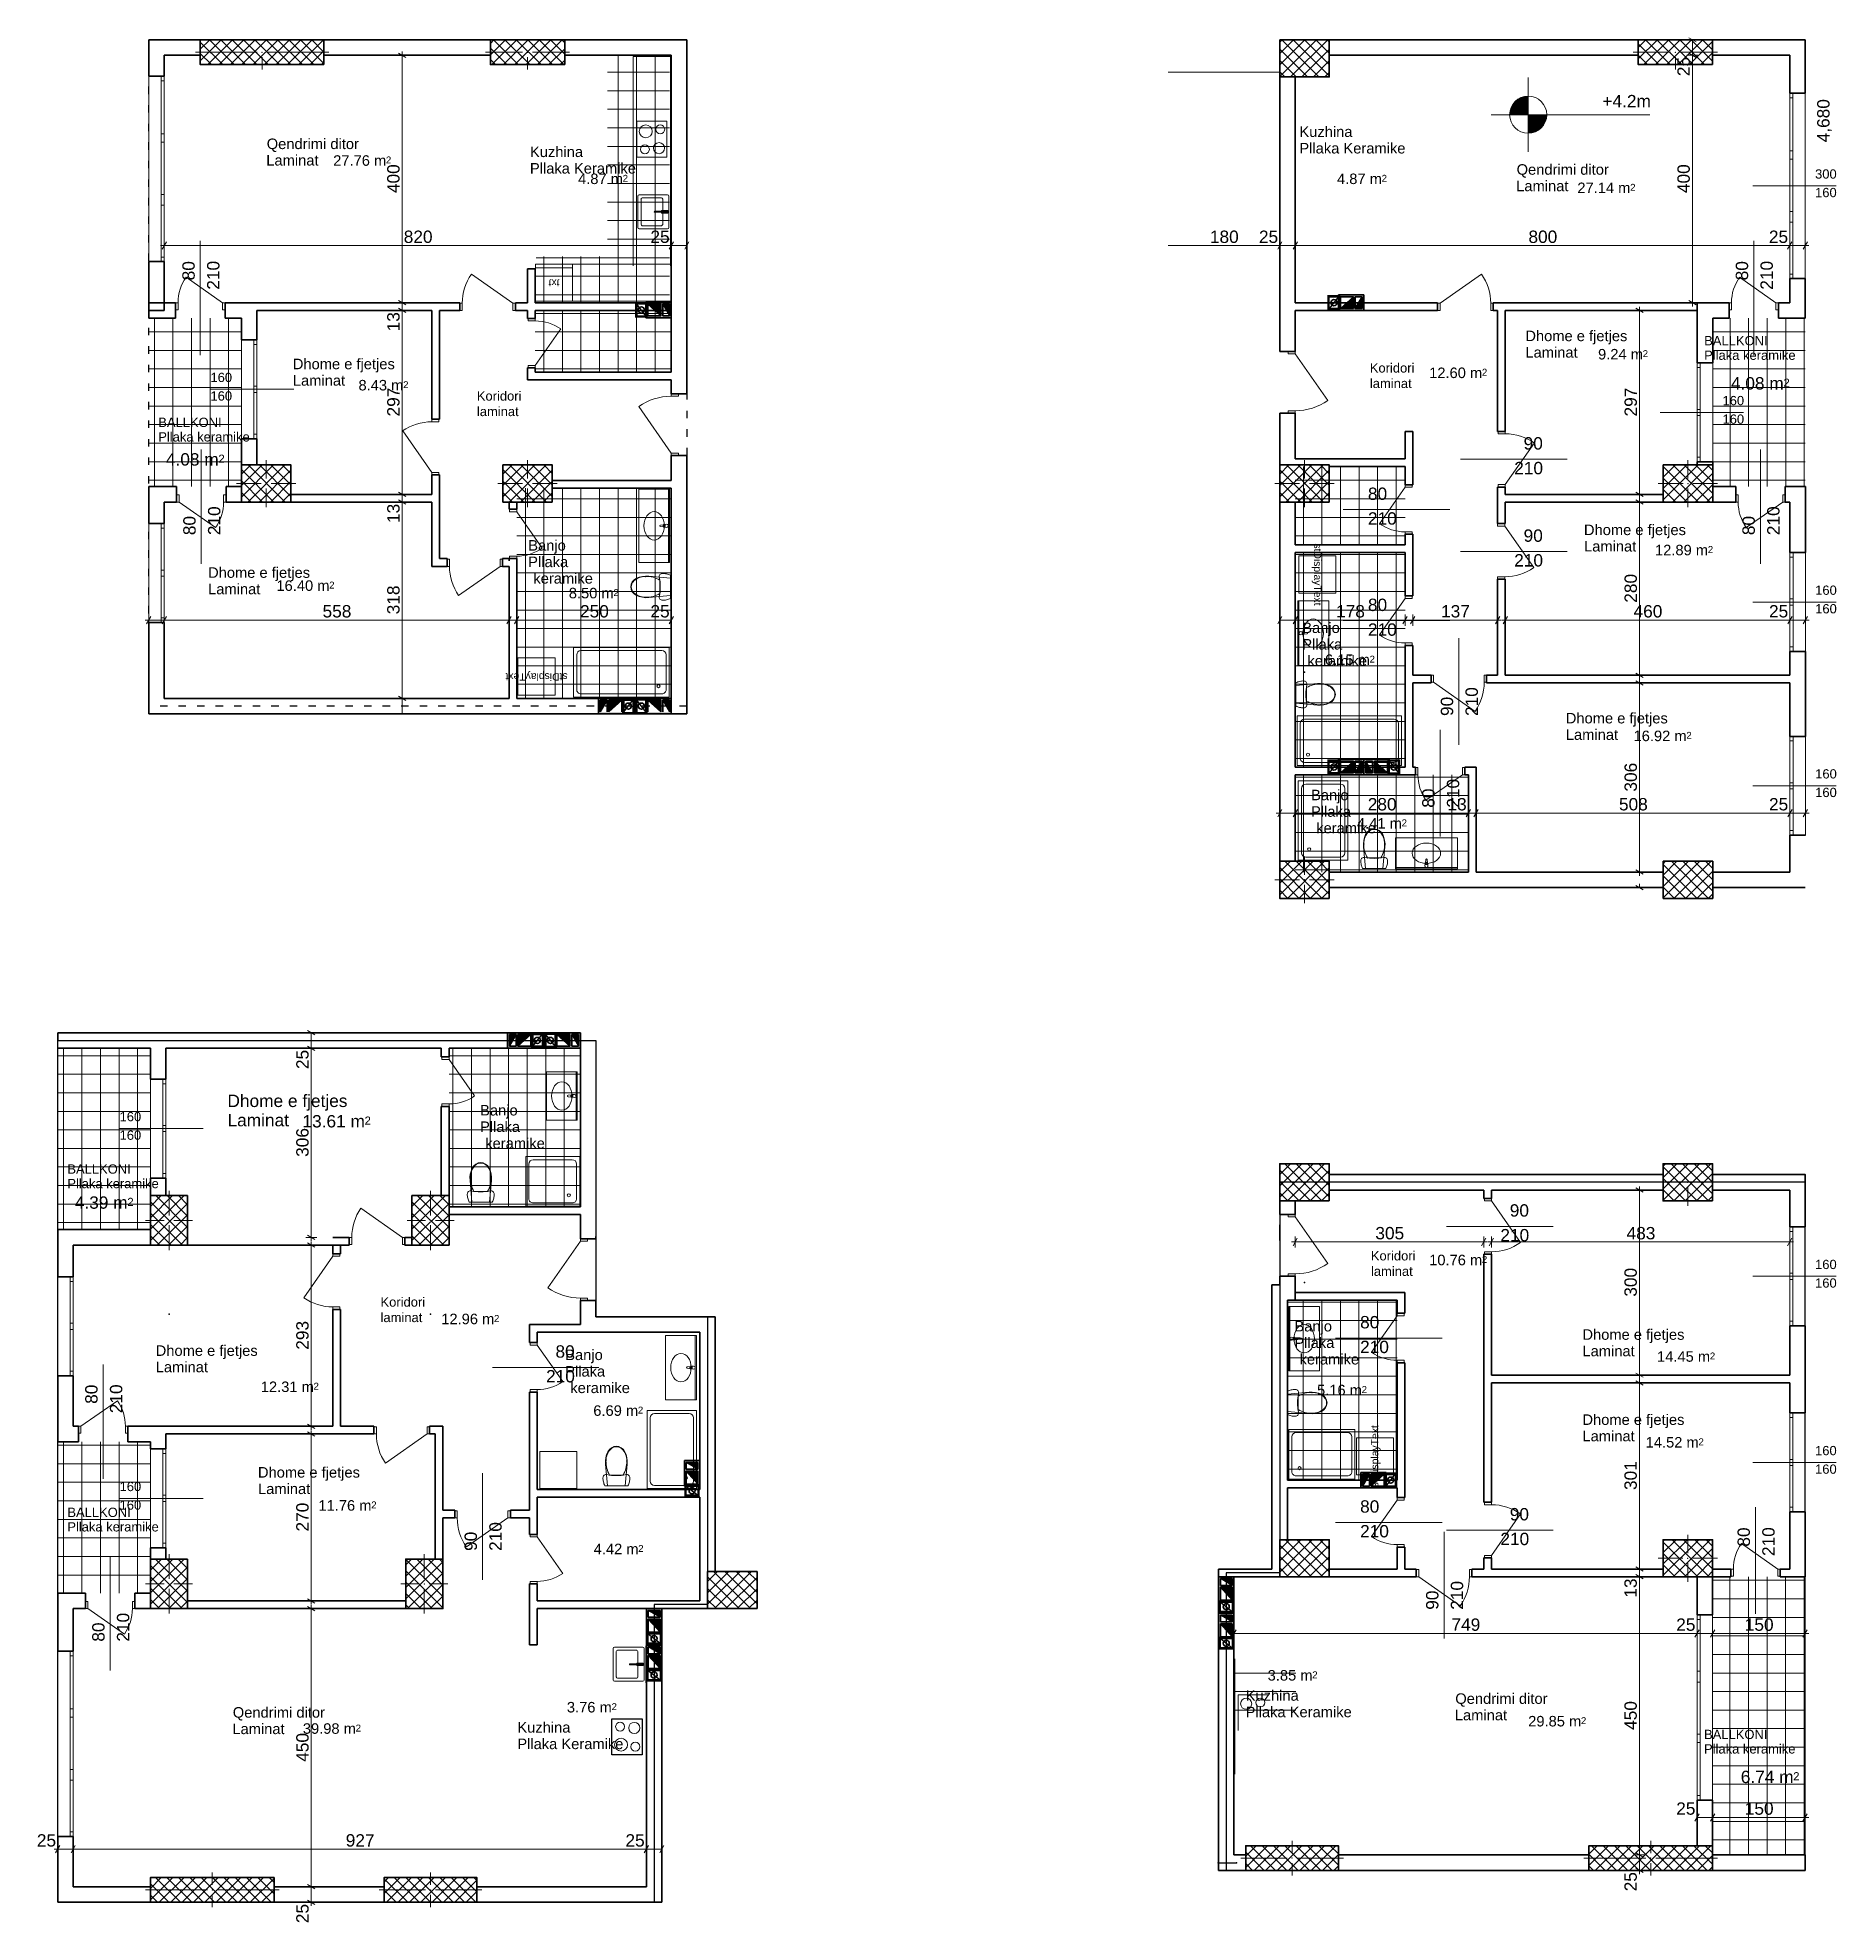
# Model space of a CAD drawing. Header units: centimetres. Extents: x 765 to 25620, y 224160 to 230516.
# Drawn here: x 7941 to 10850, y 224160 to 227209 of the extents above; entities that cross this region are included whole.
import ezdxf
from ezdxf.enums import TextEntityAlignment as Align

# ---------------------------------------------------------------- set-up
doc = ezdxf.new("R2010")
doc.units = ezdxf.units.CM
doc.header["$MEASUREMENT"] = 0
doc.linetypes.add('ACAD_ISO03W100', pattern=[30, 12, -18])
doc.linetypes.add('Small Dashed', pattern=[282.222222, 141.111111, -141.111111])
for name, color, linetype, lineweight, true_color in [('0_Pen_No__1#1_Pen_No__8', 7, 'Continuous', 35, 0xa80f02), ('0_Pen_No__8', 7, 'Continuous', 35, 0xa80f02), ('2D Drafting - General_Pen_No__8', 7, 'Continuous', 35, 0xa80f02), ('A-COLS_Pen_No__97#1_Pen_No__81', 7, 'Continuous', 20, 0x6a6a6a), ('Annotation - Text_Pen_No__8', 7, 'Continuous', 35, 0xa80f02), ('ARCHICAD Doors_Pen_No__23', 7, 'Continuous', 20, 0xff6600), ('ARCHICAD Doors_Pen_No__3', 7, 'Continuous', 18, 0xff6600), ('ARCHICAD Windows_Pen_No__23', 7, 'Continuous', 20, 0xff6600), ('ARCHICAD Windows_Pen_No__3', 7, 'Continuous', 18, 0xff6600), ('Interior - Furniture _Pen_No__81', 7, 'Continuous', 20, 0x6a6a6a), ('Structural - Shear_Pen_No__58', 7, 'Continuous', 25, 0xdf0000)]:
    doc.layers.add(name, color=color, linetype=linetype, lineweight=lineweight, true_color=true_color)
for name, color, linetype, lineweight in [('0_Pen_No__101', 252, 'Continuous', 13), ('0_Pen_No__19', 255, 'Continuous', 0), ('ARCHICAD Door Markers_Pen_No__1', 7, 'Continuous', 13), ('ARCHICAD Door Markers_Pen_No__7', 7, 'Continuous', 35), ('ARCHICAD Doors_Pen_No__27', 7, 'Continuous', 35), ('ARCHICAD Window Markers_Pen_No__1', 7, 'Continuous', 13), ('ARCHICAD Window Markers_Pen_No__7', 7, 'Continuous', 35), ('ARCHICAD Windows_Pen_No__27', 7, 'Continuous', 35), ('Dimensioning - General_Pen_No__1', 7, 'Continuous', 13), ('Dimensioning - General_Pen_No__101', 252, 'Continuous', 13), ('Dimensioning - General_Pen_No__6', 5, 'Continuous', 35), ('Structural - Bearing_Pen_No__20', 1, 'Continuous', 0), ('Structural - Bearing_Pen_No__21', 7, 'Continuous', 35), ('Structural - Bearing_Pen_No__27', 7, 'Continuous', 35)]:
    doc.layers.add(name, color=color, linetype=linetype, lineweight=lineweight)
for name, color, linetype in [('ARCHICAD Door Markers', 7, 'Continuous'), ('ARCHICAD Doors', 7, 'Continuous'), ('ARCHICAD Window Markers', 7, 'Continuous'), ('ARCHICAD Windows', 7, 'Continuous'), ('Dimensioning - General', 7, 'Continuous'), ('Structural - Bearing', 7, 'Continuous')]:
    doc.layers.add(name, color=color, linetype=linetype)
doc.styles.add('GENERATED_STYLE_1', font='arial.ttf')
pattern_1 = [(45, (7737.787, 206512.802), (-9.192388, 9.192388), []), (135, (7737.787, 206512.802), (9.192388, 9.192388), [])]
pattern_2 = [(45, (6959.263, 206512.802), (-9.192388, 9.192388), []), (135, (6959.263, 206512.802), (9.192388, 9.192388), [])]
pattern_3 = [(45, (7737.553, 206023.546), (-9.192388, 9.192388), []), (135, (7737.553, 206023.546), (9.192388, 9.192388), [])]
pattern_4 = [(45, (6812.197, 205971.997), (-9.192388, 9.192388), []), (135, (6812.197, 205971.997), (9.192388, 9.192388), [])]

msp = doc.modelspace()

# ---------------------------------------------------------------- texts
at = {"layer": '0_Pen_No__8', "color": 14, "true_color": 0xa80f02, "style": 'GENERATED_STYLE_1'}
for s, height, p in [('27.76 m', 17, (8418.5, 227001.5)), ('2', 11.2, (8503.8, 227005.3)), ('4.87 m', 17, (8814.6, 226971.9)), ('2', 11.2, (8886.7, 226975.6)), ('4.87 m', 17, (10042.1, 226971.9)), ('2', 11.2, (10114.3, 226975.6)), ('27.14 m', 17, (10430.8, 226957.3)), ('2', 11.2, (10516.2, 226961)), ('9.24 m', 17, (10464.3, 226688.2)), ('2', 11.2, (10536.5, 226692)), ('8.43 m', 17, (8459.4, 226638.1)), ('2', 11.2, (8531.6, 226641.8)), ('12.60 m', 17, (10191.1, 226658.1)), ('2', 11.2, (10276.4, 226661.9)), ('4.08 m', 20, (10679.2, 226639.6)), ('2', 13.2, (10764.1, 226644)), ('4.08 m', 20, (8147.9, 226516.6)), ('2', 13.2, (8232.8, 226521)), ('12.89 m', 17, (10556.4, 226371.4)), ('2', 11.2, (10641.8, 226375.2)), ('16.40 m', 17, (8326.7, 226313.9)), ('2', 11.2, (8412, 226317.7)), ('8.50 m', 17, (8799.6, 226301.8)), ('2', 11.2, (8871.8, 226305.5)), ('6.15 m', 17, (10022.6, 226194.1)), ('2', 11.2, (10094.8, 226197.9)), ('16.92 m', 17, (10521.7, 226070.8)), ('2', 11.2, (10607.1, 226074.6)), ('4.41 m', 17, (10074.4, 225929.3)), ('2', 11.2, (10146.6, 225933)), ('13.61 m', 20, (8368.8, 225446)), ('2', 13.2, (8469.2, 225450.4)), ('4.39 m', 20, (8000.6, 225314.5)), ('2', 13.2, (8085.5, 225318.9)), ('10.76 m', 17, (10191.1, 225223.1)), ('2', 11.2, (10276.4, 225226.9)), ('12.96 m', 17, (8593.3, 225127.7)), ('2', 11.2, (8678.6, 225131.4)), ('14.45 m', 17, (10559.7, 225067)), ('2', 11.2, (10645.1, 225070.7)), ('12.31 m', 17, (8301.4, 225018)), ('2', 11.2, (8386.7, 225021.8)), ('5.16 m', 17, (10009.8, 225012.7)), ('2', 11.2, (10081.9, 225016.5)), ('6.69 m', 17, (8839.2, 224979.5)), ('2', 11.2, (8911.3, 224983.2)), ('14.52 m', 17, (10541.3, 224928.2)), ('2', 11.2, (10626.7, 224931.9)), ('11.76 m', 17, (8394.6, 224826.1)), ('2', 11.2, (8480, 224829.8)), ('4.42 m', 17, (8839.8, 224755.6)), ('2', 11.2, (8911.9, 224759.4)), ('3.85 m', 17, (9929.9, 224551.3)), ('2', 11.2, (10002, 224555)), ('3.76 m', 17, (8796.5, 224499.7)), ('2', 11.2, (8868.7, 224503.5)), ('29.85 m', 17, (10351.3, 224477.1)), ('2', 11.2, (10436.6, 224480.9)), ('39.98 m', 17, (8369.4, 224465.2)), ('2', 11.2, (8454.8, 224468.9)), ('6.74 m', 20, (10695.1, 224385.5)), ('2', 13.2, (10779.9, 224389.9))]:
    msp.add_text(s, height=height, dxfattribs=at).set_placement(p)
at = {"layer": 'Annotation - Text_Pen_No__8', "color": 14, "true_color": 0xa80f02, "style": 'GENERATED_STYLE_1'}
for s, height, p in [('Qendrimi ditor', 17, (8311, 227028.5)), ('Kuzhina', 17, (9981.3, 227048.1)), ('Laminat', 17, (8310.3, 227001.9)), ('Kuzhina', 17, (8736.8, 227015.6)), ('Pllaka Keramike', 17, (9981.2, 227021.4)), ('Pllaka Keramike', 17, (8736.7, 226988.9)), ('Qendrimi ditor', 17, (10332.6, 226987)), ('Laminat', 17, (10331.9, 226960.4)), ('Dhome e fjetjes', 17, (10346.7, 226717.8)), ('Laminat', 17, (10346.8, 226691.2)), ('BALLKONI', 15, (10636, 226711.1)), ('Dhome e fjetjes', 17, (8353.2, 226672.4)), ('Koridori', 15, (10095.1, 226667)), ('Pllaka keramike', 15, (10635.9, 226687.6)), ('Laminat', 17, (8353.3, 226645.8)), ('laminat', 15, (10095.3, 226642)), ('Koridori', 15, (8650.8, 226621.6)), ('BALLKONI', 15, (8135.6, 226579)), ('laminat', 15, (8651, 226596.6)), ('Pllaka keramike', 15, (8135.6, 226555.5)), ('Dhome e fjetjes', 17, (10441.5, 226404.1)), ('Banjo', 17, (8734, 226379)), ('Laminat', 17, (10441.6, 226377.6)), ('Dhome e fjetjes', 17, (8216.1, 226335)), ('Pllaka', 17, (8733.9, 226352.3)), (' keramike', 17, (8735.7, 226325.6)), ('Laminat', 17, (8216.2, 226308.4)), ('Banjo', 17, (9985.9, 226245.7)), ('Pllaka', 17, (9985.8, 226219)), (' keramike', 17, (9987.7, 226192.3)), ('Dhome e fjetjes', 17, (10412.1, 226099.5)), ('Laminat', 17, (10412.2, 226072.9)), ('Banjo', 17, (10000.1, 225975.2)), ('Pllaka', 17, (10000, 225948.5)), (' keramike', 17, (10001.9, 225921.8)), ('Dhome e fjetjes', 20, (8247.5, 225479)), ('Laminat', 20, (8247.6, 225447.8)), ('Banjo', 17, (8656.1, 225465.3)), ('Pllaka', 17, (8656, 225438.6)), (' keramike', 17, (8657.9, 225411.8)), ('BALLKONI', 15, (7988.6, 225371.2)), ('Pllaka keramike', 15, (7988.5, 225347.7)), ('Koridori', 15, (10096.8, 225230.9)), ('laminat', 15, (10097, 225205.9)), ('Koridori', 15, (8495, 225156.1)), ('laminat', 15, (8495.1, 225131.1)), ('Banjo', 17, (9973.2, 225116)), ('Dhome e fjetjes', 17, (8131.4, 225076.5)), ('Pllaka', 17, (9973.1, 225089.3)), ('Dhome e fjetjes', 17, (10439, 225102.5)), ('Laminat', 17, (10439.1, 225075.9)), ('Laminat', 17, (8131.5, 225050)), ('Banjo', 17, (8793.8, 225069.7)), (' keramike', 17, (9974.9, 225062.6)), ('Pllaka', 17, (8793.7, 225043)), (' keramike', 17, (8795.5, 225016.3)), ('Dhome e fjetjes', 17, (10439, 224964.8)), ('Laminat', 17, (10439.1, 224938.3)), ('Dhome e fjetjes', 17, (8296.8, 224879.6)), ('Laminat', 17, (8296.9, 224853)), ('BALLKONI', 15, (7988.6, 224815.9)), ('Pllaka keramike', 15, (7988.5, 224792.5)), ('Kuzhina', 17, (9894.4, 224518.7)), ('Qendrimi ditor', 17, (10233.4, 224513.6)), ('Qendrimi ditor', 17, (8256.1, 224491.3)), ('Kuzhina', 17, (8716.4, 224467.1)), ('Pllaka Keramike', 17, (9894.3, 224492)), ('Laminat', 17, (10232.7, 224487)), ('Laminat', 17, (8255.4, 224464.7)), ('Pllaka Keramike', 17, (8716.3, 224440.4)), ('BALLKONI', 15, (10635.8, 224456.7)), ('Pllaka keramike', 15, (10635.7, 224433.3))]:
    msp.add_text(s, height=height, dxfattribs=at).set_placement(p)
at = {"layer": 'Dimensioning - General', "color": 7, "lineweight": 13, "char_height": 20, "attachment_point": 7, "rotation": 90, "style": 'GENERATED_STYLE_1'}
for s, insert in [('\\A1;25', (10612.9, 227146.4)), ('\\A1;4,680', (10842.4, 227039.4)), ('\\A1;400', (8526.1, 226957.3)), ('\\A1;400', (10612.9, 226957.3)), ('\\A1;13', (8526.1, 226733.7)), ('\\A1;297', (8526.1, 226596)), ('\\A1;297', (10527.4, 226596)), ('\\A1;13', (8526.1, 226423.7)), ('\\A1;318', (8526.1, 226276)), ('\\A1;280', (10527.4, 226294.7)), ('\\A1;306', (10527.4, 225989.2)), ('\\A1;25', (8379, 225540.4)), ('\\A1;306', (8379, 225398.4)), ('\\A1;300', (10527.2, 225172.2)), ('\\A1;293', (8379, 225086.4)), ('\\A1;301', (10527.2, 224859.5)), ('\\A1;270', (8379, 224792.4)), ('\\A1;13', (10527.2, 224685.4)), ('\\A1;450', (10527.2, 224471.5)), ('\\A1;450', (8379, 224419.9)), ('\\A1;25', (10527.2, 224210.4)), ('\\A1;25', (8379, 224158.9))]:
    msp.add_mtext(s, dxfattribs=dict(at, insert=insert))
at = {"layer": 'Dimensioning - General', "color": 7, "lineweight": 13, "char_height": 20, "attachment_point": 7, "style": 'GENERATED_STYLE_1'}
for s, insert in [('\\A1;820', (8532.6, 226876.4)), ('\\A1;25', (8931.6, 226876.4)), ('\\A1;180', (9836.5, 226876.4)), ('\\A1;25', (9915.8, 226876.4)), ('\\A1;800', (10351.7, 226876.4)), ('\\A1;25', (10740.6, 226876.4)), ('\\A1;558', (8401.3, 226270.6)), ('\\A1;250', (8817.7, 226270.6)), ('\\A1;25', (8931.6, 226270.6)), ('\\A1;178', (10040.6, 226270.6)), ('\\A1;137', (10210.4, 226270.6)), ('\\A1;460', (10521.7, 226270.6)), ('\\A1;25', (10740.8, 226270.6)), ('\\A1;280', (10091.8, 225958.5)), ('\\A1;13', (10220.8, 225958.5)), ('\\A1;508', (10498.1, 225958.5)), ('\\A1;25', (10740.8, 225958.5)), ('\\A1;305', (10104.1, 225264.7)), ('\\A1;483', (10510.4, 225264.7)), ('\\A1;749', (10227.2, 224631.5)), ('\\A1;25', (10590.7, 224631.5)), ('\\A1;150', (10701.6, 224631.5)), ('\\A1;25', (10590.7, 224334)), ('\\A1;150', (10701.6, 224334)), ('\\A1;25', (7939.2, 224282.5)), ('\\A1;927', (8438.8, 224282.5)), ('\\A1;25', (8891.2, 224282.5))]:
    msp.add_mtext(s, dxfattribs=dict(at, insert=insert))
at = {"layer": 'Dimensioning - General_Pen_No__6', "color": 5, "lineweight": 35, "insert": (10471.3, 227096.1), "char_height": 20, "attachment_point": 7, "style": 'GENERATED_STYLE_1'}
msp.add_mtext('\\A1;+4.2m', dxfattribs=at)
at = {"layer": 'Interior - Furniture _Pen_No__81', "color": 251, "linetype": 'Continuous', "lineweight": 20, "true_color": 0x6a6a6a, "style": 'GENERATED_STYLE_1', "text_generation_flag": 4}
msp.add_attdef('txt', text='F', height=12, dxfattribs=at).set_placement((8775.8, 226811.8), align=Align.MIDDLE_CENTER)
at = {"layer": 'Interior - Furniture _Pen_No__81', "color": 251, "linetype": 'Continuous', "lineweight": 20, "true_color": 0x6a6a6a, "style": 'GENERATED_STYLE_1'}
for rotation, p in [(270, (10010.9, 226340.4)), (180, (8747.4, 226174.7)), (90, (10103, 224914.1))]:
    msp.add_attdef('stDisplayText', text='W', height=12, rotation=rotation, dxfattribs=at).set_placement(p, align=Align.MIDDLE_CENTER)

# ---------------------------------------------------------------- blocks, each defined once
blk = doc.blocks.new('Door 22')
at = {"layer": 'ARCHICAD Doors_Pen_No__23', "color": 30, "linetype": 'Continuous', "lineweight": 20, "true_color": 0xff6600}
for p, q in [((-360, 0), (-400, 0)), ((-400, 0), (-400, -115)), ((-360, -115), (-360, 0)), ((400, 0), (360, 0)), ((360, 0), (360, -115)), ((400, -115), (400, 0)), ((-400, -115), (-360, -115)), ((360, -115), (400, -115))]:
    blk.add_line(p, q, dxfattribs=at)
at = {"layer": 'ARCHICAD Doors_Pen_No__27', "color": 7, "linetype": 'Continuous', "lineweight": 35}
for p, q in [((-400, 0), (-437, 0)), ((-400, 0), (-437, 0)), ((-400, 0), (-400, -115)), ((-400, 0), (-400, -115)), ((400, 0), (400, -115)), ((400, 0), (400, -115)), ((400, 0), (437, 0)), ((400, 0), (437, 0)), ((-400, -125), (-437, -125)), ((-400, -125), (-437, -125)), ((-400, -115), (-400, -125)), ((-400, -115), (-400, -125)), ((400, -115), (400, -125)), ((400, -115), (400, -125)), ((400, -125), (437, -125)), ((400, -125), (437, -125))]:
    blk.add_line(p, q, dxfattribs=at)
at = {"layer": 'ARCHICAD Doors_Pen_No__3', "color": 30, "linetype": 'Continuous', "lineweight": 18, "true_color": 0xff6600}
blk.add_line((360, 0), (-230, 413), dxfattribs=at)
blk.add_arc((360, 0), 720, 145, 180, dxfattribs=at)
blk = doc.blocks.new('Door 22_2')
at = {"layer": 'ARCHICAD Doors_Pen_No__23', "color": 30, "linetype": 'Continuous', "lineweight": 20, "true_color": 0xff6600}
for p, q in [((-410, 0), (-450, 0)), ((-450, 0), (-450, -115)), ((-410, -115), (-410, 0)), ((450, 0), (410, 0)), ((410, 0), (410, -115)), ((450, -115), (450, 0)), ((-450, -115), (-410, -115)), ((410, -115), (450, -115))]:
    blk.add_line(p, q, dxfattribs=at)
at = {"layer": 'ARCHICAD Doors_Pen_No__27', "color": 7, "linetype": 'Continuous', "lineweight": 35}
for p, q in [((-450, 0), (-487, 0)), ((-450, 0), (-487, 0)), ((-450, 0), (-450, -115)), ((-450, 0), (-450, -115)), ((450, 0), (450, -115)), ((450, 0), (450, -115)), ((450, 0), (487, 0)), ((450, 0), (487, 0)), ((-450, -125), (-487, -125)), ((-450, -125), (-487, -125)), ((-450, -115), (-450, -125)), ((-450, -115), (-450, -125)), ((450, -115), (450, -125)), ((450, -115), (450, -125)), ((450, -125), (487, -125)), ((450, -125), (487, -125))]:
    blk.add_line(p, q, dxfattribs=at)
at = {"layer": 'ARCHICAD Doors_Pen_No__3', "color": 30, "linetype": 'Continuous', "lineweight": 18, "true_color": 0xff6600}
blk.add_line((410, 0), (-262, 470), dxfattribs=at)
blk.add_arc((410, 0), 820, 145, 180, dxfattribs=at)
blk = doc.blocks.new('Door 22_3')
at = {"layer": 'ARCHICAD Doors_Pen_No__23', "color": 30, "linetype": 'Continuous', "lineweight": 20, "true_color": 0xff6600}
for p, q in [((-460, 0), (-500, 0)), ((-500, 0), (-500, -115)), ((-460, -115), (-460, 0)), ((500, 0), (460, 0)), ((460, 0), (460, -115)), ((500, -115), (500, 0)), ((-500, -115), (-460, -115)), ((460, -115), (500, -115))]:
    blk.add_line(p, q, dxfattribs=at)
at = {"layer": 'ARCHICAD Doors_Pen_No__27', "color": 7, "linetype": 'Continuous', "lineweight": 35}
for p, q in [((-500, 0), (-537, 0)), ((-500, 0), (-537, 0)), ((-500, 0), (-500, -115)), ((-500, 0), (-500, -115)), ((500, 0), (500, -115)), ((500, 0), (500, -115)), ((500, 0), (537, 0)), ((500, 0), (537, 0)), ((-500, -250), (-537, -250)), ((-500, -250), (-537, -250)), ((-500, -115), (-500, -250)), ((-500, -115), (-500, -250)), ((500, -115), (500, -250)), ((500, -115), (500, -250)), ((500, -250), (537, -250)), ((500, -250), (537, -250))]:
    blk.add_line(p, q, dxfattribs=at)
at = {"layer": 'ARCHICAD Doors_Pen_No__3', "color": 30, "linetype": 'Continuous', "lineweight": 18, "true_color": 0xff6600}
blk.add_line((460, 0), (-294, 528), dxfattribs=at)
blk.add_arc((460, 0), 920, 145, 180, dxfattribs=at)
blk = doc.blocks.new('Door 22_4')
at = {"layer": 'ARCHICAD Doors_Pen_No__23', "color": 30, "linetype": 'Continuous', "lineweight": 20, "true_color": 0xff6600}
for p, q in [((-410, 0), (-450, 0)), ((-450, 0), (-450, -115)), ((-410, -115), (-410, 0)), ((450, 0), (410, 0)), ((410, 0), (410, -115)), ((450, -115), (450, 0)), ((-450, -115), (-410, -115)), ((410, -115), (450, -115))]:
    blk.add_line(p, q, dxfattribs=at)
at = {"layer": 'ARCHICAD Doors_Pen_No__27', "color": 7, "linetype": 'Continuous', "lineweight": 35}
for p, q in [((-450, 10), (-487, 10)), ((-450, 10), (-487, 10)), ((-450, 0), (-450, 10)), ((-450, 0), (-450, 10)), ((-450, -115), (-450, 0)), ((-450, -115), (-450, 0)), ((450, 0), (450, 10)), ((450, 0), (450, 10)), ((450, 10), (487, 10)), ((450, 10), (487, 10)), ((450, -115), (450, 0)), ((450, -115), (450, 0)), ((-450, -115), (-487, -115)), ((-450, -115), (-487, -115)), ((450, -115), (487, -115)), ((450, -115), (487, -115))]:
    blk.add_line(p, q, dxfattribs=at)
at = {"layer": 'ARCHICAD Doors_Pen_No__3', "color": 30, "linetype": 'Continuous', "lineweight": 18, "true_color": 0xff6600}
blk.add_line((410, 0), (-262, 470), dxfattribs=at)
blk.add_arc((410, 0), 820, 145, 180, dxfattribs=at)
blk = doc.blocks.new('D Marker 22_3')
at = {"layer": 'ARCHICAD Door Markers_Pen_No__1', "color": 7, "linetype": 'Continuous', "lineweight": 13}
blk.add_line((0, -1125), (0, 600), dxfattribs=at)
at = {"layer": 'ARCHICAD Door Markers_Pen_No__7', "color": 7, "lineweight": 35, "style": 'GENERATED_STYLE_1'}
for tag, p in [('AC_MarkerText_3', (-369, -204)), ('AC_MarkerText_2', (31, -356))]:
    blk.add_attdef(tag, text='', height=200, rotation=270, dxfattribs=at).set_placement(p, align=Align.BOTTOM_LEFT)
blk = doc.blocks.new('Triple Window 22')
at = {"layer": 'ARCHICAD Windows_Pen_No__23', "color": 30, "linetype": 'Continuous', "lineweight": 20, "true_color": 0xff6600}
for p, q in [((-1500, 0), (-1425, 0)), ((-1425, 0), (-1425, -50)), ((-568, -50), (-568, 0)), ((-568, 0), (-500, 0)), ((-500, 0), (-432, 0)), ((-432, 0), (-432, -50)), ((412.5, -50), (412.5, 0)), ((412.5, 0), (500, 0)), ((500, 0), (587.5, 0)), ((587.5, 0), (587.5, -50)), ((1425, -50), (1425, 0)), ((1425, 0), (1500, 0)), ((-1425, -50), (-1500, -50)), ((-500, -50), (-568, -50)), ((-432, -50), (-500, -50)), ((500, -50), (412.5, -50)), ((587.5, -50), (500, -50)), ((1500, -50), (1425, -50))]:
    blk.add_line(p, q, dxfattribs=at)
at = {"layer": 'ARCHICAD Windows_Pen_No__27', "color": 7, "linetype": 'Continuous', "lineweight": 35}
for p, q in [((-1500, 0), (-1500, -50)), ((-1500, 0), (-1500, -50)), ((1500, 0), (1500, -50)), ((1500, 0), (1500, -50)), ((-1500, -50), (-1500, -250)), ((1500, -50), (1500, -250))]:
    blk.add_line(p, q, dxfattribs=at)
at = {"layer": 'ARCHICAD Windows_Pen_No__3', "color": 30, "linetype": 'Continuous', "lineweight": 18, "true_color": 0xff6600}
for p, q in [((-1500, 0), (1500, 0)), ((-1425, 0), (-568, 0)), ((-432, 0), (412.5, 0)), ((587.5, 0), (1425, 0)), ((-1500, -250), (1500, -250)), ((-568, -50), (-1425, -50)), ((412.5, -50), (-432, -50)), ((1425, -50), (587.5, -50))]:
    blk.add_line(p, q, dxfattribs=at)
blk = doc.blocks.new('W Marker 22_2')
at = {"layer": 'ARCHICAD Window Markers_Pen_No__1', "color": 7, "linetype": 'Continuous', "lineweight": 13}
blk.add_line((0, 500), (0, -850), dxfattribs=at)
at = {"layer": 'ARCHICAD Window Markers_Pen_No__7', "color": 7, "lineweight": 35, "style": 'GENERATED_STYLE_1'}
for tag, p in [('AC_MarkerText_3', (276, 207)), ('iShowSillTo', (-24, 207))]:
    blk.add_attdef(tag, text='', height=150, rotation=90, dxfattribs=at).set_placement(p, align=Align.BOTTOM_LEFT)
blk = doc.blocks.new('Double Sash Window 22_2')
at = {"layer": 'ARCHICAD Windows_Pen_No__23', "color": 30, "linetype": 'Continuous', "lineweight": 20, "true_color": 0xff6600}
for p, q in [((-800, 0), (-725, 0)), ((-725, 0), (-725, -50)), ((-50, -50), (-50, 0)), ((-50, 0), (0, 0)), ((0, 0), (50, 0)), ((50, 0), (50, -50)), ((725, -50), (725, 0)), ((725, 0), (800, 0)), ((-725, -50), (-800, -50)), ((0, -50), (-50, -50)), ((50, -50), (0, -50)), ((800, -50), (725, -50))]:
    blk.add_line(p, q, dxfattribs=at)
at = {"layer": 'ARCHICAD Windows_Pen_No__27', "color": 7, "linetype": 'Continuous', "lineweight": 35}
for p, q in [((-800, 0), (-800, -50)), ((-800, 0), (-800, -50)), ((800, 0), (800, -50)), ((800, 0), (800, -50)), ((-800, -50), (-800, -250)), ((800, -50), (800, -250))]:
    blk.add_line(p, q, dxfattribs=at)
at = {"layer": 'ARCHICAD Windows_Pen_No__3', "color": 30, "linetype": 'Continuous', "lineweight": 18, "true_color": 0xff6600}
for p, q in [((-800, 0), (800, 0)), ((-725, 0), (-50, 0)), ((50, 0), (725, 0)), ((-800, -250), (800, -250)), ((-50, -50), (-725, -50)), ((725, -50), (50, -50))]:
    blk.add_line(p, q, dxfattribs=at)
blk = doc.blocks.new('W Marker 22')
at = {"layer": 'ARCHICAD Window Markers_Pen_No__1', "color": 7, "linetype": 'Continuous', "lineweight": 13}
blk.add_line((0, -750), (0, 600), dxfattribs=at)
at = {"layer": 'ARCHICAD Window Markers_Pen_No__7', "color": 7, "lineweight": 35, "style": 'GENERATED_STYLE_1'}
for tag, p in [('AC_MarkerText_2_1', (-24, -701)), ('AC_MarkerText_2_0', (276, -701))]:
    blk.add_attdef(tag, text='', height=150, rotation=90, dxfattribs=at).set_placement(p, align=Align.BOTTOM_LEFT)
blk = doc.blocks.new('D Marker 22_2')
at = {"layer": 'ARCHICAD Door Markers_Pen_No__1', "color": 7, "linetype": 'Continuous', "lineweight": 13}
blk.add_line((0, 1000), (0, -725), dxfattribs=at)
at = {"layer": 'ARCHICAD Door Markers_Pen_No__7', "color": 7, "lineweight": 35, "style": 'GENERATED_STYLE_1'}
for tag, p in [('AC_MarkerText_3', (-369, 665)), ('AC_MarkerText_2', (31, 665))]:
    blk.add_attdef(tag, text='', height=200, rotation=270, dxfattribs=at).set_placement(p, align=Align.BOTTOM_LEFT)
blk = doc.blocks.new('Door 22_5')
at = {"layer": 'ARCHICAD Doors_Pen_No__23', "color": 30, "linetype": 'Continuous', "lineweight": 20, "true_color": 0xff6600}
for p, q in [((-360, 0), (-400, 0)), ((-400, 0), (-400, -115)), ((-360, -115), (-360, 0)), ((400, 0), (360, 0)), ((360, 0), (360, -115)), ((400, -115), (400, 0)), ((-400, -115), (-360, -115)), ((360, -115), (400, -115))]:
    blk.add_line(p, q, dxfattribs=at)
at = {"layer": 'ARCHICAD Doors_Pen_No__27', "color": 7, "linetype": 'Continuous', "lineweight": 35}
for p, q in [((-400, 0), (-437, 0)), ((-400, 0), (-437, 0)), ((-400, 0), (-400, -115)), ((-400, 0), (-400, -115)), ((400, 0), (400, -115)), ((400, 0), (400, -115)), ((400, 0), (437, 0)), ((400, 0), (437, 0)), ((-400, -250), (-437, -250)), ((-400, -250), (-437, -250)), ((-400, -115), (-400, -250)), ((-400, -115), (-400, -250)), ((400, -115), (400, -250)), ((400, -115), (400, -250)), ((400, -250), (437, -250)), ((400, -250), (437, -250))]:
    blk.add_line(p, q, dxfattribs=at)
at = {"layer": 'ARCHICAD Doors_Pen_No__3', "color": 30, "linetype": 'Continuous', "lineweight": 18, "true_color": 0xff6600}
blk.add_line((360, 0), (-230, 413), dxfattribs=at)
blk.add_arc((360, 0), 720, 145, 180, dxfattribs=at)
blk = doc.blocks.new('D Marker 22')
at = {"layer": 'ARCHICAD Door Markers_Pen_No__1', "color": 7, "linetype": 'Continuous', "lineweight": 13}
blk.add_line((0, -1250), (0, 600), dxfattribs=at)
at = {"layer": 'ARCHICAD Door Markers_Pen_No__7', "color": 7, "lineweight": 35, "style": 'GENERATED_STYLE_1'}
for tag, p in [('AC_MarkerText_3', (-369, -329)), ('A', (31, -329))]:
    blk.add_attdef(tag, text='', height=200, rotation=270, dxfattribs=at).set_placement(p, align=Align.BOTTOM_LEFT)
blk = doc.blocks.new('D Marker 22_4')
at = {"layer": 'ARCHICAD Door Markers_Pen_No__1', "color": 7, "linetype": 'Continuous', "lineweight": 13}
blk.add_line((0, 1000), (0, -850), dxfattribs=at)
at = {"layer": 'ARCHICAD Door Markers_Pen_No__7', "color": 7, "lineweight": 35, "style": 'GENERATED_STYLE_1'}
for tag, p in [('AC_MarkerText_3', (-369, 665)), ('A', (31, 665))]:
    blk.add_attdef(tag, text='', height=200, rotation=270, dxfattribs=at).set_placement(p, align=Align.BOTTOM_LEFT)

# ---------------------------------------------------------------- hatches: boundary and pattern name
at = {"layer": 'A-COLS_Pen_No__97#1_Pen_No__81', "linetype": 'Continuous', "lineweight": 20, "true_color": 0x6a6a6a}
h = msp.add_hatch(color=251, dxfattribs=at)
h.paths.add_polyline_path([(8927.4, 226755.7), (8927.4, 226780.7), (8906.4, 226780.7), (8906.4, 226755.7)])
h.paths.add_polyline_path([(8924.4, 226758.7), (8909.4, 226758.7), (8909.4, 226777.7), (8924.4, 226777.7)], flags=0)
h = msp.add_hatch(color=251, dxfattribs=at)
h.paths.add_polyline_path([(8965.4, 226755.7), (8924.4, 226755.7), (8924.4, 226780.7), (8965.4, 226780.7)])
h.paths.add_polyline_path([(8951.4, 226758.7), (8962.4, 226758.7), (8962.4, 226777.7), (8951.4, 226777.7)], flags=0)
h.paths.add_polyline_path([(8948.4, 226758.7), (8948.4, 226777.7), (8927.4, 226777.7), (8927.4, 226758.7)], flags=0)
for points in [[(8948.4, 226758.7), (8948.4, 226777.7), (8927.4, 226777.7)], [(8951.4, 226777.7), (8962.4, 226777.7), (8962.4, 226758.7)], [(10068.6, 226789.5), (10068.6, 226770.5), (10047.6, 226770.5)], [(10071.6, 226770.5), (10082.6, 226770.5), (10082.6, 226789.5)], [(8861.4, 226137), (8850.4, 226137), (8850.4, 226118)], [(8864.4, 226118), (8864.4, 226137), (8885.4, 226137)], [(8948.4, 226118), (8948.4, 226137), (8927.4, 226137)], [(8951.4, 226137), (8962.4, 226137), (8962.4, 226118)], [(10068.6, 226038.5), (10068.6, 226019.5), (10047.6, 226019.5)], [(10071.6, 226019.5), (10082.6, 226019.5), (10082.6, 226038.5)], [(10099.6, 226019.5), (10088.6, 226019.5), (10088.6, 226038.5)], [(10102.6, 226038.5), (10102.6, 226019.5), (10123.6, 226019.5)], [(8714.4, 225596.2), (8703.4, 225596.2), (8703.4, 225577.2)], [(8717.4, 225577.2), (8717.4, 225596.2), (8738.4, 225596.2)], [(8801.4, 225577.2), (8801.4, 225596.2), (8780.4, 225596.2)], [(8804.4, 225596.2), (8815.4, 225596.2), (8815.4, 225577.2)], [(9008.5, 224893), (9008.5, 224904), (8989.5, 224904)], [(8989.5, 224890), (9008.5, 224890), (9008.5, 224869)], [(10094.4, 224885), (10083.4, 224885), (10083.4, 224866)], [(10097.4, 224866), (10097.4, 224885), (10118.4, 224885)], [(9872.4, 224705.2), (9872.4, 224716.2), (9853.4, 224716.2)], [(9853.4, 224702.2), (9872.4, 224702.2), (9872.4, 224681.2)], [(8947.1, 224653.7), (8947.1, 224664.7), (8928.1, 224664.7)], [(8928.1, 224650.7), (8947.1, 224650.7), (8947.1, 224629.7)], [(9872.4, 224646.2), (9872.4, 224657.2), (9853.4, 224657.2)], [(9853.4, 224643.2), (9872.4, 224643.2), (9872.4, 224622.2)], [(8947.1, 224594.7), (8947.1, 224605.7), (8928.1, 224605.7)], [(8928.1, 224591.7), (8947.1, 224591.7), (8947.1, 224570.7)]]:
    msp.add_hatch(color=251, dxfattribs=at).paths.add_polyline_path(points)
h = msp.add_hatch(color=251, dxfattribs=at)
h.paths.add_polyline_path([(10047.6, 226792.5), (10047.6, 226767.5), (10026.6, 226767.5), (10026.6, 226792.5)])
h.paths.add_polyline_path([(10044.6, 226789.5), (10029.6, 226789.5), (10029.6, 226770.5), (10044.6, 226770.5)], flags=0)
h = msp.add_hatch(color=251, dxfattribs=at)
h.paths.add_polyline_path([(10085.6, 226792.5), (10044.6, 226792.5), (10044.6, 226767.5), (10085.6, 226767.5)])
h.paths.add_polyline_path([(10071.6, 226789.5), (10082.6, 226789.5), (10082.6, 226770.5), (10071.6, 226770.5)], flags=0)
h.paths.add_polyline_path([(10068.6, 226789.5), (10068.6, 226770.5), (10047.6, 226770.5), (10047.6, 226789.5)], flags=0)
h = msp.add_hatch(color=251, dxfattribs=at)
h.paths.add_polyline_path([(8847.4, 226115), (8888.4, 226115), (8888.4, 226140), (8847.4, 226140)])
h.paths.add_polyline_path([(8861.4, 226118), (8850.4, 226118), (8850.4, 226137), (8861.4, 226137)], flags=0)
h.paths.add_polyline_path([(8864.4, 226118), (8864.4, 226137), (8885.4, 226137), (8885.4, 226118)], flags=0)
h = msp.add_hatch(color=251, dxfattribs=at)
h.paths.add_polyline_path([(8885.4, 226115), (8885.4, 226140), (8906.4, 226140), (8906.4, 226115)])
h.paths.add_polyline_path([(8888.4, 226118), (8903.4, 226118), (8903.4, 226137), (8888.4, 226137)], flags=0)
h = msp.add_hatch(color=251, dxfattribs=at)
h.paths.add_polyline_path([(8927.4, 226115), (8927.4, 226140), (8906.4, 226140), (8906.4, 226115)])
h.paths.add_polyline_path([(8924.4, 226118), (8909.4, 226118), (8909.4, 226137), (8924.4, 226137)], flags=0)
h = msp.add_hatch(color=251, dxfattribs=at)
h.paths.add_polyline_path([(8965.4, 226115), (8924.4, 226115), (8924.4, 226140), (8965.4, 226140)])
h.paths.add_polyline_path([(8951.4, 226118), (8962.4, 226118), (8962.4, 226137), (8951.4, 226137)], flags=0)
h.paths.add_polyline_path([(8948.4, 226118), (8948.4, 226137), (8927.4, 226137), (8927.4, 226118)], flags=0)
h = msp.add_hatch(color=251, dxfattribs=at)
h.paths.add_polyline_path([(10047.6, 226041.5), (10047.6, 226016.5), (10026.6, 226016.5), (10026.6, 226041.5)])
h.paths.add_polyline_path([(10044.6, 226038.5), (10029.6, 226038.5), (10029.6, 226019.5), (10044.6, 226019.5)], flags=0)
h = msp.add_hatch(color=251, dxfattribs=at)
h.paths.add_polyline_path([(10085.6, 226041.5), (10044.6, 226041.5), (10044.6, 226016.5), (10085.6, 226016.5)])
h.paths.add_polyline_path([(10071.6, 226038.5), (10082.6, 226038.5), (10082.6, 226019.5), (10071.6, 226019.5)], flags=0)
h.paths.add_polyline_path([(10068.6, 226038.5), (10068.6, 226019.5), (10047.6, 226019.5), (10047.6, 226038.5)], flags=0)
h = msp.add_hatch(color=251, dxfattribs=at)
h.paths.add_polyline_path([(10085.6, 226041.5), (10126.6, 226041.5), (10126.6, 226016.5), (10085.6, 226016.5)])
h.paths.add_polyline_path([(10099.6, 226038.5), (10088.6, 226038.5), (10088.6, 226019.5), (10099.6, 226019.5)], flags=0)
h.paths.add_polyline_path([(10102.6, 226038.5), (10102.6, 226019.5), (10123.6, 226019.5), (10123.6, 226038.5)], flags=0)
h = msp.add_hatch(color=251, dxfattribs=at)
h.paths.add_polyline_path([(10123.6, 226041.5), (10123.6, 226016.5), (10144.6, 226016.5), (10144.6, 226041.5)])
h.paths.add_polyline_path([(10126.6, 226038.5), (10141.6, 226038.5), (10141.6, 226019.5), (10126.6, 226019.5)], flags=0)
h = msp.add_hatch(color=251, dxfattribs=at)
h.paths.add_polyline_path([(8700.4, 225574.2), (8741.4, 225574.2), (8741.4, 225599.2), (8700.4, 225599.2)])
h.paths.add_polyline_path([(8714.4, 225577.2), (8703.4, 225577.2), (8703.4, 225596.2), (8714.4, 225596.2)], flags=0)
h.paths.add_polyline_path([(8717.4, 225577.2), (8717.4, 225596.2), (8738.4, 225596.2), (8738.4, 225577.2)], flags=0)
h = msp.add_hatch(color=251, dxfattribs=at)
h.paths.add_polyline_path([(8738.4, 225574.2), (8738.4, 225599.2), (8759.4, 225599.2), (8759.4, 225574.2)])
h.paths.add_polyline_path([(8741.4, 225577.2), (8756.4, 225577.2), (8756.4, 225596.2), (8741.4, 225596.2)], flags=0)
h = msp.add_hatch(color=251, dxfattribs=at)
h.paths.add_polyline_path([(8780.4, 225574.2), (8780.4, 225599.2), (8759.4, 225599.2), (8759.4, 225574.2)])
h.paths.add_polyline_path([(8777.4, 225577.2), (8762.4, 225577.2), (8762.4, 225596.2), (8777.4, 225596.2)], flags=0)
h = msp.add_hatch(color=251, dxfattribs=at)
h.paths.add_polyline_path([(8818.4, 225574.2), (8777.4, 225574.2), (8777.4, 225599.2), (8818.4, 225599.2)])
h.paths.add_polyline_path([(8804.4, 225577.2), (8815.4, 225577.2), (8815.4, 225596.2), (8804.4, 225596.2)], flags=0)
h.paths.add_polyline_path([(8801.4, 225577.2), (8801.4, 225596.2), (8780.4, 225596.2), (8780.4, 225577.2)], flags=0)
h = msp.add_hatch(color=251, dxfattribs=at)
h.paths.add_polyline_path([(8986.5, 224907), (8986.5, 224866), (9011.5, 224866), (9011.5, 224907)])
h.paths.add_polyline_path([(8989.5, 224893), (8989.5, 224904), (9008.5, 224904), (9008.5, 224893)], flags=0)
h.paths.add_polyline_path([(8989.5, 224890), (9008.5, 224890), (9008.5, 224869), (8989.5, 224869)], flags=0)
h = msp.add_hatch(color=251, dxfattribs=at)
h.paths.add_polyline_path([(10080.4, 224863), (10121.4, 224863), (10121.4, 224888), (10080.4, 224888)])
h.paths.add_polyline_path([(10094.4, 224866), (10083.4, 224866), (10083.4, 224885), (10094.4, 224885)], flags=0)
h.paths.add_polyline_path([(10097.4, 224866), (10097.4, 224885), (10118.4, 224885), (10118.4, 224866)], flags=0)
h = msp.add_hatch(color=251, dxfattribs=at)
h.paths.add_polyline_path([(10118.4, 224863), (10118.4, 224888), (10139.4, 224888), (10139.4, 224863)])
h.paths.add_polyline_path([(10121.4, 224866), (10136.4, 224866), (10136.4, 224885), (10121.4, 224885)], flags=0)
h = msp.add_hatch(color=251, dxfattribs=at)
h.paths.add_polyline_path([(8986.5, 224869), (9011.5, 224869), (9011.5, 224848), (8986.5, 224848)])
h.paths.add_polyline_path([(8989.5, 224866), (8989.5, 224851), (9008.5, 224851), (9008.5, 224866)], flags=0)
h = msp.add_hatch(color=251, dxfattribs=at)
h.paths.add_polyline_path([(9850.4, 224719.2), (9850.4, 224678.2), (9875.4, 224678.2), (9875.4, 224719.2)])
h.paths.add_polyline_path([(9853.4, 224705.2), (9853.4, 224716.2), (9872.4, 224716.2), (9872.4, 224705.2)], flags=0)
h.paths.add_polyline_path([(9853.4, 224702.2), (9872.4, 224702.2), (9872.4, 224681.2), (9853.4, 224681.2)], flags=0)
h = msp.add_hatch(color=251, dxfattribs=at)
h.paths.add_polyline_path([(8925.1, 224667.7), (8925.1, 224626.7), (8950.1, 224626.7), (8950.1, 224667.7)])
h.paths.add_polyline_path([(8928.1, 224653.7), (8928.1, 224664.7), (8947.1, 224664.7), (8947.1, 224653.7)], flags=0)
h.paths.add_polyline_path([(8928.1, 224650.7), (8947.1, 224650.7), (8947.1, 224629.7), (8928.1, 224629.7)], flags=0)
h = msp.add_hatch(color=251, dxfattribs=at)
h.paths.add_polyline_path([(9850.4, 224681.2), (9875.4, 224681.2), (9875.4, 224660.2), (9850.4, 224660.2)])
h.paths.add_polyline_path([(9853.4, 224678.2), (9853.4, 224663.2), (9872.4, 224663.2), (9872.4, 224678.2)], flags=0)
h = msp.add_hatch(color=251, dxfattribs=at)
h.paths.add_polyline_path([(9850.4, 224660.2), (9850.4, 224619.2), (9875.4, 224619.2), (9875.4, 224660.2)])
h.paths.add_polyline_path([(9853.4, 224646.2), (9853.4, 224657.2), (9872.4, 224657.2), (9872.4, 224646.2)], flags=0)
h.paths.add_polyline_path([(9853.4, 224643.2), (9872.4, 224643.2), (9872.4, 224622.2), (9853.4, 224622.2)], flags=0)
h = msp.add_hatch(color=251, dxfattribs=at)
h.paths.add_polyline_path([(8925.1, 224629.7), (8950.1, 224629.7), (8950.1, 224608.7), (8925.1, 224608.7)])
h.paths.add_polyline_path([(8928.1, 224626.7), (8928.1, 224611.7), (8947.1, 224611.7), (8947.1, 224626.7)], flags=0)
h = msp.add_hatch(color=251, dxfattribs=at)
h.paths.add_polyline_path([(8925.1, 224608.7), (8925.1, 224567.7), (8950.1, 224567.7), (8950.1, 224608.7)])
h.paths.add_polyline_path([(8928.1, 224594.7), (8928.1, 224605.7), (8947.1, 224605.7), (8947.1, 224594.7)], flags=0)
h.paths.add_polyline_path([(8928.1, 224591.7), (8947.1, 224591.7), (8947.1, 224570.7), (8928.1, 224570.7)], flags=0)
h = msp.add_hatch(color=251, dxfattribs=at)
h.paths.add_polyline_path([(9850.4, 224622.2), (9875.4, 224622.2), (9875.4, 224601.2), (9850.4, 224601.2)])
h.paths.add_polyline_path([(9853.4, 224619.2), (9853.4, 224604.2), (9872.4, 224604.2), (9872.4, 224619.2)], flags=0)
h = msp.add_hatch(color=251, dxfattribs=at)
h.paths.add_polyline_path([(8925.1, 224570.7), (8950.1, 224570.7), (8950.1, 224549.7), (8925.1, 224549.7)])
h.paths.add_polyline_path([(8928.1, 224567.7), (8928.1, 224552.7), (8947.1, 224552.7), (8947.1, 224567.7)], flags=0)
at = {"layer": 'Dimensioning - General_Pen_No__1', "linetype": 'Continuous', "lineweight": 13}
for points in [[(10351.3, 227084.1), (10351.3, 227114.1), (10339.8, 227111.8), (10330.1, 227105.3), (10323.6, 227095.6), (10321.3, 227084.1)], [(10351.3, 227084.1), (10351.3, 227054.1), (10362.8, 227056.4), (10372.5, 227062.9), (10379, 227072.6), (10381.3, 227084.1)]]:
    msp.add_hatch(color=7, dxfattribs=at).paths.add_polyline_path(points)
at = {"layer": 'Structural - Bearing', "linetype": 'Continuous', "lineweight": 0, "true_color": 0x000000}
h = msp.add_hatch(dxfattribs=at)
h.set_pattern_fill('CONCRETE_BLOCK', color=18, scale=0.1, style=0, pattern_type=2)
h.set_pattern_definition(pattern_2)
h.paths.add_polyline_path([(8403.6, 227165.2), (8403.6, 227205.2), (8203.6, 227205.2), (8203.6, 227165.2)])
h = msp.add_hatch(dxfattribs=at)
h.set_pattern_fill('CONCRETE_BLOCK', color=18, scale=0.1, style=0, pattern_type=2)
h.set_pattern_definition(pattern_2)
h.paths.add_polyline_path([(8792.9, 227165.2), (8792.9, 227205.2), (8672.9, 227205.2), (8672.9, 227165.2)])
h = msp.add_hatch(dxfattribs=at)
h.set_pattern_fill('CONCRETE_BLOCK', color=18, scale=0.1, style=0, pattern_type=2)
h.set_pattern_definition(pattern_1)
h.paths.add_polyline_path([(9949.6, 227205.2), (9949.6, 227145.2), (10029.6, 227145.2), (10029.6, 227205.2)])
h = msp.add_hatch(dxfattribs=at)
h.set_pattern_fill('CONCRETE_BLOCK', color=18, scale=0.1, style=0, pattern_type=2)
h.set_pattern_definition(pattern_1)
h.paths.add_polyline_path([(10649.3, 227165.2), (10649.3, 227205.2), (10529.3, 227205.2), (10529.3, 227165.2)])
h = msp.add_hatch(dxfattribs=at)
h.set_pattern_fill('CONCRETE_BLOCK', color=18, scale=0.1, style=0, pattern_type=2)
h.set_pattern_definition(pattern_2)
h.paths.add_polyline_path([(8350, 226457.5), (8350, 226517.5), (8270, 226517.5), (8270, 226457.5)])
h = msp.add_hatch(dxfattribs=at)
h.set_pattern_fill('CONCRETE_BLOCK', color=18, scale=0.1, style=0, pattern_type=2)
h.set_pattern_definition(pattern_2)
h.paths.add_polyline_path([(8772.9, 226457.5), (8772.9, 226517.5), (8692.9, 226517.5), (8692.9, 226457.5)])
h = msp.add_hatch(dxfattribs=at)
h.set_pattern_fill('CONCRETE_BLOCK', color=18, scale=0.1, style=0, pattern_type=2)
h.set_pattern_definition(pattern_1)
h.paths.add_polyline_path([(10029.6, 226457.5), (10029.6, 226517.5), (9949.6, 226517.5), (9949.6, 226457.5)])
h = msp.add_hatch(dxfattribs=at)
h.set_pattern_fill('CONCRETE_BLOCK', color=18, scale=0.1, style=0, pattern_type=2)
h.set_pattern_definition(pattern_1)
h.paths.add_polyline_path([(10649.7, 226457.5), (10649.7, 226517.5), (10569.7, 226517.5), (10569.7, 226457.5)])
h = msp.add_hatch(dxfattribs=at)
h.set_pattern_fill('CONCRETE_BLOCK', color=18, scale=0.1, style=0, pattern_type=2)
h.set_pattern_definition(pattern_1)
h.paths.add_polyline_path([(10029.6, 225816.5), (10029.6, 225876.5), (9949.6, 225876.5), (9949.6, 225816.5)])
h = msp.add_hatch(dxfattribs=at)
h.set_pattern_fill('CONCRETE_BLOCK', color=18, scale=0.1, style=0, pattern_type=2)
h.set_pattern_definition(pattern_1)
h.paths.add_polyline_path([(10649.7, 225816.5), (10649.7, 225876.5), (10569.7, 225876.5), (10569.7, 225816.5)])
h = msp.add_hatch(dxfattribs=at)
h.set_pattern_fill('CONCRETE_BLOCK', color=18, scale=0.1, style=0, pattern_type=2)
h.set_pattern_definition(pattern_3)
h.paths.add_polyline_path([(10029.4, 225327.2), (10029.4, 225387.2), (9949.4, 225387.2), (9949.4, 225327.2)])
h = msp.add_hatch(dxfattribs=at)
h.set_pattern_fill('CONCRETE_BLOCK', color=18, scale=0.1, style=0, pattern_type=2)
h.set_pattern_definition(pattern_3)
h.paths.add_polyline_path([(10649.5, 225327.2), (10649.5, 225387.2), (10569.5, 225387.2), (10569.5, 225327.2)])
h = msp.add_hatch(dxfattribs=at)
h.set_pattern_fill('CONCRETE_BLOCK', color=18, scale=0.1, style=0, pattern_type=2)
h.set_pattern_definition(pattern_4)
h.paths.add_polyline_path([(8183, 225335.7), (8123, 225335.7), (8123, 225255.7), (8183, 225255.7)])
h = msp.add_hatch(dxfattribs=at)
h.set_pattern_fill('CONCRETE_BLOCK', color=18, scale=0.1, style=0, pattern_type=2)
h.set_pattern_definition(pattern_4)
h.paths.add_polyline_path([(8605.9, 225335.7), (8545.9, 225335.7), (8545.9, 225255.7), (8605.9, 225255.7)])
h = msp.add_hatch(dxfattribs=at)
h.set_pattern_fill('CONCRETE_BLOCK', color=18, scale=0.1, style=0, pattern_type=2)
h.set_pattern_definition(pattern_3)
h.paths.add_polyline_path([(10029.4, 224719.2), (10029.4, 224779.2), (9949.4, 224779.2), (9949.4, 224719.2)])
h = msp.add_hatch(dxfattribs=at)
h.set_pattern_fill('CONCRETE_BLOCK', color=18, scale=0.1, style=0, pattern_type=2)
h.set_pattern_definition(pattern_3)
h.paths.add_polyline_path([(10649.5, 224719.2), (10649.5, 224779.2), (10569.5, 224779.2), (10569.5, 224719.2)])
h = msp.add_hatch(dxfattribs=at)
h.set_pattern_fill('CONCRETE_BLOCK', color=18, scale=0.1, style=0, pattern_type=2)
h.set_pattern_definition(pattern_4)
h.paths.add_polyline_path([(8183, 224747.7), (8123, 224747.7), (8123, 224667.7), (8183, 224667.7)])
h = msp.add_hatch(dxfattribs=at)
h.set_pattern_fill('CONCRETE_BLOCK', color=18, scale=0.1, style=0, pattern_type=2)
h.set_pattern_definition(pattern_4)
h.paths.add_polyline_path([(8595.9, 224747.7), (8535.9, 224747.7), (8535.9, 224667.7), (8595.9, 224667.7)])
h = msp.add_hatch(dxfattribs=at)
h.set_pattern_fill('CONCRETE_BLOCK', color=18, scale=0.1, style=0, pattern_type=2)
h.set_pattern_definition(pattern_4)
h.paths.add_polyline_path([(9104, 224667.7), (9104, 224727.7), (9024, 224727.7), (9024, 224667.7)])
h = msp.add_hatch(dxfattribs=at)
h.set_pattern_fill('CONCRETE_BLOCK', color=18, scale=0.1, style=0, pattern_type=2)
h.set_pattern_definition(pattern_3)
h.paths.add_polyline_path([(10044.4, 224244.2), (10044.4, 224284.2), (9894.4, 224284.2), (9894.4, 224244.2)])
h = msp.add_hatch(dxfattribs=at)
h.set_pattern_fill('CONCRETE_BLOCK', color=18, scale=0.1, style=0, pattern_type=2)
h.set_pattern_definition(pattern_3)
h.paths.add_polyline_path([(10649.5, 224244.2), (10649.5, 224284.2), (10449.5, 224284.2), (10449.5, 224244.2)])
h = msp.add_hatch(dxfattribs=at)
h.set_pattern_fill('CONCRETE_BLOCK', color=18, scale=0.1, style=0, pattern_type=2)
h.set_pattern_definition(pattern_4)
h.paths.add_polyline_path([(8323, 224192.7), (8323, 224232.7), (8123, 224232.7), (8123, 224192.7)])
h = msp.add_hatch(dxfattribs=at)
h.set_pattern_fill('CONCRETE_BLOCK', color=18, scale=0.1, style=0, pattern_type=2)
h.set_pattern_definition(pattern_4)
h.paths.add_polyline_path([(8650.9, 224192.7), (8650.9, 224232.7), (8500.9, 224232.7), (8500.9, 224192.7)])

# ---------------------------------------------------------------- linework, layer by layer
at = {"color": 0}
for p, q in [((8924.4, 226777.7), (8909.4, 226777.7)), ((8909.4, 226777.7), (8909.4, 226758.7)), ((8924.4, 226758.7), (8909.4, 226777.7)), ((8909.4, 226777.7), (8909.4, 226758.7)), ((8924.4, 226758.7), (8924.4, 226777.7)), ((8927.4, 226758.7), (8927.4, 226777.7)), ((8927.4, 226777.7), (8948.4, 226758.7)), ((8951.4, 226758.7), (8951.4, 226777.7)), ((8951.4, 226777.7), (8962.4, 226758.7)), ((10029.6, 226770.5), (10029.6, 226789.5)), ((10029.6, 226789.5), (10044.6, 226789.5)), ((10044.6, 226789.5), (10029.6, 226770.5)), ((10029.6, 226770.5), (10029.6, 226789.5)), ((10029.6, 226789.5), (10044.6, 226789.5)), ((10044.6, 226770.5), (10029.6, 226770.5)), ((10044.6, 226789.5), (10044.6, 226770.5)), ((10068.6, 226789.5), (10047.6, 226789.5)), ((10047.6, 226789.5), (10047.6, 226770.5)), ((10047.6, 226770.5), (10068.6, 226789.5)), ((10082.6, 226789.5), (10071.6, 226789.5)), ((10071.6, 226789.5), (10071.6, 226770.5)), ((10071.6, 226770.5), (10082.6, 226789.5)), ((8909.4, 226758.7), (8924.4, 226758.7)), ((8909.4, 226758.7), (8924.4, 226758.7)), ((8948.4, 226758.7), (8927.4, 226758.7)), ((8962.4, 226758.7), (8951.4, 226758.7)), ((8861.4, 226137), (8850.4, 226118)), ((8861.4, 226118), (8861.4, 226137)), ((8885.4, 226137), (8864.4, 226118)), ((8885.4, 226118), (8885.4, 226137)), ((8888.4, 226118), (8888.4, 226137)), ((8888.4, 226137), (8903.4, 226137)), ((8888.4, 226118), (8903.4, 226137)), ((8903.4, 226137), (8903.4, 226118)), ((8903.4, 226137), (8903.4, 226118)), ((8924.4, 226137), (8909.4, 226137)), ((8909.4, 226137), (8909.4, 226118)), ((8924.4, 226118), (8909.4, 226137)), ((8909.4, 226137), (8909.4, 226118)), ((8924.4, 226118), (8924.4, 226137)), ((8927.4, 226118), (8927.4, 226137)), ((8927.4, 226137), (8948.4, 226118)), ((8951.4, 226118), (8951.4, 226137)), ((8951.4, 226137), (8962.4, 226118)), ((10029.6, 226019.5), (10029.6, 226038.5)), ((10029.6, 226038.5), (10044.6, 226038.5)), ((10044.6, 226038.5), (10029.6, 226019.5)), ((10029.6, 226019.5), (10029.6, 226038.5)), ((10029.6, 226038.5), (10044.6, 226038.5)), ((10044.6, 226038.5), (10044.6, 226019.5)), ((10068.6, 226038.5), (10047.6, 226038.5)), ((10047.6, 226038.5), (10047.6, 226019.5)), ((10047.6, 226019.5), (10068.6, 226038.5)), ((10082.6, 226038.5), (10071.6, 226038.5)), ((10071.6, 226038.5), (10071.6, 226019.5)), ((10071.6, 226019.5), (10082.6, 226038.5)), ((10088.6, 226038.5), (10099.6, 226038.5)), ((10099.6, 226019.5), (10088.6, 226038.5)), ((10099.6, 226038.5), (10099.6, 226019.5)), ((10102.6, 226038.5), (10123.6, 226038.5)), ((10123.6, 226019.5), (10102.6, 226038.5)), ((10123.6, 226038.5), (10123.6, 226019.5)), ((10126.6, 226038.5), (10126.6, 226019.5)), ((10141.6, 226038.5), (10126.6, 226038.5)), ((10126.6, 226038.5), (10141.6, 226019.5)), ((10141.6, 226038.5), (10126.6, 226038.5)), ((10141.6, 226019.5), (10141.6, 226038.5)), ((10141.6, 226019.5), (10141.6, 226038.5)), ((10044.6, 226019.5), (10029.6, 226019.5)), ((10126.6, 226019.5), (10141.6, 226019.5)), ((8714.4, 225596.2), (8703.4, 225577.2)), ((8714.4, 225577.2), (8714.4, 225596.2)), ((8738.4, 225596.2), (8717.4, 225577.2)), ((8738.4, 225577.2), (8738.4, 225596.2)), ((8741.4, 225577.2), (8741.4, 225596.2)), ((8741.4, 225596.2), (8756.4, 225596.2)), ((8741.4, 225577.2), (8756.4, 225596.2)), ((8756.4, 225596.2), (8756.4, 225577.2)), ((8756.4, 225596.2), (8756.4, 225577.2)), ((8777.4, 225596.2), (8762.4, 225596.2)), ((8762.4, 225596.2), (8762.4, 225577.2)), ((8777.4, 225577.2), (8762.4, 225596.2)), ((8762.4, 225596.2), (8762.4, 225577.2)), ((8777.4, 225577.2), (8777.4, 225596.2)), ((8780.4, 225577.2), (8780.4, 225596.2)), ((8780.4, 225596.2), (8801.4, 225577.2)), ((8804.4, 225577.2), (8804.4, 225596.2)), ((8804.4, 225596.2), (8815.4, 225577.2)), ((8703.4, 225577.2), (8714.4, 225577.2)), ((8717.4, 225577.2), (8738.4, 225577.2)), ((8756.4, 225577.2), (8741.4, 225577.2)), ((8756.4, 225577.2), (8741.4, 225577.2)), ((8762.4, 225577.2), (8777.4, 225577.2)), ((8762.4, 225577.2), (8777.4, 225577.2)), ((8801.4, 225577.2), (8780.4, 225577.2)), ((8815.4, 225577.2), (8804.4, 225577.2)), ((8989.5, 224904), (8989.5, 224893)), ((9008.5, 224893), (8989.5, 224904)), ((8989.5, 224893), (9008.5, 224893)), ((8989.5, 224890), (8989.5, 224869)), ((9008.5, 224869), (8989.5, 224890)), ((10094.4, 224885), (10083.4, 224866)), ((10094.4, 224866), (10094.4, 224885)), ((10118.4, 224885), (10097.4, 224866)), ((10118.4, 224866), (10118.4, 224885)), ((10121.4, 224866), (10121.4, 224885)), ((10121.4, 224885), (10136.4, 224885)), ((10121.4, 224866), (10136.4, 224885)), ((10136.4, 224885), (10136.4, 224866)), ((10136.4, 224885), (10136.4, 224866)), ((8989.5, 224869), (9008.5, 224869)), ((8989.5, 224866), (9008.5, 224866)), ((8989.5, 224851), (8989.5, 224866)), ((8989.5, 224866), (9008.5, 224851)), ((8989.5, 224851), (8989.5, 224866)), ((9008.5, 224851), (8989.5, 224851)), ((9008.5, 224851), (8989.5, 224851)), ((9008.5, 224866), (9008.5, 224851)), ((10083.4, 224866), (10094.4, 224866)), ((10097.4, 224866), (10118.4, 224866)), ((10136.4, 224866), (10121.4, 224866)), ((10136.4, 224866), (10121.4, 224866)), ((9853.4, 224716.2), (9853.4, 224705.2)), ((9872.4, 224705.2), (9853.4, 224716.2)), ((9853.4, 224705.2), (9872.4, 224705.2)), ((9853.4, 224702.2), (9853.4, 224681.2)), ((9872.4, 224681.2), (9853.4, 224702.2)), ((9853.4, 224681.2), (9872.4, 224681.2)), ((9853.4, 224678.2), (9872.4, 224678.2)), ((9853.4, 224663.2), (9853.4, 224678.2)), ((9853.4, 224678.2), (9872.4, 224663.2)), ((9853.4, 224663.2), (9853.4, 224678.2)), ((9872.4, 224678.2), (9872.4, 224663.2)), ((8928.1, 224664.7), (8928.1, 224653.7)), ((8947.1, 224653.7), (8928.1, 224664.7)), ((8928.1, 224653.7), (8947.1, 224653.7)), ((8928.1, 224650.7), (8928.1, 224629.7)), ((8947.1, 224629.7), (8928.1, 224650.7)), ((9872.4, 224663.2), (9853.4, 224663.2)), ((9872.4, 224663.2), (9853.4, 224663.2)), ((9853.4, 224657.2), (9853.4, 224646.2)), ((9872.4, 224646.2), (9853.4, 224657.2)), ((9853.4, 224646.2), (9872.4, 224646.2)), ((9853.4, 224643.2), (9853.4, 224622.2)), ((9872.4, 224622.2), (9853.4, 224643.2)), ((8928.1, 224629.7), (8947.1, 224629.7)), ((8928.1, 224626.7), (8947.1, 224626.7)), ((8928.1, 224611.7), (8928.1, 224626.7)), ((8928.1, 224626.7), (8947.1, 224611.7)), ((8928.1, 224611.7), (8928.1, 224626.7)), ((8947.1, 224611.7), (8928.1, 224611.7)), ((8947.1, 224611.7), (8928.1, 224611.7)), ((8928.1, 224605.7), (8928.1, 224594.7)), ((8947.1, 224594.7), (8928.1, 224605.7)), ((8947.1, 224626.7), (8947.1, 224611.7)), ((9853.4, 224622.2), (9872.4, 224622.2)), ((9853.4, 224619.2), (9872.4, 224619.2)), ((9853.4, 224604.2), (9853.4, 224619.2)), ((9853.4, 224619.2), (9872.4, 224604.2)), ((9853.4, 224604.2), (9853.4, 224619.2)), ((9872.4, 224619.2), (9872.4, 224604.2)), ((8928.1, 224594.7), (8947.1, 224594.7)), ((8928.1, 224591.7), (8928.1, 224570.7)), ((8947.1, 224570.7), (8928.1, 224591.7)), ((9872.4, 224604.2), (9853.4, 224604.2)), ((9872.4, 224604.2), (9853.4, 224604.2)), ((8928.1, 224570.7), (8947.1, 224570.7)), ((8928.1, 224567.7), (8947.1, 224567.7)), ((8928.1, 224552.7), (8928.1, 224567.7)), ((8928.1, 224567.7), (8947.1, 224552.7)), ((8928.1, 224552.7), (8928.1, 224567.7)), ((8947.1, 224552.7), (8928.1, 224552.7)), ((8947.1, 224552.7), (8928.1, 224552.7)), ((8947.1, 224567.7), (8947.1, 224552.7))]:
    msp.add_line(p, q, dxfattribs=at)
at = {"color": 205, "linetype": 'ACAD_ISO03W100'}
msp.add_lwpolyline([(8990.4, 226127.5), (8120.3, 226127.5), (8120.3, 227205.2), (8990.4, 227205.2)], close=True, dxfattribs=at)
at = {"color": 0}
msp.add_lwpolyline([(7973, 224192.7), (7973, 225599.2), (7973, 225586.7), (8818.4, 225586.7), (8843.4, 225586.7), (8843.4, 225139.9), (9011.5, 225139.9), (9024, 225139.9), (9024, 224680.2), (9024, 224674.2), (8950.1, 224674.2), (8937.6, 224674.2), (8937.6, 224192.7), (7973, 224192.7)], dxfattribs=at)
at = {"color": 205}
msp.add_lwpolyline([(9862.9, 224244.2), (10799.2, 224244.2), (10799.2, 225357.2), (9949.4, 225357.2), (9949.4, 225191.4), (9949.4, 225191.4), (9949.4, 224725.7), (9862.9, 224725.7), (9862.9, 224244.2)], dxfattribs=at)
at = {"color": 0}
msp.add_lwpolyline([(8869.4, 224489.2), (8918.4, 224489.2), (8918.4, 224431.2), (8869.4, 224431.2)], close=True, dxfattribs=at)
at = {"layer": '0_Pen_No__1#1_Pen_No__8', "color": 14, "linetype": 'Continuous', "lineweight": 35, "true_color": 0xa80f02}
for p, q in [((8965.4, 226780.7), (8924.4, 226780.7)), ((8924.4, 226780.7), (8924.4, 226755.7)), ((8927.4, 226777.7), (8927.4, 226758.7)), ((8948.4, 226777.7), (8927.4, 226777.7)), ((8948.4, 226758.7), (8948.4, 226777.7)), ((8951.4, 226758.7), (8951.4, 226777.7)), ((8962.4, 226777.7), (8951.4, 226777.7)), ((8962.4, 226758.7), (8962.4, 226777.7)), ((8965.4, 226755.7), (8965.4, 226780.7)), ((10044.6, 226767.5), (10044.6, 226792.5)), ((10044.6, 226792.5), (10085.6, 226792.5)), ((10047.6, 226770.5), (10047.6, 226789.5)), ((10047.6, 226789.5), (10068.6, 226789.5)), ((10068.6, 226770.5), (10047.6, 226770.5)), ((10068.6, 226789.5), (10068.6, 226770.5)), ((10071.6, 226789.5), (10071.6, 226770.5)), ((10071.6, 226789.5), (10082.6, 226789.5)), ((10082.6, 226770.5), (10071.6, 226770.5)), ((10082.6, 226789.5), (10082.6, 226770.5)), ((10085.6, 226792.5), (10085.6, 226767.5)), ((8924.4, 226755.7), (8965.4, 226755.7)), ((8927.4, 226758.7), (8948.4, 226758.7)), ((8951.4, 226758.7), (8962.4, 226758.7)), ((10085.6, 226767.5), (10044.6, 226767.5)), ((8847.4, 226140), (8888.4, 226140)), ((8847.4, 226115), (8847.4, 226140)), ((8850.4, 226118), (8850.4, 226137)), ((8850.4, 226137), (8861.4, 226137)), ((8861.4, 226118), (8861.4, 226137)), ((8864.4, 226118), (8864.4, 226137)), ((8864.4, 226137), (8885.4, 226137)), ((8885.4, 226137), (8885.4, 226118)), ((8888.4, 226140), (8888.4, 226115)), ((8965.4, 226140), (8924.4, 226140)), ((8924.4, 226140), (8924.4, 226115)), ((8927.4, 226137), (8927.4, 226118)), ((8948.4, 226137), (8927.4, 226137)), ((8948.4, 226118), (8948.4, 226137)), ((8951.4, 226118), (8951.4, 226137)), ((8962.4, 226137), (8951.4, 226137)), ((8962.4, 226118), (8962.4, 226137)), ((8965.4, 226115), (8965.4, 226140)), ((10044.6, 226016.5), (10044.6, 226041.5)), ((10044.6, 226041.5), (10085.6, 226041.5)), ((10047.6, 226019.5), (10047.6, 226038.5)), ((10047.6, 226038.5), (10068.6, 226038.5)), ((10068.6, 226038.5), (10068.6, 226019.5)), ((10071.6, 226038.5), (10071.6, 226019.5)), ((10071.6, 226038.5), (10082.6, 226038.5)), ((10082.6, 226038.5), (10082.6, 226019.5)), ((10085.6, 226041.5), (10085.6, 226016.5)), ((10126.6, 226041.5), (10085.6, 226041.5)), ((10085.6, 226041.5), (10085.6, 226016.5)), ((10088.6, 226038.5), (10088.6, 226019.5)), ((10099.6, 226038.5), (10088.6, 226038.5)), ((10099.6, 226038.5), (10099.6, 226019.5)), ((10102.6, 226038.5), (10102.6, 226019.5)), ((10123.6, 226038.5), (10102.6, 226038.5)), ((10123.6, 226019.5), (10123.6, 226038.5)), ((10126.6, 226016.5), (10126.6, 226041.5)), ((10085.6, 226016.5), (10044.6, 226016.5)), ((10068.6, 226019.5), (10047.6, 226019.5)), ((10082.6, 226019.5), (10071.6, 226019.5)), ((10085.6, 226016.5), (10126.6, 226016.5)), ((10088.6, 226019.5), (10099.6, 226019.5)), ((10102.6, 226019.5), (10123.6, 226019.5)), ((8700.4, 225599.2), (8741.4, 225599.2)), ((8700.4, 225574.2), (8700.4, 225599.2)), ((8703.4, 225577.2), (8703.4, 225596.2)), ((8703.4, 225596.2), (8714.4, 225596.2)), ((8714.4, 225577.2), (8714.4, 225596.2)), ((8717.4, 225577.2), (8717.4, 225596.2)), ((8717.4, 225596.2), (8738.4, 225596.2)), ((8738.4, 225596.2), (8738.4, 225577.2)), ((8741.4, 225599.2), (8741.4, 225574.2)), ((8818.4, 225599.2), (8777.4, 225599.2)), ((8777.4, 225599.2), (8777.4, 225574.2)), ((8780.4, 225596.2), (8780.4, 225577.2)), ((8801.4, 225596.2), (8780.4, 225596.2)), ((8801.4, 225577.2), (8801.4, 225596.2)), ((8804.4, 225577.2), (8804.4, 225596.2)), ((8815.4, 225596.2), (8804.4, 225596.2)), ((8815.4, 225577.2), (8815.4, 225596.2)), ((8818.4, 225574.2), (8818.4, 225599.2)), ((8741.4, 225574.2), (8700.4, 225574.2)), ((8714.4, 225577.2), (8703.4, 225577.2)), ((8738.4, 225577.2), (8717.4, 225577.2)), ((8777.4, 225574.2), (8818.4, 225574.2)), ((8780.4, 225577.2), (8801.4, 225577.2)), ((8804.4, 225577.2), (8815.4, 225577.2)), ((8986.5, 224866), (8986.5, 224907)), ((8986.5, 224907), (9011.5, 224907)), ((8989.5, 224904), (9008.5, 224904)), ((8989.5, 224893), (8989.5, 224904)), ((8989.5, 224893), (9008.5, 224893)), ((8989.5, 224890), (9008.5, 224890)), ((8989.5, 224869), (8989.5, 224890)), ((9008.5, 224904), (9008.5, 224893)), ((9008.5, 224890), (9008.5, 224869)), ((9011.5, 224907), (9011.5, 224866)), ((10080.4, 224888), (10121.4, 224888)), ((10080.4, 224863), (10080.4, 224888)), ((10083.4, 224866), (10083.4, 224885)), ((10083.4, 224885), (10094.4, 224885)), ((10094.4, 224866), (10094.4, 224885)), ((10097.4, 224866), (10097.4, 224885)), ((10097.4, 224885), (10118.4, 224885)), ((10118.4, 224885), (10118.4, 224866)), ((10121.4, 224888), (10121.4, 224863)), ((9011.5, 224866), (8986.5, 224866)), ((9008.5, 224869), (8989.5, 224869)), ((10121.4, 224863), (10080.4, 224863)), ((10094.4, 224866), (10083.4, 224866)), ((10118.4, 224866), (10097.4, 224866)), ((9850.4, 224678.2), (9850.4, 224719.2)), ((9850.4, 224719.2), (9875.4, 224719.2)), ((9853.4, 224716.2), (9872.4, 224716.2)), ((9853.4, 224705.2), (9853.4, 224716.2)), ((9853.4, 224705.2), (9872.4, 224705.2)), ((9853.4, 224702.2), (9872.4, 224702.2)), ((9853.4, 224681.2), (9853.4, 224702.2)), ((9872.4, 224716.2), (9872.4, 224705.2)), ((9872.4, 224702.2), (9872.4, 224681.2)), ((9875.4, 224719.2), (9875.4, 224678.2)), ((8925.1, 224626.7), (8925.1, 224667.7)), ((8925.1, 224667.7), (8950.1, 224667.7)), ((8950.1, 224667.7), (8950.1, 224626.7)), ((9875.4, 224678.2), (9850.4, 224678.2)), ((9872.4, 224681.2), (9853.4, 224681.2)), ((8928.1, 224664.7), (8947.1, 224664.7)), ((8928.1, 224653.7), (8928.1, 224664.7)), ((8928.1, 224653.7), (8947.1, 224653.7)), ((8928.1, 224650.7), (8947.1, 224650.7)), ((8928.1, 224629.7), (8928.1, 224650.7)), ((8947.1, 224664.7), (8947.1, 224653.7)), ((8947.1, 224650.7), (8947.1, 224629.7)), ((9850.4, 224619.2), (9850.4, 224660.2)), ((9850.4, 224660.2), (9875.4, 224660.2)), ((9853.4, 224657.2), (9872.4, 224657.2)), ((9853.4, 224646.2), (9853.4, 224657.2)), ((9853.4, 224646.2), (9872.4, 224646.2)), ((9853.4, 224643.2), (9872.4, 224643.2)), ((9853.4, 224622.2), (9853.4, 224643.2)), ((9872.4, 224657.2), (9872.4, 224646.2)), ((9872.4, 224643.2), (9872.4, 224622.2)), ((9875.4, 224660.2), (9875.4, 224619.2)), ((8950.1, 224626.7), (8925.1, 224626.7)), ((8925.1, 224567.7), (8925.1, 224608.7)), ((8925.1, 224608.7), (8950.1, 224608.7)), ((8947.1, 224629.7), (8928.1, 224629.7)), ((8928.1, 224605.7), (8947.1, 224605.7)), ((8928.1, 224594.7), (8928.1, 224605.7)), ((8947.1, 224605.7), (8947.1, 224594.7)), ((8950.1, 224608.7), (8950.1, 224567.7)), ((9875.4, 224619.2), (9850.4, 224619.2)), ((9872.4, 224622.2), (9853.4, 224622.2)), ((8928.1, 224594.7), (8947.1, 224594.7)), ((8928.1, 224591.7), (8947.1, 224591.7)), ((8928.1, 224570.7), (8928.1, 224591.7)), ((8947.1, 224591.7), (8947.1, 224570.7)), ((8950.1, 224567.7), (8925.1, 224567.7)), ((8947.1, 224570.7), (8928.1, 224570.7))]:
    msp.add_line(p, q, dxfattribs=at)
at = {"layer": '0_Pen_No__101', "color": 252, "linetype": 'Continuous', "lineweight": 13}
for p, q in [((8879.3, 226780), (8879.3, 227180.2)), ((8909.3, 226780), (8909.3, 227180.2)), ((8939.3, 226780), (8939.3, 227180.2)), ((8862.3, 227152.8), (8962.4, 227152.8)), ((8862.3, 227122.8), (8962.4, 227122.8)), ((8862.3, 227092.8), (8962.4, 227092.8)), ((8862.3, 227062.8), (8962.4, 227062.8)), ((8862.3, 227032.8), (8962.4, 227032.8)), ((8862.3, 227002.8), (8962.4, 227002.8)), ((8862.3, 226972.8), (8962.4, 226972.8)), ((8862.3, 226942.8), (8962.4, 226942.8)), ((8862.3, 226912.8), (8962.4, 226912.8)), ((8862.3, 226882.8), (8962.4, 226882.8)), ((8747, 226852.8), (8962.4, 226852.8)), ((8759.3, 226780), (8759.3, 226855)), ((8789.3, 226780), (8789.3, 226855)), ((8819.3, 226780), (8819.3, 226855)), ((8849.3, 226780), (8849.3, 226855)), ((8747, 226822.8), (8962.4, 226822.8)), ((8747, 226792.8), (8962.4, 226792.8)), ((8129.3, 226482.5), (8129.3, 226755)), ((8159.3, 226482.5), (8159.3, 226755)), ((8189.3, 226482.5), (8189.3, 226755)), ((8219.3, 226482.5), (8219.3, 226755)), ((8249.3, 226482.5), (8249.3, 226755)), ((8745.3, 226762.8), (8965.4, 226762.8)), ((8759.3, 226667.5), (8759.3, 226767.5)), ((8789.3, 226667.5), (8789.3, 226767.5)), ((8819.3, 226667.5), (8819.3, 226767.5)), ((8849.3, 226667.5), (8849.3, 226767.5)), ((8879.3, 226667.5), (8879.3, 226767.5)), ((8909.3, 226667.5), (8909.3, 226767.5)), ((8939.3, 226667.5), (8939.3, 226767.5)), ((10677.8, 226482.5), (10677.8, 226755)), ((10707.8, 226482.5), (10707.8, 226755)), ((10737.8, 226482.5), (10737.8, 226755)), ((10767.8, 226482.5), (10767.8, 226755)), ((10797.8, 226482.5), (10797.8, 226755)), ((8120.3, 226732.8), (8270, 226732.8)), ((8745.3, 226732.8), (8965.4, 226732.8)), ((10649.7, 226732.8), (10799.4, 226732.8)), ((8120.3, 226702.8), (8270, 226702.8)), ((8745.3, 226702.8), (8965.4, 226702.8)), ((10649.7, 226702.8), (10799.4, 226702.8)), ((8120.3, 226672.8), (8270, 226672.8)), ((8745.3, 226672.8), (8965.4, 226672.8)), ((10649.7, 226672.8), (10799.4, 226672.8)), ((8120.3, 226642.8), (8270, 226642.8)), ((10649.7, 226642.8), (10799.4, 226642.8)), ((8120.3, 226612.8), (8270, 226612.8)), ((10649.7, 226612.8), (10799.4, 226612.8)), ((8120.3, 226582.8), (8270, 226582.8)), ((10649.7, 226582.8), (10799.4, 226582.8)), ((8120.3, 226552.8), (8270, 226552.8)), ((10649.7, 226552.8), (10799.4, 226552.8)), ((8120.3, 226522.8), (8270, 226522.8)), ((9987.8, 226388.2), (9987.8, 226515)), ((10017.8, 226388.2), (10017.8, 226515)), ((10047.8, 226388.2), (10047.8, 226515)), ((10077.8, 226388.2), (10077.8, 226515)), ((10107.8, 226388.2), (10107.8, 226515)), ((10137.8, 226388.2), (10137.8, 226515)), ((10649.7, 226522.8), (10799.4, 226522.8)), ((8120.3, 226492.8), (8270, 226492.8)), ((8729.3, 226140), (8729.3, 226480)), ((8759.3, 226140), (8759.3, 226480)), ((8789.3, 226140), (8789.3, 226480)), ((8819.3, 226140), (8819.3, 226480)), ((8849.3, 226140), (8849.3, 226480)), ((8879.3, 226140), (8879.3, 226480)), ((8909.3, 226140), (8909.3, 226480)), ((8939.3, 226140), (8939.3, 226480)), ((9974.6, 226492.8), (10152.1, 226492.8)), ((10649.7, 226492.8), (10799.4, 226492.8)), ((8715.4, 226462.8), (8965.4, 226462.8)), ((9974.6, 226462.8), (10152.1, 226462.8)), ((8715.4, 226432.8), (8965.4, 226432.8)), ((9974.6, 226432.8), (10152.1, 226432.8)), ((8715.4, 226402.8), (8965.4, 226402.8)), ((9974.6, 226402.8), (10152.1, 226402.8)), ((9987.8, 226029), (9987.8, 226375.7)), ((10017.8, 226029), (10017.8, 226375.7)), ((10047.8, 226029), (10047.8, 226375.7)), ((10077.8, 226029), (10077.8, 226375.7)), ((10107.8, 226029), (10107.8, 226375.7)), ((10137.8, 226029), (10137.8, 226375.7)), ((8715.4, 226372.8), (8965.4, 226372.8)), ((9974.6, 226372.8), (10152.1, 226372.8)), ((8715.4, 226342.8), (8965.4, 226342.8)), ((8715.4, 226312.8), (8965.4, 226312.8)), ((9974.6, 226342.8), (10152.1, 226342.8)), ((9974.6, 226312.8), (10152.1, 226312.8)), ((8715.4, 226282.8), (8965.4, 226282.8)), ((9974.6, 226282.8), (10152.1, 226282.8)), ((8715.4, 226252.8), (8965.4, 226252.8)), ((9974.6, 226252.8), (10152.1, 226252.8)), ((8715.4, 226222.8), (8965.4, 226222.8)), ((9974.6, 226222.8), (10152.1, 226222.8)), ((8715.4, 226192.8), (8965.4, 226192.8)), ((9974.6, 226192.8), (10152.1, 226192.8)), ((8715.4, 226162.8), (8965.4, 226162.8)), ((9974.6, 226162.8), (10152.1, 226162.8)), ((9974.6, 226132.8), (10152.1, 226132.8)), ((9974.6, 226102.8), (10152.1, 226102.8)), ((9974.6, 226072.8), (10152.1, 226072.8)), ((9974.6, 226042.8), (10152.1, 226042.8)), ((9974.6, 226012.8), (10254.6, 226012.8)), ((9987.8, 225859), (9987.8, 226016.5)), ((10017.8, 225859), (10017.8, 226016.5)), ((10047.8, 225859), (10047.8, 226016.5)), ((10077.8, 225859), (10077.8, 226016.5)), ((10107.8, 225859), (10107.8, 226016.5)), ((10137.8, 225859), (10137.8, 226016.5)), ((10167.8, 225859), (10167.8, 226016.5)), ((10197.8, 225859), (10197.8, 226016.5)), ((10227.8, 225859), (10227.8, 226016.5)), ((9974.6, 225982.8), (10254.6, 225982.8)), ((9974.6, 225952.8), (10254.6, 225952.8)), ((9974.6, 225922.8), (10254.6, 225922.8)), ((9974.6, 225892.8), (10254.6, 225892.8)), ((9974.6, 225862.8), (10254.6, 225862.8)), ((7973, 225562), (8122.7, 225562)), ((7982.2, 225280.7), (7982.2, 225574.2)), ((8012.2, 225280.7), (8012.2, 225574.2)), ((8042.2, 225280.7), (8042.2, 225574.2)), ((8072.2, 225280.7), (8072.2, 225574.2)), ((8102.2, 225280.7), (8102.2, 225574.2)), ((8605.9, 225562), (8818.4, 225562)), ((8612.2, 225317.7), (8612.2, 225574.2)), ((8642.2, 225317.7), (8642.2, 225574.2)), ((8672.2, 225317.7), (8672.2, 225574.2)), ((8702.2, 225317.7), (8702.2, 225574.2)), ((8732.2, 225317.7), (8732.2, 225574.2)), ((8762.2, 225317.7), (8762.2, 225574.2)), ((8792.2, 225317.7), (8792.2, 225574.2)), ((7973, 225532), (8122.7, 225532)), ((8605.9, 225532), (8818.4, 225532)), ((7973, 225502), (8122.7, 225502)), ((8605.9, 225502), (8818.4, 225502)), ((7973, 225472), (8122.7, 225472)), ((8605.9, 225472), (8818.4, 225472)), ((7973, 225442), (8122.7, 225442)), ((8605.9, 225442), (8818.4, 225442)), ((7973, 225412), (8122.7, 225412)), ((8605.9, 225412), (8818.4, 225412)), ((7973, 225382), (8122.7, 225382)), ((8605.9, 225382), (8818.4, 225382)), ((7973, 225352), (8122.7, 225352)), ((8605.9, 225352), (8818.4, 225352)), ((7973, 225322), (8122.7, 225322)), ((8605.9, 225322), (8818.4, 225322)), ((7973, 225292), (8122.7, 225292)), ((9961.9, 225163.5), (10139.4, 225163.5)), ((9987.6, 224875.5), (9987.6, 225166.4)), ((10017.6, 224875.5), (10017.6, 225166.4)), ((10047.6, 224875.5), (10047.6, 225166.4)), ((10077.6, 224875.5), (10077.6, 225166.4)), ((10107.6, 224875.5), (10107.6, 225166.4)), ((10137.6, 224875.5), (10137.6, 225166.4)), ((9961.9, 225133.5), (10139.4, 225133.5)), ((9961.9, 225103.5), (10139.4, 225103.5)), ((9961.9, 225073.5), (10139.4, 225073.5)), ((9961.9, 225043.5), (10139.4, 225043.5)), ((9961.9, 225013.5), (10139.4, 225013.5)), ((9961.9, 224983.5), (10139.4, 224983.5)), ((9961.9, 224953.5), (10139.4, 224953.5)), ((7973, 224932), (8122.7, 224932)), ((7982.2, 224692.7), (7982.2, 224937.7)), ((8012.2, 224692.7), (8012.2, 224937.7)), ((8042.2, 224692.7), (8042.2, 224937.7)), ((8072.2, 224692.7), (8072.2, 224937.7)), ((8102.2, 224692.7), (8102.2, 224937.7)), ((9961.9, 224923.5), (10139.4, 224923.5)), ((7973, 224902), (8122.7, 224902)), ((9961.9, 224893.5), (10139.4, 224893.5)), ((7973, 224872), (8122.7, 224872)), ((7973, 224842), (8122.7, 224842)), ((7973, 224812), (8122.7, 224812)), ((7973, 224782), (8122.7, 224782)), ((7973, 224752), (8122.7, 224752)), ((7973, 224722), (8122.7, 224722)), ((10649.5, 224713.5), (10799.2, 224713.5)), ((10677.6, 224269.2), (10677.6, 224719.2)), ((10707.6, 224269.2), (10707.6, 224719.2)), ((10737.6, 224269.2), (10737.6, 224719.2)), ((10767.6, 224269.2), (10767.6, 224719.2)), ((10797.6, 224269.2), (10797.6, 224719.2)), ((10649.5, 224683.5), (10799.2, 224683.5)), ((10649.5, 224653.5), (10799.2, 224653.5)), ((10649.5, 224623.5), (10799.2, 224623.5)), ((10649.5, 224593.5), (10799.2, 224593.5)), ((9875.4, 224563.5), (9975.6, 224563.5)), ((10649.5, 224563.5), (10799.2, 224563.5)), ((9875.4, 224533.5), (9975.6, 224533.5)), ((10649.5, 224533.5), (10799.2, 224533.5)), ((9875.4, 224503.5), (9975.6, 224503.5)), ((10649.5, 224503.5), (10799.2, 224503.5)), ((10649.5, 224473.5), (10799.2, 224473.5)), ((10649.5, 224443.5), (10799.2, 224443.5)), ((10649.5, 224413.5), (10799.2, 224413.5)), ((10649.5, 224383.5), (10799.2, 224383.5)), ((10649.5, 224353.5), (10799.2, 224353.5)), ((10649.5, 224323.5), (10799.2, 224323.5)), ((10649.5, 224293.5), (10799.2, 224293.5))]:
    msp.add_line(p, q, dxfattribs=at)
at = {"layer": '0_Pen_No__19', "color": 255, "linetype": 'Continuous', "lineweight": 0}
msp.add_line((9769, 227152.8), (9949.6, 227152.8), dxfattribs=at)
at = {"layer": '2D Drafting - General_Pen_No__8', "color": 14, "linetype": 'Continuous', "lineweight": 35, "true_color": 0xa80f02}
for centre in [(8916.9, 226768.2), (10037.1, 226780), (8895.9, 226127.5), (8916.9, 226127.5), (10037.1, 226029), (10134.1, 226029), (8748.9, 225586.7), (8769.9, 225586.7), (10128.9, 224875.5), (8999, 224858.5), (9862.9, 224670.7), (8937.6, 224619.2), (9862.9, 224611.7), (8937.6, 224560.2)]:
    msp.add_circle(centre, 5, dxfattribs=at)
at = {"layer": 'Dimensioning - General', "color": 7, "linetype": 'Continuous', "lineweight": 13}
for p, q in [((10625.9, 227205.2), (10607.9, 227205.2)), ((10625.9, 227205.2), (10607.9, 227205.2)), ((10610.9, 227208.7), (10622.9, 227201.7)), ((10610.9, 227208.7), (10622.9, 227201.7)), ((10616.9, 227180.2), (10616.9, 227205.2)), ((8539.1, 227180.2), (8521.1, 227180.2)), ((8536.1, 227176.7), (8524.1, 227183.7)), ((8530.1, 227180.2), (8530.1, 227186.1)), ((8530.1, 226780), (8530.1, 227180.2)), ((10625.9, 227180.2), (10607.9, 227180.2)), ((10625.9, 227180.2), (10607.9, 227180.2)), ((10610.9, 227183.7), (10622.9, 227176.7)), ((10610.9, 227183.7), (10622.9, 227176.7)), ((10616.9, 226780), (10616.9, 227180.2)), ((8139.4, 226872.4), (8145.3, 226872.4)), ((8148.7, 226878.4), (8141.8, 226866.4)), ((8145.3, 226863.4), (8145.3, 226881.4)), ((8145.3, 226872.4), (8965.4, 226872.4)), ((8968.9, 226878.4), (8962, 226866.4)), ((8968.9, 226878.4), (8962, 226866.4)), ((8965.4, 226863.4), (8965.4, 226881.4)), ((8965.4, 226863.4), (8965.4, 226881.4)), ((8965.4, 226872.4), (8990.4, 226872.4)), ((8993.9, 226878.4), (8987, 226866.4)), ((8993.9, 226878.4), (8987, 226866.4)), ((8990.4, 226863.4), (8990.4, 226881.4)), ((8990.4, 226863.4), (8990.4, 226881.4)), ((9769, 226872.4), (9949.6, 226872.4)), ((9953.1, 226878.4), (9946.1, 226866.4)), ((9953.1, 226878.4), (9946.1, 226866.4)), ((9949.6, 226863.4), (9949.6, 226881.4)), ((9949.6, 226863.4), (9949.6, 226881.4)), ((9949.6, 226872.4), (9974.6, 226872.4)), ((9978.1, 226878.4), (9971.1, 226866.4)), ((9978.1, 226878.4), (9971.1, 226866.4)), ((9974.6, 226863.4), (9974.6, 226881.4)), ((9974.6, 226863.4), (9974.6, 226881.4)), ((9974.6, 226872.4), (10774.4, 226872.4)), ((10777.9, 226878.4), (10770.9, 226866.4)), ((10777.9, 226878.4), (10770.9, 226866.4)), ((10774.4, 226863.4), (10774.4, 226881.4)), ((10774.4, 226863.4), (10774.4, 226881.4)), ((10774.4, 226872.4), (10799.4, 226872.4)), ((10795.9, 226866.4), (10802.9, 226878.4)), ((10799.4, 226863.4), (10799.4, 226881.4)), ((10799.4, 226872.4), (10805.3, 226872.4)), ((8539.1, 226780), (8521.1, 226780)), ((8539.1, 226780), (8521.1, 226780)), ((8524.1, 226783.5), (8536.1, 226776.5)), ((8524.1, 226783.5), (8536.1, 226776.5)), ((8524.1, 226771), (8536.1, 226764)), ((8524.1, 226771), (8536.1, 226764)), ((8530.1, 226767.5), (8530.1, 226780)), ((10537.4, 226764), (10525.4, 226771)), ((10531.4, 226767.5), (10531.4, 226773.4)), ((10625.9, 226780), (10607.9, 226780)), ((10610.9, 226783.5), (10622.9, 226776.5)), ((10616.9, 226774.1), (10616.9, 226780)), ((8539.1, 226767.5), (8521.1, 226767.5)), ((8539.1, 226767.5), (8521.1, 226767.5)), ((8530.1, 226470), (8530.1, 226767.5)), ((10540.4, 226767.5), (10522.4, 226767.5)), ((10531.4, 226470), (10531.4, 226767.5)), ((8539.1, 226470), (8521.1, 226470)), ((8539.1, 226470), (8521.1, 226470)), ((8524.1, 226473.5), (8536.1, 226466.5)), ((8524.1, 226473.5), (8536.1, 226466.5)), ((8530.1, 226457.5), (8530.1, 226470)), ((10540.4, 226470), (10522.4, 226470)), ((10525.4, 226473.5), (10537.4, 226466.5)), ((10531.4, 226464.1), (10531.4, 226470)), ((8539.1, 226457.5), (8521.1, 226457.5)), ((8539.1, 226457.5), (8521.1, 226457.5)), ((8524.1, 226461), (8536.1, 226454)), ((8524.1, 226461), (8536.1, 226454)), ((8530.1, 226140), (8530.1, 226457.5)), ((10540.4, 226457.5), (10522.4, 226457.5)), ((10537.4, 226454), (10525.4, 226461)), ((10531.4, 226457.5), (10531.4, 226463.4)), ((10531.4, 226177.5), (10531.4, 226457.5)), ((8114.4, 226266.6), (8120.3, 226266.6)), ((8123.7, 226272.6), (8116.8, 226260.6)), ((8120.3, 226257.6), (8120.3, 226275.6)), ((8120.3, 226266.6), (8145.3, 226266.6)), ((8148.7, 226272.6), (8141.8, 226260.6)), ((8148.7, 226272.6), (8141.8, 226260.6)), ((8145.3, 226257.6), (8145.3, 226275.6)), ((8145.3, 226257.6), (8145.3, 226275.6)), ((8145.3, 226266.6), (8702.9, 226266.6)), ((8699.5, 226260.6), (8706.4, 226272.6)), ((8702.9, 226257.6), (8702.9, 226275.6)), ((8702.9, 226266.6), (8708.8, 226266.6)), ((8709.6, 226266.6), (8715.4, 226266.6)), ((8718.9, 226272.6), (8712, 226260.6)), ((8715.4, 226257.6), (8715.4, 226275.6)), ((8715.4, 226266.6), (8965.4, 226266.6)), ((8968.9, 226272.6), (8962, 226260.6)), ((8968.9, 226272.6), (8962, 226260.6)), ((8965.4, 226257.6), (8965.4, 226275.6)), ((8965.4, 226257.6), (8965.4, 226275.6)), ((9953.1, 226272.6), (9946.1, 226260.6)), ((9953.1, 226272.6), (9946.1, 226260.6)), ((9949.6, 226257.6), (9949.6, 226275.6)), ((9949.6, 226257.6), (9949.6, 226275.6)), ((9949.6, 226266.6), (9974.6, 226266.6)), ((9978.1, 226272.6), (9971.1, 226260.6)), ((9978.1, 226272.6), (9971.1, 226260.6)), ((9974.6, 226257.6), (9974.6, 226275.6)), ((9974.6, 226257.6), (9974.6, 226275.6)), ((9974.6, 226266.6), (10152.1, 226266.6)), ((10148.6, 226260.6), (10155.6, 226272.6)), ((10152.1, 226257.6), (10152.1, 226275.6)), ((10152.1, 226266.6), (10158, 226266.6)), ((10158.7, 226266.6), (10164.6, 226266.6)), ((10168.1, 226272.6), (10161.1, 226260.6)), ((10164.6, 226257.6), (10164.6, 226275.6)), ((10164.6, 226266.6), (10301.8, 226266.6)), ((10298.3, 226260.6), (10305.2, 226272.6)), ((10301.8, 226257.6), (10301.8, 226275.6)), ((10301.8, 226266.6), (10307.6, 226266.6)), ((10308.4, 226266.6), (10314.3, 226266.6)), ((10317.7, 226272.6), (10310.8, 226260.6)), ((10314.3, 226257.6), (10314.3, 226275.6)), ((10314.3, 226266.6), (10774.6, 226266.6)), ((10778.1, 226272.6), (10771.2, 226260.6)), ((10778.1, 226272.6), (10771.2, 226260.6)), ((10774.6, 226257.6), (10774.6, 226275.6)), ((10774.6, 226257.6), (10774.6, 226275.6)), ((10774.6, 226266.6), (10799.6, 226266.6)), ((10796.2, 226260.6), (10803.1, 226272.6)), ((10799.6, 226257.6), (10799.6, 226275.6)), ((10799.6, 226266.6), (10805.5, 226266.6)), ((10540.4, 226177.5), (10522.4, 226177.5)), ((10540.4, 226165), (10522.4, 226165)), ((10525.4, 226181), (10537.4, 226174)), ((10537.4, 226161.5), (10525.4, 226168.5)), ((10531.4, 226171.6), (10531.4, 226177.5)), ((10531.4, 226165), (10531.4, 226170.9)), ((10531.4, 225859), (10531.4, 226165)), ((8539.1, 226140), (8521.1, 226140)), ((8539.1, 226140), (8521.1, 226140)), ((8524.1, 226143.5), (8536.1, 226136.5)), ((8524.1, 226143.5), (8536.1, 226136.5)), ((8530.1, 226115), (8530.1, 226140)), ((9943.7, 225954.5), (9949.6, 225954.5)), ((9953.1, 225960.5), (9946.1, 225948.5)), ((9949.6, 225945.5), (9949.6, 225963.5)), ((9949.6, 225954.5), (9974.6, 225954.5)), ((9978.1, 225960.5), (9971.1, 225948.5)), ((9978.1, 225960.5), (9971.1, 225948.5)), ((9974.6, 225945.5), (9974.6, 225963.5)), ((9974.6, 225945.5), (9974.6, 225963.5)), ((9974.6, 225954.5), (10254.6, 225954.5)), ((10258.1, 225960.5), (10251.1, 225948.5)), ((10258.1, 225960.5), (10251.1, 225948.5)), ((10254.6, 225945.5), (10254.6, 225963.5)), ((10254.6, 225945.5), (10254.6, 225963.5)), ((10254.6, 225954.5), (10267.1, 225954.5)), ((10270.6, 225960.5), (10263.6, 225948.5)), ((10270.6, 225960.5), (10263.6, 225948.5)), ((10267.1, 225945.5), (10267.1, 225963.5)), ((10267.1, 225945.5), (10267.1, 225963.5)), ((10267.1, 225954.5), (10774.6, 225954.5)), ((10778.1, 225960.5), (10771.2, 225948.5)), ((10778.1, 225960.5), (10771.2, 225948.5)), ((10774.6, 225945.5), (10774.6, 225963.5)), ((10774.6, 225945.5), (10774.6, 225963.5)), ((10774.6, 225954.5), (10799.6, 225954.5)), ((10796.2, 225948.5), (10803.1, 225960.5)), ((10799.6, 225945.5), (10799.6, 225963.5)), ((10799.6, 225954.5), (10805.5, 225954.5)), ((10540.4, 225859), (10522.4, 225859)), ((10525.4, 225862.4), (10537.4, 225855.5)), ((10531.4, 225853.1), (10531.4, 225859)), ((10540.4, 225834), (10522.4, 225834)), ((10537.4, 225830.5), (10525.4, 225837.4)), ((10531.4, 225834), (10531.4, 225839.9)), ((8392, 225599.2), (8374, 225599.2)), ((8392, 225599.2), (8374, 225599.2)), ((8377, 225602.7), (8389, 225595.7)), ((8377, 225602.7), (8389, 225595.7)), ((8383, 225574.2), (8383, 225599.2)), ((8392, 225574.2), (8374, 225574.2)), ((8392, 225574.2), (8374, 225574.2)), ((8377, 225577.7), (8389, 225570.7)), ((8377, 225577.7), (8389, 225570.7)), ((8383, 225268.2), (8383, 225574.2)), ((10540.2, 225344.7), (10522.2, 225344.7)), ((10537.2, 225341.3), (10525.2, 225348.2)), ((10531.2, 225344.7), (10531.2, 225350.6)), ((10531.2, 225045.2), (10531.2, 225344.7)), ((8392, 225268.2), (8374, 225268.2)), ((8392, 225255.7), (8374, 225255.7)), ((8377, 225271.6), (8389, 225264.7)), ((8389, 225252.2), (8377, 225259.1)), ((8383, 225262.3), (8383, 225268.2)), ((8383, 225255.7), (8383, 225261.5)), ((8383, 224962.7), (8383, 225255.7)), ((9968.5, 225260.7), (9974.4, 225260.7)), ((9977.8, 225266.7), (9970.9, 225254.7)), ((9974.4, 225251.7), (9974.4, 225269.7)), ((9974.4, 225260.7), (10279.4, 225260.7)), ((10275.9, 225254.7), (10282.8, 225266.7)), ((10279.4, 225251.7), (10279.4, 225269.7)), ((10279.4, 225260.7), (10285.2, 225260.7)), ((10286, 225260.7), (10291.9, 225260.7)), ((10295.3, 225266.7), (10288.4, 225254.7)), ((10291.9, 225251.7), (10291.9, 225269.7)), ((10291.9, 225260.7), (10774.4, 225260.7)), ((10770.9, 225254.7), (10777.9, 225266.7)), ((10774.4, 225251.7), (10774.4, 225269.7)), ((10774.4, 225260.7), (10780.3, 225260.7)), ((8911.1, 225139.9), (8893.1, 225139.9)), ((10540.2, 225045.2), (10522.2, 225045.2)), ((10540.2, 225032.7), (10522.2, 225032.7)), ((10525.2, 225048.7), (10537.2, 225041.8)), ((10537.2, 225029.3), (10525.2, 225036.2)), ((10531.2, 225039.4), (10531.2, 225045.2)), ((10531.2, 225032.7), (10531.2, 225038.6)), ((10531.2, 224731.7), (10531.2, 225032.7)), ((8392, 224962.7), (8374, 224962.7)), ((8392, 224950.2), (8374, 224950.2)), ((8377, 224966.1), (8389, 224959.2)), ((8389, 224946.7), (8377, 224953.6)), ((8383, 224956.8), (8383, 224962.7)), ((8383, 224950.2), (8383, 224956)), ((8383, 224680.2), (8383, 224950.2)), ((10540.2, 224731.7), (10522.2, 224731.7)), ((10540.2, 224731.7), (10522.2, 224731.7)), ((10525.2, 224735.2), (10537.2, 224728.3)), ((10525.2, 224735.2), (10537.2, 224728.3)), ((10531.2, 224719.2), (10531.2, 224731.7)), ((10540.2, 224719.2), (10522.2, 224719.2)), ((10540.2, 224719.2), (10522.2, 224719.2)), ((10525.2, 224722.7), (10537.2, 224715.8)), ((10525.2, 224722.7), (10537.2, 224715.8)), ((10531.2, 224269.2), (10531.2, 224719.2)), ((8392, 224680.2), (8374, 224680.2)), ((8392, 224667.7), (8374, 224667.7)), ((8377, 224683.6), (8389, 224676.7)), ((8389, 224664.2), (8377, 224671.1)), ((8383, 224674.3), (8383, 224680.2)), ((8383, 224667.7), (8383, 224673.5)), ((8383, 224217.7), (8383, 224667.7)), ((9875.4, 224618.5), (9875.4, 224636.5)), ((10624.5, 224618.5), (10624.5, 224636.5)), ((10624.5, 224618.5), (10624.5, 224636.5)), ((10649.5, 224618.5), (10649.5, 224636.5)), ((10649.5, 224618.5), (10649.5, 224636.5)), ((10799.2, 224618.5), (10799.2, 224636.5)), ((9869.6, 224627.5), (9875.4, 224627.5)), ((9878.9, 224633.5), (9872, 224621.5)), ((9875.4, 224627.5), (10624.5, 224627.5)), ((10628, 224633.5), (10621, 224621.5)), ((10628, 224633.5), (10621, 224621.5)), ((10624.5, 224627.5), (10649.5, 224627.5)), ((10653, 224633.5), (10646, 224621.5)), ((10653, 224633.5), (10646, 224621.5)), ((10649.5, 224627.5), (10799.2, 224627.5)), ((10795.7, 224621.5), (10802.6, 224633.5)), ((10799.2, 224627.5), (10805, 224627.5)), ((8944.2, 224575.9), (8950.1, 224575.9)), ((8950.1, 224566.9), (8950.1, 224584.9)), ((10628, 224336), (10621, 224324)), ((10628, 224336), (10621, 224324)), ((10624.5, 224321), (10624.5, 224339)), ((10624.5, 224321), (10624.5, 224339)), ((10653, 224336), (10646, 224324)), ((10653, 224336), (10646, 224324)), ((10649.5, 224321), (10649.5, 224339)), ((10649.5, 224321), (10649.5, 224339)), ((10795.7, 224324), (10802.6, 224336)), ((10799.2, 224321), (10799.2, 224339)), ((10624.5, 224330), (10649.5, 224330)), ((10649.5, 224330), (10799.2, 224330)), ((10799.2, 224330), (10805, 224330)), ((7967.1, 224278.5), (7973, 224278.5)), ((7976.4, 224284.5), (7969.5, 224272.5)), ((7973, 224269.5), (7973, 224287.5)), ((7973, 224278.5), (7998, 224278.5)), ((8001.4, 224284.5), (7994.5, 224272.5)), ((8001.4, 224284.5), (7994.5, 224272.5)), ((7998, 224269.5), (7998, 224287.5)), ((7998, 224269.5), (7998, 224287.5)), ((7998, 224278.5), (8925.1, 224278.5)), ((8928.5, 224284.5), (8921.6, 224272.5)), ((8928.5, 224284.5), (8921.6, 224272.5)), ((8925.1, 224269.5), (8925.1, 224287.5)), ((8925.1, 224269.5), (8925.1, 224287.5)), ((8925.1, 224278.5), (8950.1, 224278.5)), ((8953.5, 224284.5), (8946.6, 224272.5)), ((8953.5, 224284.5), (8946.6, 224272.5)), ((8950.1, 224269.5), (8950.1, 224287.5)), ((8950.1, 224269.5), (8950.1, 224287.5)), ((10525.2, 224272.7), (10537.2, 224265.8)), ((10525.2, 224272.7), (10537.2, 224265.8)), ((10540.2, 224269.2), (10522.2, 224269.2)), ((10540.2, 224269.2), (10522.2, 224269.2)), ((10540.2, 224244.2), (10522.2, 224244.2)), ((10525.2, 224247.7), (10537.2, 224240.8)), ((10531.2, 224244.2), (10531.2, 224269.2)), ((10531.2, 224238.4), (10531.2, 224244.2)), ((8392, 224217.7), (8374, 224217.7)), ((8392, 224217.7), (8374, 224217.7)), ((8377, 224221.2), (8389, 224214.2)), ((8377, 224221.2), (8389, 224214.2)), ((8383, 224192.7), (8383, 224217.7)), ((8392, 224192.7), (8374, 224192.7)), ((8377, 224196.2), (8389, 224189.2)), ((8383, 224186.8), (8383, 224192.7))]:
    msp.add_line(p, q, dxfattribs=at)
at = {"layer": 'Dimensioning - General_Pen_No__1', "color": 7, "linetype": 'Continuous', "lineweight": 13}
for p, q in [((10351.3, 227024.1), (10351.3, 227144.1)), ((10291.3, 227084.1), (10411.3, 227084.1))]:
    msp.add_line(p, q, dxfattribs=at)
msp.add_circle((10351.3, 227084.1), 30, dxfattribs=at)
at = {"layer": 'Dimensioning - General_Pen_No__101', "color": 252, "linetype": 'Continuous', "lineweight": 13}
msp.add_line((10411.3, 227084.1), (10548.3, 227084.1), dxfattribs=at)
at = {"layer": 'Interior - Furniture _Pen_No__81', "color": 251, "linetype": 'Continuous', "lineweight": 20, "true_color": 0x6a6a6a}
for p, q in [((8903.9, 227074.5), (8903.9, 227178.5)), ((8903.9, 227178.5), (8963.9, 227178.5)), ((8963.9, 227074.5), (8963.9, 227178.5)), ((8903.9, 227074.5), (8903.9, 227014.5)), ((8909.4, 227073.5), (8909.4, 227015.5)), ((8958.4, 227073.5), (8909.4, 227073.5)), ((8958.4, 227015.5), (8958.4, 227073.5)), ((8963.9, 227074.5), (8963.9, 227014.5)), ((8903.9, 227014.5), (8903.9, 226957.1)), ((8909.4, 227015.5), (8958.4, 227015.5)), ((8963.9, 227014.5), (8963.9, 226957.1)), ((8903.9, 226957.1), (8903.9, 226897.1)), ((8959.4, 226954.6), (8913.4, 226954.6)), ((8963.9, 226957.1), (8963.9, 226897.1)), ((8911.4, 226952.6), (8911.4, 226901.6)), ((8916.4, 226947.6), (8916.4, 226906.6)), ((8949.4, 226949.6), (8918.4, 226949.6)), ((8958.4, 226928), (8938.6, 226928)), ((8938.6, 226926.2), (8958.4, 226926.2)), ((8949.7, 226929), (8949.7, 226928)), ((8953.2, 226929), (8949.7, 226929)), ((8949.7, 226928), (8953.2, 226928)), ((8953.2, 226926.2), (8949.7, 226926.2)), ((8949.7, 226926.2), (8949.7, 226925.1)), ((8949.7, 226925.1), (8953.2, 226925.1)), ((8951.4, 226906.6), (8951.4, 226947.6)), ((8953.2, 226928), (8953.2, 226929)), ((8953.2, 226925.1), (8953.2, 226926.2)), ((8953.3, 226929.1), (8953.3, 226928)), ((8959.8, 226929.1), (8953.3, 226929.1)), ((8953.3, 226928), (8958.4, 226928)), ((8958.4, 226926.2), (8953.3, 226926.2)), ((8953.3, 226926.2), (8953.3, 226925.1)), ((8953.3, 226925.1), (8959.8, 226925.1)), ((8959.8, 226925.1), (8959.8, 226929.1)), ((8961.4, 226901.6), (8961.4, 226952.6)), ((8903.9, 226897.1), (8903.9, 226839.6)), ((8913.4, 226899.6), (8959.4, 226899.6)), ((8918.4, 226904.6), (8949.4, 226904.6)), ((8963.9, 226897.1), (8963.9, 226839.6)), ((8745.8, 226842.5), (8805.8, 226842.5)), ((8745.8, 226782.5), (8745.8, 226842.5)), ((8745.8, 226836.5), (8805.8, 226836.5)), ((8963.9, 226842.5), (8805.8, 226842.5)), ((8805.8, 226842.5), (8805.8, 226782.5)), ((8805.8, 226782.5), (8745.8, 226782.5)), ((8963.9, 226782.5), (8805.8, 226782.5)), ((8912.6, 226478.5), (8912.6, 226359.8)), ((8912.6, 226478.5), (8962.6, 226478.5)), ((8960.6, 226478.5), (8960.6, 226359.8)), ((8962.6, 226478.5), (8962.6, 226359.8)), ((8953, 226420.9), (8947.7, 226420.3)), ((8947.7, 226418), (8953, 226417.4)), ((8958.1, 226421.6), (8953.9, 226421.2)), ((8953.9, 226417), (8958.1, 226416.6)), ((8954.2, 226420.5), (8955.6, 226420.5)), ((8955.6, 226417.8), (8954.2, 226417.8)), ((8955.6, 226420.5), (8955.6, 226417.8)), ((8912.6, 226359.8), (8962.6, 226359.8)), ((10040.2, 226370.4), (9980.2, 226370.4)), ((9980.2, 226370.4), (9980.2, 226310.4)), ((10040.2, 226310.4), (10040.2, 226370.4)), ((8900.5, 226324.5), (8899.9, 226320.4)), ((8899.9, 226320.4), (8900.5, 226316.3)), ((8902.3, 226328.3), (8900.5, 226324.5)), ((8900.5, 226316.3), (8902.3, 226312.5)), ((8900.8, 226320.4), (8900.8, 226320.4)), ((8905.2, 226331.7), (8902.3, 226328.3)), ((8908.9, 226334.2), (8905.2, 226331.7)), ((8913.6, 226336.1), (8908.9, 226334.2)), ((8918.6, 226337.4), (8913.6, 226336.1)), ((8923.7, 226337.9), (8918.6, 226337.4)), ((8928.9, 226337.7), (8923.7, 226337.9)), ((8963.9, 226334.5), (8928.9, 226337.7)), ((8946, 226338.2), (8945.8, 226337)), ((8945.8, 226337), (8945.9, 226335.9)), ((8945.9, 226335.9), (8946.6, 226332)), ((8946.4, 226339.3), (8946, 226338.2)), ((8947, 226340.2), (8946.4, 226339.3)), ((8946.6, 226332), (8947.1, 226328.2)), ((8946.6, 226320.4), (8946.6, 226331.3)), ((8946.6, 226309.5), (8946.6, 226320.4)), ((8947.8, 226341), (8947, 226340.2)), ((8947.1, 226328.2), (8947.4, 226324.3)), ((8947.4, 226316.5), (8947.1, 226312.6)), ((8947.4, 226324.3), (8947.5, 226320.4)), ((8947.5, 226320.4), (8947.4, 226316.5)), ((8948.8, 226341.7), (8947.8, 226341)), ((8949.9, 226342), (8948.8, 226341.7)), ((8951.1, 226342.2), (8949.9, 226342)), ((8952.7, 226342.1), (8951.1, 226342.2)), ((8954.4, 226342), (8952.7, 226342.1)), ((8956, 226341.7), (8954.4, 226342)), ((8957.7, 226341.4), (8956, 226341.7)), ((8959.3, 226340.9), (8957.7, 226341.4)), ((8960.9, 226340.4), (8959.3, 226340.9)), ((8962.4, 226339.8), (8960.9, 226340.4)), ((8963.9, 226339.1), (8962.4, 226339.8)), ((8963.9, 226301.7), (8963.9, 226339.1)), ((8963.9, 226306.3), (8963.9, 226334.5)), ((8902.3, 226312.5), (8905.2, 226309.2)), ((8903.5, 226312.3), (8903.5, 226312.3)), ((8905.2, 226309.2), (8908.9, 226306.6)), ((8908.9, 226306.6), (8913.6, 226304.7)), ((8913.6, 226304.7), (8918.6, 226303.5)), ((8918.6, 226303.5), (8923.7, 226302.9)), ((8923.7, 226302.9), (8928.9, 226303.1)), ((8928.9, 226303.1), (8963.9, 226306.3)), ((8945.9, 226305), (8945.8, 226303.8)), ((8945.8, 226303.8), (8946, 226302.7)), ((8946.6, 226308.8), (8945.9, 226305)), ((8946, 226302.7), (8946.4, 226301.6)), ((8946.4, 226301.6), (8947, 226300.6)), ((8947.1, 226312.6), (8946.6, 226308.8)), ((8947, 226300.6), (8947.8, 226299.8)), ((8947.8, 226299.8), (8948.8, 226299.2)), ((8948.8, 226299.2), (8949.9, 226298.8)), ((8949.9, 226298.8), (8951.1, 226298.7)), ((8951.1, 226298.7), (8952.7, 226298.7)), ((8952.7, 226298.7), (8954.4, 226298.9)), ((8954.4, 226298.9), (8956, 226299.1)), ((8956, 226299.1), (8957.7, 226299.4)), ((8957.7, 226299.4), (8959.3, 226299.9)), ((8959.3, 226299.9), (8960.9, 226300.4)), ((8960.9, 226300.4), (8962.4, 226301)), ((8962.4, 226301), (8963.9, 226301.7)), ((9978.6, 226297.7), (9978.6, 226193.4)), ((10028.6, 226297.7), (9978.6, 226297.7)), ((9980.2, 226310.4), (10040.2, 226310.4)), ((9980.6, 226297.7), (9980.6, 226193.4)), ((10028.6, 226297.7), (10028.6, 226193.4)), ((8962.1, 226222.2), (8807.3, 226222.2)), ((8807.3, 226222.2), (8807.3, 226142.2)), ((8962.1, 226142.2), (8962.1, 226222.2)), ((9983.1, 226248), (9987.3, 226247.6)), ((9987.3, 226243.4), (9983.1, 226243)), ((9987.1, 226246.9), (9985.6, 226246.9)), ((9985.6, 226246.9), (9985.6, 226244.2)), ((9985.6, 226244.2), (9987.1, 226244.2)), ((9988.3, 226247.3), (9993.6, 226246.6)), ((9993.6, 226244.4), (9988.3, 226243.8)), ((8777.4, 226205.4), (8717.4, 226205.4)), ((8717.4, 226205.4), (8717.4, 226145.4)), ((8777.4, 226145.4), (8777.4, 226205.4)), ((8812.3, 226210.2), (8812.3, 226154.2)), ((8950.1, 226217.2), (8819.3, 226217.2)), ((8957.1, 226154.2), (8957.1, 226210.2)), ((10028.6, 226193.4), (9978.6, 226193.4)), ((9975.4, 226165.1), (9976.9, 226165.9)), ((9975.4, 226127.8), (9975.4, 226165.1)), ((9975.4, 226160.6), (10010.4, 226163.8)), ((9975.4, 226132.4), (9975.4, 226160.6)), ((9976.9, 226165.9), (9978.5, 226166.5)), ((9978.5, 226166.5), (9980, 226167)), ((9980, 226167), (9981.6, 226167.4)), ((9981.6, 226167.4), (9983.3, 226167.8)), ((9983.3, 226167.8), (9984.9, 226168)), ((9984.9, 226168), (9986.6, 226168.2)), ((9986.6, 226168.2), (9988.2, 226168.2)), ((9988.2, 226168.2), (9989.4, 226168.1)), ((9989.4, 226168.1), (9990.5, 226167.7)), ((9990.5, 226167.7), (9991.5, 226167.1)), ((9991.5, 226167.1), (9992.3, 226166.3)), ((9992.3, 226166.3), (9992.9, 226165.3)), ((9993.4, 226161.9), (9992.7, 226158.1)), ((9992.9, 226165.3), (9993.3, 226164.2)), ((9993.3, 226164.2), (9993.5, 226163.1)), ((9993.5, 226163.1), (9993.4, 226161.9)), ((10010.4, 226163.8), (10015.6, 226164)), ((10015.6, 226164), (10020.7, 226163.4)), ((10020.7, 226163.4), (10025.7, 226162.2)), ((10025.7, 226162.2), (10030.4, 226160.3)), ((8717.4, 226145.4), (8777.4, 226145.4)), ((8807.3, 226142.2), (8962.1, 226142.2)), ((8819.3, 226147.2), (8950.1, 226147.2)), ((10010.4, 226129.1), (9975.4, 226132.4)), ((9991.9, 226150.4), (9991.8, 226146.5)), ((9991.8, 226146.5), (9991.9, 226142.6)), ((9992.2, 226154.2), (9991.9, 226150.4)), ((9991.9, 226142.6), (9992.2, 226138.7)), ((9992.7, 226158.1), (9992.2, 226154.2)), ((9992.2, 226138.7), (9992.7, 226134.9)), ((9992.7, 226146.5), (9992.7, 226157.4)), ((9992.7, 226135.6), (9992.7, 226146.5)), ((9992.7, 226134.9), (9993.4, 226131)), ((9993.5, 226129.9), (9993.3, 226128.7)), ((9993.4, 226131), (9993.5, 226129.9)), ((10025.7, 226130.8), (10020.7, 226129.5)), ((10030.4, 226132.7), (10025.7, 226130.8)), ((10030.4, 226160.3), (10034.1, 226157.7)), ((10034.1, 226135.2), (10030.4, 226132.7)), ((10034.1, 226157.7), (10037, 226154.4)), ((10037, 226138.5), (10034.1, 226135.2)), ((10035.9, 226138.4), (10035.9, 226138.4)), ((10037, 226154.4), (10038.8, 226150.6)), ((10038.8, 226142.4), (10037, 226138.5)), ((10038.5, 226146.5), (10038.5, 226146.5)), ((10038.8, 226150.6), (10039.4, 226146.5)), ((10039.4, 226146.5), (10038.8, 226142.4)), ((9976.9, 226127.1), (9975.4, 226127.8)), ((9978.5, 226126.5), (9976.9, 226127.1)), ((9977.6, 226031.5), (9977.6, 226111.5)), ((9977.6, 226111.5), (10146.3, 226111.5)), ((9980, 226125.9), (9978.5, 226126.5)), ((9981.6, 226125.5), (9980, 226125.9)), ((9983.3, 226125.2), (9981.6, 226125.5)), ((9982.6, 226043.5), (9982.6, 226099.5)), ((9984.9, 226124.9), (9983.3, 226125.2)), ((9986.6, 226124.8), (9984.9, 226124.9)), ((9988.2, 226124.7), (9986.6, 226124.8)), ((9989.4, 226124.9), (9988.2, 226124.7)), ((9990.5, 226125.2), (9989.4, 226124.9)), ((9989.6, 226106.5), (10134.3, 226106.5)), ((9991.5, 226125.8), (9990.5, 226125.2)), ((9992.3, 226126.7), (9991.5, 226125.8)), ((9992.9, 226127.6), (9992.3, 226126.7)), ((9993.3, 226128.7), (9992.9, 226127.6)), ((10015.6, 226129), (10010.4, 226129.1)), ((10020.7, 226129.5), (10015.6, 226129)), ((10141.3, 226099.5), (10141.3, 226043.5)), ((10146.3, 226111.5), (10146.3, 226031.5)), ((10146.3, 226031.5), (9977.6, 226031.5)), ((10134.3, 226036.5), (9989.6, 226036.5)), ((10059.5, 226006.4), (9979.5, 226006.4)), ((9979.5, 226006.4), (9979.5, 225878.4)), ((9984.5, 225994.4), (9984.5, 225890.4)), ((10047.5, 226001.4), (9991.5, 226001.4)), ((10054.5, 225890.4), (10054.5, 225994.4)), ((10059.5, 225878.4), (10059.5, 226006.4)), ((10088.4, 225919.8), (10086.5, 225915.1)), ((10090.9, 225923.5), (10088.4, 225919.8)), ((10094.2, 225926.3), (10090.9, 225923.5)), ((10094.1, 225925.2), (10094.1, 225925.2)), ((10098.1, 225928.1), (10094.2, 225926.3)), ((10102.2, 225928.7), (10098.1, 225928.1)), ((10106.3, 225928.1), (10102.2, 225928.7)), ((10102.2, 225927.9), (10102.2, 225927.9)), ((10110.1, 225926.3), (10106.3, 225928.1)), ((10113.4, 225923.5), (10110.1, 225926.3)), ((10116, 225919.8), (10113.4, 225923.5)), ((10117.9, 225915.1), (10116, 225919.8)), ((10085.2, 225910.1), (10084.7, 225904.9)), ((10084.7, 225904.9), (10084.8, 225899.8)), ((10084.8, 225899.8), (10088.1, 225864.7)), ((10086.5, 225915.1), (10085.2, 225910.1)), ((10116.3, 225864.7), (10119.5, 225899.8)), ((10119.1, 225910.1), (10117.9, 225915.1)), ((10119.7, 225904.9), (10119.1, 225910.1)), ((10119.5, 225899.8), (10119.7, 225904.9)), ((10236.7, 225914.5), (10136.7, 225914.5)), ((10136.7, 225914.5), (10136.7, 225864.5)), ((10236.7, 225914.5), (10236.7, 225864.5)), ((9979.5, 225878.4), (10059.5, 225878.4)), ((9991.5, 225883.4), (10047.5, 225883.4)), ((10080.6, 225878.7), (10080.4, 225877.6)), ((10080.4, 225877.6), (10080.5, 225875.9)), ((10080.5, 225875.9), (10080.6, 225874.3)), ((10080.9, 225879.8), (10080.6, 225878.7)), ((10080.6, 225874.3), (10080.9, 225872.6)), ((10081.5, 225880.8), (10080.9, 225879.8)), ((10080.9, 225872.6), (10081.2, 225871)), ((10081.2, 225871), (10081.6, 225869.4)), ((10082.4, 225881.7), (10081.5, 225880.8)), ((10081.6, 225869.4), (10082.2, 225867.8)), ((10082.2, 225867.8), (10082.8, 225866.2)), ((10083.3, 225882.3), (10082.4, 225881.7)), ((10082.8, 225866.2), (10083.5, 225864.7)), ((10084.4, 225882.7), (10083.3, 225882.3)), ((10083.5, 225864.7), (10120.9, 225864.7)), ((10085.6, 225882.8), (10084.4, 225882.7)), ((10086.7, 225882.7), (10085.6, 225882.8)), ((10090.6, 225882.1), (10086.7, 225882.7)), ((10088.1, 225864.7), (10116.3, 225864.7)), ((10094.4, 225881.6), (10090.6, 225882.1)), ((10091.3, 225882), (10102.2, 225882)), ((10098.3, 225881.3), (10094.4, 225881.6)), ((10102.2, 225881.2), (10098.3, 225881.3)), ((10102.2, 225882), (10113.1, 225882)), ((10106.1, 225881.3), (10102.2, 225881.2)), ((10109.9, 225881.6), (10106.1, 225881.3)), ((10113.8, 225882.1), (10109.9, 225881.6)), ((10117.6, 225882.7), (10113.8, 225882.1)), ((10118.8, 225882.8), (10117.6, 225882.7)), ((10119.9, 225882.7), (10118.8, 225882.8)), ((10121, 225882.3), (10119.9, 225882.7)), ((10120.9, 225864.7), (10121.6, 225866.2)), ((10122, 225881.7), (10121, 225882.3)), ((10121.6, 225866.2), (10122.2, 225867.8)), ((10122.8, 225880.8), (10122, 225881.7)), ((10122.2, 225867.8), (10122.7, 225869.4)), ((10122.7, 225869.4), (10123.2, 225871)), ((10123.4, 225879.8), (10122.8, 225880.8)), ((10123.2, 225871), (10123.5, 225872.6)), ((10123.8, 225878.7), (10123.4, 225879.8)), ((10123.5, 225872.6), (10123.7, 225874.3)), ((10123.7, 225874.3), (10123.9, 225875.9)), ((10123.9, 225877.6), (10123.8, 225878.7)), ((10123.9, 225875.9), (10123.9, 225877.6)), ((10236.7, 225866.5), (10136.7, 225866.5)), ((10236.7, 225864.5), (10136.7, 225864.5)), ((10184.6, 225873.2), (10184.2, 225869)), ((10185.6, 225879.5), (10185, 225874.2)), ((10185.4, 225871.5), (10185.4, 225873)), ((10188.1, 225871.5), (10185.4, 225871.5)), ((10188.5, 225874.2), (10187.8, 225879.5)), ((10188.1, 225873), (10188.1, 225871.5)), ((10189.2, 225869), (10188.8, 225873.2)), ((8763.3, 225457.6), (8763.3, 225536.1)), ((8763.3, 225536.1), (8813.3, 225536.1)), ((8811.3, 225457.6), (8811.3, 225536.1)), ((8813.3, 225457.6), (8813.3, 225536.1)), ((8798.3, 225498), (8803.6, 225498.6)), ((8803.6, 225495.1), (8798.3, 225495.7)), ((8804.6, 225499), (8808.8, 225499.4)), ((8808.8, 225494.4), (8804.6, 225494.8)), ((8806.3, 225498.2), (8804.8, 225498.2)), ((8804.8, 225495.5), (8806.3, 225495.5)), ((8806.3, 225495.5), (8806.3, 225498.2)), ((8763.3, 225457.6), (8813.3, 225457.6)), ((8817.2, 225398.8), (8730, 225398.8)), ((8730, 225398.8), (8730, 225318.8)), ((8817.2, 225318.8), (8817.2, 225398.8)), ((8639.6, 225365.4), (8640.2, 225370.6)), ((8640.2, 225370.6), (8641.4, 225375.5)), ((8641.4, 225375.5), (8643.3, 225380.2)), ((8643.3, 225380.2), (8645.9, 225384)), ((8645.9, 225384), (8649.2, 225386.8)), ((8649.2, 225386.8), (8653, 225388.6)), ((8653, 225388.6), (8657.1, 225389.2)), ((8657.1, 225389.2), (8661.2, 225388.6)), ((8657.1, 225388.4), (8657.1, 225388.4)), ((8661.2, 225388.6), (8665.1, 225386.8)), ((8665.1, 225386.8), (8668.4, 225384)), ((8665.2, 225385.7), (8665.2, 225385.7)), ((8668.4, 225384), (8670.9, 225380.2)), ((8670.9, 225380.2), (8672.8, 225375.5)), ((8672.8, 225375.5), (8674.1, 225370.6)), ((8674.1, 225370.6), (8674.6, 225365.4)), ((8735, 225386.8), (8735, 225330.8)), ((8805.2, 225393.8), (8742, 225393.8)), ((8812.2, 225330.8), (8812.2, 225386.8)), ((8635.4, 225338.1), (8635.5, 225339.2)), ((8635.4, 225336.4), (8635.4, 225338.1)), ((8635.5, 225339.2), (8635.9, 225340.3)), ((8635.9, 225340.3), (8636.5, 225341.3)), ((8636.5, 225341.3), (8637.3, 225342.1)), ((8637.3, 225342.1), (8638.3, 225342.8)), ((8638.3, 225342.8), (8639.4, 225343.2)), ((8639.4, 225343.2), (8640.5, 225343.3)), ((8639.8, 225360.3), (8639.6, 225365.4)), ((8643, 225325.2), (8639.8, 225360.3)), ((8640.5, 225343.3), (8641.7, 225343.2)), ((8641.7, 225343.2), (8645.5, 225342.5)), ((8645.5, 225342.5), (8649.4, 225342.1)), ((8657.1, 225342.5), (8646.2, 225342.5)), ((8649.4, 225342.1), (8653.2, 225341.8)), ((8653.2, 225341.8), (8657.1, 225341.7)), ((8668, 225342.5), (8657.1, 225342.5)), ((8657.1, 225341.7), (8661, 225341.8)), ((8661, 225341.8), (8664.9, 225342.1)), ((8664.9, 225342.1), (8668.7, 225342.5)), ((8668.7, 225342.5), (8672.6, 225343.2)), ((8674.4, 225360.3), (8671.2, 225325.2)), ((8672.6, 225343.2), (8673.7, 225343.3)), ((8673.7, 225343.3), (8674.9, 225343.2)), ((8674.6, 225365.4), (8674.4, 225360.3)), ((8674.9, 225343.2), (8676, 225342.8)), ((8676, 225342.8), (8676.9, 225342.1)), ((8676.9, 225342.1), (8677.7, 225341.3)), ((8677.7, 225341.3), (8678.4, 225340.3)), ((8678.4, 225340.3), (8678.7, 225339.2)), ((8678.7, 225339.2), (8678.9, 225338.1)), ((8678.9, 225338.1), (8678.8, 225336.4)), ((8635.6, 225334.7), (8635.4, 225336.4)), ((8635.8, 225333.1), (8635.6, 225334.7)), ((8636.1, 225331.5), (8635.8, 225333.1)), ((8636.6, 225329.9), (8636.1, 225331.5)), ((8637.1, 225328.3), (8636.6, 225329.9)), ((8637.7, 225326.7), (8637.1, 225328.3)), ((8638.4, 225325.2), (8637.7, 225326.7)), ((8675.8, 225325.2), (8638.4, 225325.2)), ((8671.2, 225325.2), (8643, 225325.2)), ((8676.5, 225326.7), (8675.8, 225325.2)), ((8677.1, 225328.3), (8676.5, 225326.7)), ((8677.7, 225329.9), (8677.1, 225328.3)), ((8678.1, 225331.5), (8677.7, 225329.9)), ((8678.4, 225333.1), (8678.1, 225331.5)), ((8678.7, 225334.7), (8678.4, 225333.1)), ((8678.8, 225336.4), (8678.7, 225334.7)), ((8730, 225318.8), (8817.2, 225318.8)), ((8742, 225323.8), (8805.2, 225323.8)), ((9964, 225156.4), (9964, 225052.1)), ((10014, 225156.4), (9964, 225156.4)), ((9966, 225156.4), (9966, 225052.1)), ((10014, 225156.4), (10014, 225052.1)), ((8956, 225005.3), (8956, 225109.6)), ((8956, 225109.6), (9006, 225109.6)), ((9004, 225005.3), (9004, 225109.6)), ((9006, 225005.3), (9006, 225109.6)), ((9968.5, 225106.8), (9972.7, 225106.4)), ((9972.7, 225102.2), (9968.5, 225101.8)), ((9972.4, 225105.6), (9970.9, 225105.6)), ((9970.9, 225105.6), (9970.9, 225102.9)), ((9970.9, 225102.9), (9972.4, 225102.9)), ((9973.6, 225106.1), (9978.9, 225105.4)), ((9978.9, 225103.2), (9973.6, 225102.5)), ((8991, 225058.6), (8996.3, 225059.3)), ((8996.3, 225055.7), (8991, 225056.4)), ((8997.3, 225059.6), (9001.5, 225060)), ((9001.5, 225055), (8997.3, 225055.4)), ((8999, 225058.8), (8997.5, 225058.8)), ((8997.5, 225056.1), (8999, 225056.1)), ((8999, 225056.1), (8999, 225058.8)), ((10014, 225052.1), (9964, 225052.1)), ((8956, 225005.3), (9006, 225005.3)), ((9961.9, 225019.2), (9963.4, 225019.9)), ((9961.9, 224981.8), (9961.9, 225019.2)), ((9961.9, 225014.6), (9996.9, 225017.8)), ((9961.9, 224986.4), (9961.9, 225014.6)), ((9963.4, 225019.9), (9964.9, 225020.5)), ((9964.9, 225020.5), (9966.5, 225021)), ((9966.5, 225021), (9968.1, 225021.5)), ((9968.1, 225021.5), (9969.7, 225021.8)), ((9969.7, 225021.8), (9971.4, 225022.1)), ((9971.4, 225022.1), (9973, 225022.2)), ((9973, 225022.2), (9974.7, 225022.3)), ((9974.7, 225022.3), (9975.9, 225022.1)), ((9975.9, 225022.1), (9977, 225021.8)), ((9977, 225021.8), (9978, 225021.1)), ((9978, 225021.1), (9978.8, 225020.3)), ((9978.4, 225004.4), (9978.3, 225000.5)), ((9978.7, 225008.3), (9978.4, 225004.4)), ((9979.2, 225012.1), (9978.7, 225008.3)), ((9978.8, 225020.3), (9979.4, 225019.4)), ((9979.9, 225016), (9979.2, 225012.1)), ((9979.2, 225000.5), (9979.2, 225011.4)), ((9979.4, 225019.4), (9979.8, 225018.3)), ((9979.8, 225018.3), (9980, 225017.1)), ((9980, 225017.1), (9979.9, 225016)), ((9996.9, 225017.8), (10002.1, 225018)), ((10002.1, 225018), (10007.2, 225017.5)), ((10007.2, 225017.5), (10012.2, 225016.2)), ((10012.2, 225016.2), (10016.9, 225014.3)), ((10016.9, 225014.3), (10020.6, 225011.7)), ((10020.6, 225011.7), (10023.4, 225008.4)), ((10023.4, 225008.4), (10025.2, 225004.6)), ((10025.2, 225004.6), (10025.9, 225000.5)), ((8926.3, 224861.7), (8926.3, 224988.1)), ((8926.3, 224988.1), (9006.3, 224988.1)), ((8931.3, 224873.7), (8931.3, 224976.1)), ((8938.3, 224983.1), (8994.3, 224983.1)), ((9001.3, 224976.1), (9001.3, 224873.7)), ((9006.3, 224988.1), (9006.3, 224861.7)), ((9996.9, 224983.2), (9961.9, 224986.4)), ((9963.4, 224981.1), (9961.9, 224981.8)), ((9964.9, 224980.5), (9963.4, 224981.1)), ((9966.5, 224980), (9964.9, 224980.5)), ((9968.1, 224979.5), (9966.5, 224980)), ((9969.7, 224979.2), (9968.1, 224979.5)), ((9971.4, 224979), (9969.7, 224979.2)), ((9973, 224978.8), (9971.4, 224979)), ((9974.7, 224978.8), (9973, 224978.8)), ((9975.9, 224978.9), (9974.7, 224978.8)), ((9977, 224979.3), (9975.9, 224978.9)), ((9978, 224979.9), (9977, 224979.3)), ((9978.8, 224980.7), (9978, 224979.9)), ((9978.3, 225000.5), (9978.4, 224996.6)), ((9978.4, 224996.6), (9978.7, 224992.7)), ((9978.7, 224992.7), (9979.2, 224988.9)), ((9979.4, 224981.7), (9978.8, 224980.7)), ((9979.2, 224989.6), (9979.2, 225000.5)), ((9979.2, 224988.9), (9979.9, 224985.1)), ((9979.8, 224982.8), (9979.4, 224981.7)), ((9980, 224983.9), (9979.8, 224982.8)), ((9979.9, 224985.1), (9980, 224983.9)), ((10002.1, 224983), (9996.9, 224983.2)), ((10007.2, 224983.6), (10002.1, 224983)), ((10012.2, 224984.8), (10007.2, 224983.6)), ((10016.9, 224986.7), (10012.2, 224984.8)), ((10020.6, 224989.3), (10016.9, 224986.7)), ((10023.4, 224992.6), (10020.6, 224989.3)), ((10022.3, 224992.4), (10022.3, 224992.4)), ((10025.2, 224996.4), (10023.4, 224992.6)), ((10025, 225000.5), (10025, 225000.5)), ((10025.9, 225000.5), (10025.2, 224996.4)), ((9964, 224877.3), (9964, 224957.3)), ((9964, 224957.3), (10071, 224957.3)), ((9969, 224889.3), (9969, 224945.3)), ((9976, 224952.3), (10059, 224952.3)), ((10066, 224945.3), (10066, 224889.3)), ((10071, 224957.3), (10071, 224877.3)), ((10133.7, 224944.1), (10073.7, 224944.1)), ((10073.7, 224944.1), (10073.7, 224884.1)), ((10133.7, 224884.1), (10133.7, 224944.1)), ((8812.5, 224922), (8752.5, 224922)), ((8752.5, 224922), (8752.5, 224862)), ((8812.5, 224862), (8812.5, 224922)), ((8859, 224906.6), (8859.6, 224911.7)), ((8859.6, 224911.7), (8860.8, 224916.7)), ((8860.8, 224916.7), (8862.7, 224921.4)), ((8862.7, 224921.4), (8865.3, 224925.1)), ((8865.3, 224925.1), (8868.6, 224928)), ((8868.6, 224928), (8872.4, 224929.8)), ((8872.4, 224929.8), (8876.5, 224930.4)), ((8876.5, 224930.4), (8880.6, 224929.8)), ((8876.5, 224929.5), (8876.5, 224929.5)), ((8880.6, 224929.8), (8884.5, 224928)), ((8884.5, 224928), (8887.8, 224925.1)), ((8884.6, 224926.9), (8884.6, 224926.9)), ((8887.8, 224925.1), (8890.3, 224921.4)), ((8890.3, 224921.4), (8892.2, 224916.7)), ((8892.2, 224916.7), (8893.5, 224911.7)), ((8893.5, 224911.7), (8894, 224906.6)), ((8854.8, 224879.3), (8854.9, 224880.4)), ((8854.9, 224880.4), (8855.3, 224881.5)), ((8855.3, 224881.5), (8855.9, 224882.5)), ((8855.9, 224882.5), (8856.7, 224883.3)), ((8856.7, 224883.3), (8857.7, 224883.9)), ((8857.7, 224883.9), (8858.8, 224884.4)), ((8858.8, 224884.4), (8859.9, 224884.5)), ((8859.2, 224901.4), (8859, 224906.6)), ((8862.4, 224866.4), (8859.2, 224901.4)), ((8859.9, 224884.5), (8861.1, 224884.4)), ((8861.1, 224884.4), (8864.9, 224883.7)), ((8864.9, 224883.7), (8868.8, 224883.2)), ((8876.5, 224883.7), (8865.6, 224883.7)), ((8868.8, 224883.2), (8872.6, 224882.9)), ((8872.6, 224882.9), (8876.5, 224882.8)), ((8887.4, 224883.7), (8876.5, 224883.7)), ((8876.5, 224882.8), (8880.4, 224882.9)), ((8880.4, 224882.9), (8884.3, 224883.2)), ((8884.3, 224883.2), (8888.1, 224883.7)), ((8888.1, 224883.7), (8892, 224884.4)), ((8893.9, 224901.4), (8890.6, 224866.4)), ((8892, 224884.4), (8893.1, 224884.5)), ((8893.1, 224884.5), (8894.3, 224884.4)), ((8894, 224906.6), (8893.9, 224901.4)), ((8894.3, 224884.4), (8895.4, 224883.9)), ((8895.4, 224883.9), (8896.3, 224883.3)), ((8896.3, 224883.3), (8897.2, 224882.5)), ((8897.2, 224882.5), (8897.8, 224881.5)), ((8897.8, 224881.5), (8898.1, 224880.4)), ((8898.1, 224880.4), (8898.3, 224879.3)), ((10059, 224882.3), (9976, 224882.3)), ((10073.7, 224884.1), (10133.7, 224884.1)), ((8752.5, 224862), (8812.5, 224862)), ((8854.8, 224877.6), (8854.8, 224879.3)), ((8855, 224875.9), (8854.8, 224877.6)), ((8855.2, 224874.3), (8855, 224875.9)), ((8855.6, 224872.6), (8855.2, 224874.3)), ((8856, 224871), (8855.6, 224872.6)), ((8856.5, 224869.5), (8856, 224871)), ((8857.1, 224867.9), (8856.5, 224869.5)), ((8857.8, 224866.4), (8857.1, 224867.9)), ((8895.2, 224866.4), (8857.8, 224866.4)), ((8890.6, 224866.4), (8862.4, 224866.4)), ((8895.9, 224867.9), (8895.2, 224866.4)), ((8896.5, 224869.5), (8895.9, 224867.9)), ((8897.1, 224871), (8896.5, 224869.5)), ((8897.5, 224872.6), (8897.1, 224871)), ((8897.8, 224874.3), (8897.5, 224872.6)), ((8898.1, 224875.9), (8897.8, 224874.3)), ((8898.2, 224877.6), (8898.1, 224875.9)), ((8898.3, 224879.3), (8898.2, 224877.6)), ((9006.3, 224861.7), (8926.3, 224861.7)), ((8994.3, 224866.7), (8938.3, 224866.7)), ((10071, 224877.3), (9964, 224877.3)), ((8812.4, 224667.7), (8752.4, 224667.7)), ((8923.9, 224667.7), (8812.4, 224667.7)), ((8923.9, 224547.7), (8923.9, 224607.7)), ((8871.4, 224552.2), (8871.4, 224603.2)), ((8873.4, 224605.2), (8919.4, 224605.2)), ((8876.4, 224557.2), (8876.4, 224598.2)), ((8878.4, 224600.2), (8909.4, 224600.2)), ((8898.6, 224578.6), (8918.4, 224578.6)), ((8918.4, 224576.8), (8898.6, 224576.8)), ((8909.7, 224579.6), (8913.2, 224579.6)), ((8909.7, 224578.6), (8909.7, 224579.6)), ((8913.2, 224578.6), (8909.7, 224578.6)), ((8909.7, 224575.7), (8909.7, 224576.8)), ((8909.7, 224576.8), (8913.2, 224576.8)), ((8913.2, 224575.7), (8909.7, 224575.7)), ((8911.4, 224598.2), (8911.4, 224557.2)), ((8913.2, 224579.6), (8913.2, 224578.6)), ((8913.2, 224576.8), (8913.2, 224575.7)), ((8913.3, 224578.6), (8913.3, 224579.7)), ((8913.3, 224579.7), (8919.8, 224579.7)), ((8918.4, 224578.6), (8913.3, 224578.6)), ((8913.3, 224575.7), (8913.3, 224576.8)), ((8913.3, 224576.8), (8918.4, 224576.8)), ((8919.8, 224575.7), (8913.3, 224575.7)), ((8919.8, 224579.7), (8919.8, 224575.7)), ((8921.4, 224603.2), (8921.4, 224552.2)), ((9876.8, 224529.3), (9876.8, 224586.7)), ((8919.4, 224550.2), (8873.4, 224550.2)), ((8909.4, 224555.2), (8878.4, 224555.2)), ((9876.8, 224469.3), (9876.8, 224529.3)), ((9931.3, 224528.3), (9882.3, 224528.3)), ((9882.3, 224528.3), (9882.3, 224470.3)), ((9876.7, 224469.3), (9876.7, 224399.8))]:
    msp.add_line(p, q, dxfattribs=at)
for centre, major_axis, ratio, start_param, end_param in [((8924.1, 227057.2), (-7.42, 7.42), 1, 2.356194490192305, 8.639379797371891), ((8947.4, 227060.5), (5.13, 5.13), 1, 3.926991, 10.210176), ((8922.6, 227028), (-5.13, 5.13), 1, 2.356194490192187, 8.639379797371774), ((8945.5, 227030), (-6.36, 6.36), 1, 2.35619449019233, 8.639379797371916), ((8913.4, 226952.6), (1.41, 1.41), 1, 0.785398, 2.356194), ((8959.4, 226952.6), (-1.41, 1.41), 1, 3.926991, 5.497787), ((8918.4, 226947.6), (1.41, 1.41), 1, 0.785398, 2.356194), ((8938.6, 226927.1), (-0.636, 0.636), 1, -0.782828, 2.358764), ((8949.4, 226947.6), (-1.41, 1.41), 1, 3.926991, 5.497787), ((8958.4, 226927.1), (-0.636, 0.636), 1, 2.356194, 5.497787), ((8958.4, 226927.1), (-0.636, 0.636), 1, 2.356194, 5.497787), ((8913.4, 226901.6), (-1.41, 1.41), 1, 0.785398, 2.356194), ((8918.4, 226906.6), (-1.41, 1.41), 1, 0.785398, 2.356194), ((8949.4, 226906.6), (1.41, 1.41), 1, 3.926991, 5.497787), ((8959.4, 226901.6), (1.41, 1.41), 1, 3.926991, 5.497787), ((8937.6, 226419.1), (0, 23), 0.717391, 3.141593, 9.424778), ((8947.8, 226419.1), (-0.791, 0.791), 1, -0.6608, 2.231597), ((8954.1, 226419.1), (1.49, 1.49), 1, 1.35736, 3.355029), ((8954.2, 226419.1), (0.962, 0.962), 1, 0.785398, 3.926991), ((8954.1, 226419.1), (1.49, 1.49), 1, 0.875625, 1.35736), ((8954.1, 226419.1), (-1.49, 1.49), 1, 1.784232, 2.265968), ((8958.1, 226419.1), (-1.77, 1.77), 1, 2.356194, 5.497787), ((8914.6, 226320.3), (13.9, 0), 0.999377, 2.509088, 3.135732), ((8914.6, 226320.5), (-13.9, 0), 0.999377, 0.005861, 0.632505), ((8922.7, 226311.5), (-25.7, 0), 0.999377, 4.656658, 5.557246), ((8925.1, 226294.6), (-42.6, 0), 0.999377, 4.182984, 4.736005), ((8922.7, 226329.4), (-25.7, 0), 0.999377, 0.725939, 1.626528), ((8925.1, 226346.2), (42.6, 0), 0.999377, 4.688773, 5.241794), ((8819.3, 226210.2), (-4.95, 4.95), 1, -0.785398, 0.785398), ((8950.1, 226210.2), (4.95, 4.95), 1, 5.497787, 7.068583), ((8944.6, 226159.7), (-1.77, 1.77), 1, 0.785398, 7.068583), ((8819.3, 226154.2), (4.95, 4.95), 1, 2.356194, 3.926991), ((8950.1, 226154.2), (-4.95, 4.95), 1, 2.356194, 3.926991), ((9991.5, 225994.4), (4.95, 4.95), 1, 0.785398, 2.356194), ((10047.5, 225994.4), (-4.95, 4.95), 1, 3.926991, 5.497787), ((10111.1, 225906), (0, 25.7), 0.999377, 0.725939, 1.626528), ((10102.3, 225914), (0, 13.9), 0.999377, 0.005861, 0.632505), ((10102.1, 225914), (0, 13.9), 0.999377, -0.632505, -0.005861), ((10093.2, 225906), (0, 25.7), 0.999377, 4.656658, 5.557246), ((9991.5, 225890.4), (-4.95, 4.95), 1, 0.785398, 2.356194), ((9997, 225895.9), (-1.77, 1.77), 1, -0.785398, 5.497787), ((10047.5, 225890.4), (4.95, 4.95), 1, 3.926991, 5.497787), ((10128, 225903.5), (0, 42.6), 0.999377, 1.547181, 2.100201), ((10076.4, 225903.5), (0, 42.6), 0.999377, 4.182984, 4.736005), ((10186.7, 225889.5), (23, 0), 0.717391, 3.141593, 9.424778), ((10186.7, 225869), (-1.77, 1.77), 1, 0.785398, 3.926991), ((10186.7, 225873), (1.49, 1.49), 1, 1.784232, 2.265968), ((10186.7, 225873), (1.49, 1.49), 1, 6.069749, 8.067418), ((10186.7, 225873), (0.962, 0.962), 1, 5.497787, 8.63938), ((10186.7, 225879.3), (-0.791, 0.791), 1, 4.051589, 6.943986), ((10186.7, 225873), (-1.49, 1.49), 1, 4.017217, 4.498953), ((8742, 225386.8), (-4.95, 4.95), 1, -0.785398, 0.785398), ((8805.2, 225386.8), (4.95, 4.95), 1, 5.497787, 7.068583), ((8799.7, 225336.3), (-1.77, 1.77), 1, 0.785398, 7.068583), ((8742, 225330.8), (4.95, 4.95), 1, 2.356194, 3.926991), ((8805.2, 225330.8), (-4.95, 4.95), 1, 2.356194, 3.926991), ((9895.2, 224513.8), (-6.36, 6.36), 1, -0.785398, 5.497787), ((9918, 224515.8), (-5.13, 5.13), 1, -0.785398, 5.497787)]:
    msp.add_ellipse(centre, major_axis=major_axis, ratio=ratio, start_param=start_param, end_param=end_param, dxfattribs=at)
at = {"layer": 'Interior - Furniture _Pen_No__81', "color": 251, "linetype": 'Continuous', "lineweight": 20, "true_color": 0x6a6a6a, "extrusion": (0, 0, -1)}
for centre, major_axis, ratio, start_param, end_param in [((10003.6, 226245.5), (0, 23), 0.717391, 3.141593, 9.424778), ((9983.1, 226245.5), (1.77, 1.77), 1, 2.356194, 5.497787), ((9987.1, 226245.5), (-0.962, 0.962), 1, 0.785398, 3.926991), ((9987.1, 226245.5), (-1.49, 1.49), 1, 0.875625, 1.35736), ((9987.1, 226245.5), (1.49, 1.49), 1, 1.784232, 2.265968), ((9987.1, 226245.5), (-1.49, 1.49), 1, 1.35736, 3.355029), ((9993.4, 226245.5), (0.791, 0.791), 1, -0.6608, 2.231597), ((10014.2, 226120.7), (42.6, 0), 0.999377, 4.182984, 4.736005), ((10016.6, 226137.5), (25.7, 0), 0.999377, 4.656658, 5.557246), ((10014.2, 226172.3), (-42.6, 0), 0.999377, 4.688773, 5.241794), ((10016.6, 226155.4), (25.7, 0), 0.999377, 0.725939, 1.626528), ((10024.7, 226146.4), (-13.9, 0), 0.999377, 2.509088, 3.135732), ((10024.7, 226146.6), (13.9, 0), 0.999377, 0.005861, 0.632505), ((9989.6, 226099.5), (-4.95, 4.95), 1, 5.497787, 7.068583), ((10134.3, 226099.5), (4.95, 4.95), 1, -0.785398, 0.785398), ((9989.6, 226043.5), (4.95, 4.95), 1, 2.356194, 3.926991), ((9995.1, 226049), (1.77, 1.77), 1, 0.785398, 7.068583), ((10134.3, 226043.5), (-4.95, 4.95), 1, 2.356194, 3.926991), ((8798.5, 225496.9), (0.791, 0.791), 1, 2.480792, 5.373189), ((8804.8, 225496.9), (-1.49, 1.49), 1, 4.498953, 6.496621), ((8804.8, 225496.9), (-0.962, 0.962), 1, 3.926991, 7.068583), ((8804.8, 225496.9), (1.49, 1.49), 1, -1.35736, -0.875625), ((8804.8, 225496.9), (-1.49, 1.49), 1, 4.017217, 4.498953), ((8808.8, 225496.9), (1.77, 1.77), 1, -0.785398, 2.356194), ((8666.1, 225366.5), (0, 25.7), 0.999377, 4.656658, 5.557246), ((8657.2, 225374.5), (0, 13.9), 0.999377, -0.632505, -0.005861), ((8657, 225374.5), (0, 13.9), 0.999377, 0.005861, 0.632505), ((8648.2, 225366.5), (0, 25.7), 0.999377, 0.725939, 1.626528), ((8682.9, 225364), (0, 42.6), 0.999377, 4.182984, 4.736005), ((8631.3, 225364), (0, 42.6), 0.999377, 1.547181, 2.100201), ((9989, 225104.3), (0, 23), 0.717391, 3.141593, 9.424778), ((9968.5, 225104.3), (1.77, 1.77), 1, 2.356194, 5.497787), ((9972.4, 225104.3), (-0.962, 0.962), 1, 0.785398, 3.926991), ((9972.5, 225104.3), (-1.49, 1.49), 1, 0.875625, 1.35736), ((9972.5, 225104.3), (1.49, 1.49), 1, 1.784232, 2.265968), ((9972.5, 225104.3), (-1.49, 1.49), 1, 1.35736, 3.355029), ((9978.8, 225104.3), (0.791, 0.791), 1, -0.6608, 2.231597), ((8991.1, 225057.5), (0.791, 0.791), 1, 2.480792, 5.373189), ((8997.4, 225057.5), (-1.49, 1.49), 1, 4.498953, 6.496621), ((8997.5, 225057.5), (-0.962, 0.962), 1, 3.926991, 7.068583), ((8997.4, 225057.5), (1.49, 1.49), 1, -1.35736, -0.875625), ((8997.4, 225057.5), (-1.49, 1.49), 1, 4.017217, 4.498953), ((9001.5, 225057.5), (1.77, 1.77), 1, -0.785398, 2.356194), ((10000.7, 224974.7), (42.6, 0), 0.999377, 4.182984, 4.736005), ((10003.1, 224991.6), (25.7, 0), 0.999377, 4.656658, 5.557246), ((10011.1, 225000.4), (-13.9, 0), 0.999377, 2.509088, 3.135732), ((8938.3, 224976.1), (4.95, 4.95), 1, 3.926991, 5.497787), ((8994.3, 224976.1), (-4.95, 4.95), 1, 0.785398, 2.356194), ((10000.7, 225026.3), (-42.6, 0), 0.999377, 4.688773, 5.241794), ((10003.1, 225009.5), (25.7, 0), 0.999377, 0.725939, 1.626528), ((10011.1, 225000.6), (13.9, 0), 0.999377, 0.005861, 0.632505), ((9976, 224945.3), (-4.95, 4.95), 1, 5.497787, 7.068583), ((10059, 224945.3), (4.95, 4.95), 1, -0.785398, 0.785398), ((8885.5, 224907.6), (0, 25.7), 0.999377, 4.656658, 5.557246), ((8876.6, 224915.7), (0, 13.9), 0.999377, -0.632505, -0.005861), ((8876.4, 224915.7), (0, 13.9), 0.999377, 0.005861, 0.632505), ((8867.6, 224907.6), (0, 25.7), 0.999377, 0.725939, 1.626528), ((8902.3, 224905.2), (0, 42.6), 0.999377, 4.182984, 4.736005), ((8850.7, 224905.2), (0, 42.6), 0.999377, 1.547181, 2.100201), ((8988.8, 224879.2), (1.77, 1.77), 1, -0.785398, 5.497787), ((9976, 224889.3), (4.95, 4.95), 1, 2.356194, 3.926991), ((9981.5, 224894.8), (1.77, 1.77), 1, 0.785398, 7.068583), ((10059, 224889.3), (-4.95, 4.95), 1, 2.356194, 3.926991), ((8938.3, 224873.7), (-4.95, 4.95), 1, 3.926991, 5.497787), ((8994.3, 224873.7), (4.95, 4.95), 1, 0.785398, 2.356194), ((8873.4, 224603.2), (1.41, 1.41), 1, 3.926991, 5.497787), ((8878.4, 224598.2), (1.41, 1.41), 1, 3.926991, 5.497787), ((8898.6, 224577.7), (0.636, 0.636), 1, 2.358764, 5.500357), ((8909.4, 224598.2), (-1.41, 1.41), 1, 0.785398, 2.356194), ((8918.4, 224577.7), (0.636, 0.636), 1, -0.785398, 2.356194), ((8918.4, 224577.7), (0.636, 0.636), 1, -0.785398, 2.356194), ((8919.4, 224603.2), (-1.41, 1.41), 1, 0.785398, 2.356194), ((8873.4, 224552.2), (-1.41, 1.41), 1, 3.926991, 5.497787), ((8878.4, 224557.2), (-1.41, 1.41), 1, 3.926991, 5.497787), ((8909.4, 224557.2), (1.41, 1.41), 1, 0.785398, 2.356194), ((8919.4, 224552.2), (1.41, 1.41), 1, 0.785398, 2.356194), ((8882.6, 224476.8), (5.13, 5.13), 1, -0.785398, 5.497787), ((8905.4, 224474.7), (6.36, 6.36), 1, -0.785398, 5.497787), ((8884.1, 224447.6), (7.42, 7.42), 1, -0.785398, 5.497787), ((8907.3, 224444.3), (-5.13, 5.13), 1, 0.785398, 7.068583)]:
    msp.add_ellipse(centre, major_axis=major_axis, ratio=ratio, start_param=start_param, end_param=end_param, dxfattribs=at)
for centre in [(8788.3, 225496.9), (8981, 225057.5)]:
    msp.add_ellipse(centre, major_axis=(0, 23), ratio=0.717391, dxfattribs=at)
at = {"layer": 'Interior - Furniture _Pen_No__81', "color": 251, "linetype": 'Continuous', "lineweight": 20, "true_color": 0x6a6a6a}
for p in [(8916.4, 226947.6), (8903.5, 226328.5), (8924.1, 226337.1), (8924.1, 226303.7), (8946.6, 226309.5), (10015.2, 226163.2), (9992.7, 226135.6), (10035.9, 226154.6), (10015.2, 226129.8), (10110.3, 225925.2), (10085.5, 225904.5), (10118.9, 225904.5), (10091.3, 225882), (8649, 225385.7), (8640.4, 225365), (8668, 225342.5), (8673.8, 225365), (10001.7, 225017.2), (10022.3, 225008.6), (9979.2, 224989.6), (10001.7, 224983.8), (8868.4, 224926.9), (8859.8, 224906.2), (8887.4, 224883.7), (8893.2, 224906.2), (8876.4, 224557.2)]:
    msp.add_point(p, dxfattribs=at)
at = {"layer": 'Structural - Bearing_Pen_No__20', "color": 1, "linetype": 'Continuous', "lineweight": 0}
for p, q in [((8295.6, 227185.2), (8195.6, 227185.2)), ((8303.6, 227177.2), (8303.6, 227157.2)), ((8311.6, 227185.2), (8411.6, 227185.2)), ((8724.9, 227185.2), (8664.9, 227185.2)), ((8732.9, 227177.2), (8732.9, 227157.2)), ((8740.9, 227185.2), (8800.9, 227185.2)), ((10581.3, 227185.2), (10521.3, 227185.2)), ((10589.3, 227177.2), (10589.3, 227157.2)), ((10597.3, 227185.2), (10657.3, 227185.2)), ((8310, 226495.5), (8310, 226525.5)), ((8732.9, 226495.5), (8732.9, 226525.5)), ((9989.6, 226495.5), (9989.6, 226525.5)), ((10609.7, 226495.5), (10609.7, 226525.5)), ((8302, 226487.5), (8262, 226487.5)), ((8310, 226479.5), (8310, 226449.5)), ((8318, 226487.5), (8358, 226487.5)), ((8724.9, 226487.5), (8684.9, 226487.5)), ((8732.9, 226479.5), (8732.9, 226449.5)), ((8740.9, 226487.5), (8780.9, 226487.5)), ((9981.6, 226487.5), (9941.6, 226487.5)), ((9989.6, 226479.5), (9989.6, 226449.5)), ((9997.6, 226487.5), (10037.6, 226487.5)), ((10601.7, 226487.5), (10561.7, 226487.5)), ((10609.7, 226479.5), (10609.7, 226449.5)), ((10617.7, 226487.5), (10657.7, 226487.5)), ((9989.6, 225854.5), (9989.6, 225884.5)), ((9981.6, 225846.5), (9941.6, 225846.5)), ((9989.6, 225838.5), (9989.6, 225808.5)), ((9997.6, 225846.5), (10037.6, 225846.5)), ((8153, 225303.7), (8153, 225343.7)), ((8575.9, 225303.7), (8575.9, 225343.7)), ((10601.5, 225357.2), (10561.5, 225357.2)), ((10609.5, 225349.2), (10609.5, 225319.2)), ((10617.5, 225357.2), (10657.5, 225357.2)), ((8145, 225295.7), (8115, 225295.7)), ((8153, 225287.7), (8153, 225247.7)), ((8161, 225295.7), (8191, 225295.7)), ((8567.9, 225295.7), (8537.9, 225295.7)), ((8575.9, 225287.7), (8575.9, 225247.7)), ((8583.9, 225295.7), (8613.9, 225295.7)), ((10609.5, 224757.2), (10609.5, 224787.2)), ((8153, 224715.7), (8153, 224755.7)), ((8565.9, 224715.7), (8565.9, 224755.7)), ((10601.5, 224749.2), (10561.5, 224749.2)), ((10609.5, 224741.2), (10609.5, 224711.2)), ((10617.5, 224749.2), (10657.5, 224749.2)), ((8145, 224707.7), (8115, 224707.7)), ((8153, 224699.7), (8153, 224659.7)), ((8161, 224707.7), (8191, 224707.7)), ((8557.9, 224707.7), (8527.9, 224707.7)), ((8565.9, 224699.7), (8565.9, 224659.7)), ((8573.9, 224707.7), (8603.9, 224707.7)), ((9969.4, 224272.2), (9969.4, 224292.2)), ((10549.5, 224272.2), (10549.5, 224292.2)), ((8223, 224220.7), (8223, 224240.7)), ((8575.9, 224220.7), (8575.9, 224240.7)), ((9961.4, 224264.2), (9886.4, 224264.2)), ((9969.4, 224256.2), (9969.4, 224236.2)), ((9977.4, 224264.2), (10052.4, 224264.2)), ((10541.5, 224264.2), (10441.5, 224264.2)), ((10549.5, 224256.2), (10549.5, 224236.2)), ((10557.5, 224264.2), (10657.5, 224264.2)), ((8215, 224212.7), (8115, 224212.7)), ((8231, 224212.7), (8331, 224212.7)), ((8567.9, 224212.7), (8492.9, 224212.7)), ((8583.9, 224212.7), (8658.9, 224212.7)), ((8223, 224204.7), (8223, 224184.7)), ((8575.9, 224204.7), (8575.9, 224184.7))]:
    msp.add_line(p, q, dxfattribs=at)
for p in [(8303.6, 227185.2), (8732.9, 227185.2), (10589.3, 227185.2), (8310, 226487.5), (8732.9, 226487.5), (9989.6, 226487.5), (10609.7, 226487.5), (9989.6, 225846.5), (10609.5, 225357.2), (8153, 225295.7), (8575.9, 225295.7), (10609.5, 224749.2), (8153, 224707.7), (8565.9, 224707.7), (9969.4, 224264.2), (10549.5, 224264.2), (8223, 224212.7), (8575.9, 224212.7)]:
    msp.add_point(p, dxfattribs=at)
at = {"layer": 'Structural - Bearing_Pen_No__21', "color": 7, "linetype": 'Continuous', "lineweight": 35, "flags": 128}
for points in [[(8403.6, 227165.2), (8403.6, 227205.2), (8203.6, 227205.2), (8203.6, 227165.2)], [(8792.9, 227165.2), (8792.9, 227205.2), (8672.9, 227205.2), (8672.9, 227165.2)], [(9949.6, 227205.2), (9949.6, 227145.2), (10029.6, 227145.2), (10029.6, 227205.2)], [(10649.3, 227165.2), (10649.3, 227205.2), (10529.3, 227205.2), (10529.3, 227165.2)], [(8350, 226457.5), (8350, 226517.5), (8270, 226517.5), (8270, 226457.5)], [(8772.9, 226457.5), (8772.9, 226517.5), (8692.9, 226517.5), (8692.9, 226457.5)], [(10029.6, 226457.5), (10029.6, 226517.5), (9949.6, 226517.5), (9949.6, 226457.5)], [(10649.7, 226457.5), (10649.7, 226517.5), (10569.7, 226517.5), (10569.7, 226457.5)], [(10029.6, 225816.5), (10029.6, 225876.5), (9949.6, 225876.5), (9949.6, 225816.5)], [(10649.7, 225816.5), (10649.7, 225876.5), (10569.7, 225876.5), (10569.7, 225816.5)], [(10029.4, 225327.2), (10029.4, 225387.2), (9949.4, 225387.2), (9949.4, 225327.2)], [(10649.5, 225327.2), (10649.5, 225387.2), (10569.5, 225387.2), (10569.5, 225327.2)], [(8183, 225335.7), (8123, 225335.7), (8123, 225255.7), (8183, 225255.7)], [(8605.9, 225335.7), (8545.9, 225335.7), (8545.9, 225255.7), (8605.9, 225255.7)], [(10029.4, 224719.2), (10029.4, 224779.2), (9949.4, 224779.2), (9949.4, 224719.2)], [(10649.5, 224719.2), (10649.5, 224779.2), (10569.5, 224779.2), (10569.5, 224719.2)], [(8183, 224747.7), (8123, 224747.7), (8123, 224667.7), (8183, 224667.7)], [(8595.9, 224747.7), (8535.9, 224747.7), (8535.9, 224667.7), (8595.9, 224667.7)], [(9104, 224667.7), (9104, 224727.7), (9024, 224727.7), (9024, 224667.7)], [(10044.4, 224244.2), (10044.4, 224284.2), (9894.4, 224284.2), (9894.4, 224244.2)], [(10649.5, 224244.2), (10649.5, 224284.2), (10449.5, 224284.2), (10449.5, 224244.2)], [(8323, 224192.7), (8323, 224232.7), (8123, 224232.7), (8123, 224192.7)], [(8650.9, 224192.7), (8650.9, 224232.7), (8500.9, 224232.7), (8500.9, 224192.7)]]:
    msp.add_lwpolyline(points, close=True, dxfattribs=at)
at = {"layer": 'Structural - Bearing_Pen_No__27', "color": 7, "linetype": 'Continuous', "lineweight": 35}
for p, q in [((8140.3, 227146.4), (8120.3, 227146.4)), ((8145.3, 227146.4), (8140.3, 227146.4)), ((10774.4, 227118.9), (10779.4, 227118.9)), ((10779.4, 227118.9), (10799.4, 227118.9)), ((8140.3, 226846.4), (8120.3, 226846.4)), ((8145.3, 226846.4), (8140.3, 226846.4)), ((10774.4, 226818.9), (10779.4, 226818.9)), ((10779.4, 226818.9), (10799.4, 226818.9)), ((8163.6, 226780), (8159.9, 226780)), ((8163.6, 226780), (8163.6, 226768.5)), ((8243.6, 226780), (8247.3, 226780)), ((8243.6, 226780), (8243.6, 226768.5)), ((8623.2, 226780), (8619.5, 226780)), ((8623.2, 226779), (8623.2, 226780)), ((8623.2, 226767.5), (8623.2, 226779)), ((8713.2, 226780), (8716.9, 226780)), ((8713.2, 226779), (8713.2, 226780)), ((8713.2, 226767.5), (8713.2, 226779)), ((10204.7, 226780), (10201, 226780)), ((10204.7, 226779), (10204.7, 226780)), ((10204.7, 226767.5), (10204.7, 226779)), ((10294.7, 226780), (10298.4, 226780)), ((10294.7, 226779), (10294.7, 226780)), ((10294.7, 226767.5), (10294.7, 226779)), ((10676.1, 226780), (10672.4, 226780)), ((10676.1, 226780), (10676.1, 226768.5)), ((10756.1, 226780), (10759.8, 226780)), ((10756.1, 226780), (10756.1, 226768.5)), ((8163.6, 226755), (8159.9, 226755)), ((8163.6, 226768.5), (8163.6, 226755)), ((8243.6, 226768.5), (8243.6, 226755)), ((8243.6, 226755), (8247.3, 226755)), ((8623.2, 226767.5), (8619.5, 226767.5)), ((8713.2, 226767.5), (8716.9, 226767.5)), ((8732.8, 226754.6), (8732.8, 226758.3)), ((8733.8, 226754.6), (8732.8, 226754.6)), ((8745.3, 226754.6), (8733.8, 226754.6)), ((8745.3, 226754.6), (8745.3, 226758.3)), ((10204.7, 226767.5), (10201, 226767.5)), ((10294.7, 226767.5), (10298.4, 226767.5)), ((10676.1, 226755), (10672.4, 226755)), ((10676.1, 226768.5), (10676.1, 226755)), ((10756.1, 226768.5), (10756.1, 226755)), ((10756.1, 226755), (10759.8, 226755)), ((8290, 226720), (8270, 226720)), ((8295, 226720), (8290, 226720)), ((9949.6, 226701.3), (9949.6, 226705)), ((9963.1, 226701.3), (9949.6, 226701.3)), ((9974.6, 226701.3), (9963.1, 226701.3)), ((9974.6, 226701.3), (9974.6, 226705)), ((10624.7, 226682.5), (10629.7, 226682.5)), ((10629.7, 226682.5), (10649.7, 226682.5)), ((8732.8, 226674.6), (8732.8, 226670.9)), ((8733.8, 226674.6), (8732.8, 226674.6)), ((8745.3, 226674.6), (8733.8, 226674.6)), ((8745.3, 226674.6), (8745.3, 226670.9)), ((8965.4, 226632.8), (8965.4, 226636.5)), ((8965.4, 226632.8), (8976.9, 226632.8)), ((8976.9, 226632.8), (8990.4, 226632.8)), ((8990.4, 226632.8), (8990.4, 226636.5)), ((8577.9, 226591.4), (8577.9, 226595.1)), ((8577.9, 226591.4), (8589.4, 226591.4)), ((8589.4, 226591.4), (8590.4, 226591.4)), ((8590.4, 226591.4), (8590.4, 226595.1)), ((9949.6, 226601.3), (9949.6, 226597.6)), ((9963.1, 226601.3), (9949.6, 226601.3)), ((9974.6, 226601.3), (9963.1, 226601.3)), ((9974.6, 226601.3), (9974.6, 226597.6)), ((8290, 226560), (8270, 226560)), ((8295, 226560), (8290, 226560)), ((10301.8, 226571.9), (10301.8, 226575.6)), ((10302.8, 226571.9), (10301.8, 226571.9)), ((10314.3, 226571.9), (10302.8, 226571.9)), ((10314.3, 226571.9), (10314.3, 226575.6)), ((8965.4, 226532.8), (8965.4, 226529.1)), ((8965.4, 226532.8), (8976.9, 226532.8)), ((8976.9, 226532.8), (8990.4, 226532.8)), ((8990.4, 226532.8), (8990.4, 226529.1)), ((8990.4, 226532.8), (8990.4, 226115)), ((8577.9, 226501.4), (8577.9, 226497.7)), ((8577.9, 226501.4), (8589.4, 226501.4)), ((8589.4, 226501.4), (8590.4, 226501.4)), ((8590.4, 226501.4), (8590.4, 226497.7)), ((10624.7, 226522.5), (10629.7, 226522.5)), ((10629.7, 226522.5), (10649.7, 226522.5)), ((8165.2, 226482.5), (8161.5, 226482.5)), ((8165.2, 226469), (8165.2, 226482.5)), ((8165.2, 226457.5), (8165.2, 226469)), ((8245.2, 226482.5), (8248.9, 226482.5)), ((8245.2, 226469), (8245.2, 226482.5)), ((8245.2, 226457.5), (8245.2, 226469)), ((10152.1, 226485.4), (10152.1, 226489.1)), ((10152.1, 226485.4), (10163.6, 226485.4)), ((10163.6, 226485.4), (10164.6, 226485.4)), ((10164.6, 226485.4), (10164.6, 226489.1)), ((10301.8, 226481.9), (10301.8, 226478.2)), ((10302.8, 226481.9), (10301.8, 226481.9)), ((10314.3, 226481.9), (10302.8, 226481.9)), ((10314.3, 226481.9), (10314.3, 226478.2)), ((10686.9, 226482.5), (10683.2, 226482.5)), ((10686.9, 226469), (10686.9, 226482.5)), ((10686.9, 226457.5), (10686.9, 226469)), ((10766.9, 226482.5), (10770.6, 226482.5)), ((10766.9, 226469), (10766.9, 226482.5)), ((10766.9, 226457.5), (10766.9, 226469)), ((8165.2, 226457.5), (8161.5, 226457.5)), ((8245.2, 226457.5), (8248.9, 226457.5)), ((8702.9, 226446), (8702.9, 226449.7)), ((8703.9, 226446), (8702.9, 226446)), ((8715.4, 226446), (8703.9, 226446)), ((8715.4, 226446), (8715.4, 226449.7)), ((10686.9, 226457.5), (10683.2, 226457.5)), ((10766.9, 226457.5), (10770.6, 226457.5)), ((8140.3, 226422.6), (8120.3, 226422.6)), ((8145.3, 226422.6), (8140.3, 226422.6)), ((10152.1, 226405.4), (10152.1, 226401.7)), ((10152.1, 226405.4), (10163.6, 226405.4)), ((10163.6, 226405.4), (10164.6, 226405.4)), ((10164.6, 226405.4), (10164.6, 226401.7)), ((10301.8, 226422.7), (10301.8, 226426.4)), ((10301.8, 226422.7), (10313.3, 226422.7)), ((10313.3, 226422.7), (10314.3, 226422.7)), ((10314.3, 226422.7), (10314.3, 226426.4)), ((10774.6, 226375.8), (10779.6, 226375.8)), ((10779.6, 226375.8), (10799.6, 226375.8)), ((8602.6, 226366), (8598.9, 226366)), ((8602.6, 226353.5), (8598.9, 226353.5)), ((8602.6, 226365), (8602.6, 226366)), ((8602.6, 226353.5), (8602.6, 226365)), ((8692.6, 226366), (8696.3, 226366)), ((8692.6, 226365), (8692.6, 226366)), ((8692.6, 226353.5), (8692.6, 226365)), ((8692.6, 226353.5), (8696.3, 226353.5)), ((8702.9, 226366), (8702.9, 226362.3)), ((8703.9, 226366), (8702.9, 226366)), ((8715.4, 226366), (8703.9, 226366)), ((8715.4, 226366), (8715.4, 226362.3)), ((10301.8, 226332.7), (10301.8, 226329)), ((10301.8, 226332.7), (10313.3, 226332.7)), ((10313.3, 226332.7), (10314.3, 226332.7)), ((10314.3, 226332.7), (10314.3, 226329)), ((10152.1, 226305.7), (10152.1, 226309.4)), ((10152.1, 226305.7), (10163.6, 226305.7)), ((10163.6, 226305.7), (10164.6, 226305.7)), ((10164.6, 226305.7), (10164.6, 226309.4)), ((8140.3, 226262.6), (8120.3, 226262.6)), ((8145.3, 226262.6), (8140.3, 226262.6)), ((10152.1, 226225.7), (10152.1, 226222)), ((10152.1, 226225.7), (10163.6, 226225.7)), ((10163.6, 226225.7), (10164.6, 226225.7)), ((10164.6, 226225.7), (10164.6, 226222)), ((10774.6, 226215.8), (10779.6, 226215.8)), ((10779.6, 226215.8), (10799.6, 226215.8)), ((10194.1, 226177.5), (10190.4, 226177.5)), ((10194.1, 226165), (10190.4, 226165)), ((10194.1, 226177.5), (10194.1, 226166)), ((10194.1, 226166), (10194.1, 226165)), ((10284.1, 226177.5), (10287.8, 226177.5)), ((10284.1, 226177.5), (10284.1, 226166)), ((10284.1, 226166), (10284.1, 226165)), ((10284.1, 226165), (10287.8, 226165)), ((8120.3, 226115), (8990.4, 226115)), ((10774.6, 226078.6), (10779.6, 226078.6)), ((10779.6, 226078.6), (10799.6, 226078.6)), ((10168.9, 226029), (10165.2, 226029)), ((10168.9, 226016.5), (10165.2, 226016.5)), ((10168.9, 226028), (10168.9, 226029)), ((10168.9, 226016.5), (10168.9, 226028)), ((10248.9, 226029), (10252.6, 226029)), ((10248.9, 226028), (10248.9, 226029)), ((10248.9, 226016.5), (10248.9, 226028)), ((10248.9, 226016.5), (10252.6, 226016.5)), ((10774.6, 225918.6), (10779.6, 225918.6)), ((10779.6, 225918.6), (10799.6, 225918.6)), ((8593.4, 225560), (8593.4, 225563.7)), ((8594.4, 225560), (8593.4, 225560)), ((8605.9, 225560), (8594.4, 225560)), ((8605.9, 225560), (8605.9, 225563.7)), ((8143, 225524.2), (8123, 225524.2)), ((8148, 225524.2), (8143, 225524.2)), ((8593.4, 225480), (8593.4, 225476.3)), ((8594.4, 225480), (8593.4, 225480)), ((8605.9, 225480), (8594.4, 225480)), ((8605.9, 225480), (8605.9, 225476.3)), ((8143, 225364.2), (8123, 225364.2)), ((8148, 225364.2), (8143, 225364.2)), ((9949.4, 225305.2), (9949.4, 225308.9)), ((9974.4, 225305.2), (9974.4, 225308.9)), ((10279.4, 225331), (10279.4, 225334.7)), ((10280.4, 225331), (10279.4, 225331)), ((10291.9, 225331), (10280.4, 225331)), ((10291.9, 225331), (10291.9, 225334.7)), ((9962.9, 225305.2), (9949.4, 225305.2)), ((9974.4, 225305.2), (9962.9, 225305.2)), ((10774.4, 225285.2), (10779.4, 225285.2)), ((10779.4, 225285.2), (10799.4, 225285.2)), ((8444.5, 225268.2), (8440.8, 225268.2)), ((8444.5, 225255.7), (8440.8, 225255.7)), ((8444.5, 225268.2), (8444.5, 225256.7)), ((8444.5, 225256.7), (8444.5, 225255.7)), ((8534.5, 225268.2), (8538.2, 225268.2)), ((8534.5, 225268.2), (8534.5, 225256.7)), ((8534.5, 225256.7), (8534.5, 225255.7)), ((8534.5, 225255.7), (8538.2, 225255.7)), ((8818.4, 225266), (8818.4, 225269.7)), ((8818.4, 225266), (8829.9, 225266)), ((8829.9, 225266), (8843.4, 225266)), ((8843.4, 225266), (8843.4, 225269.7)), ((8418, 225241.6), (8418, 225245.3)), ((8418, 225241.6), (8429.5, 225241.6)), ((8429.5, 225241.6), (8430.5, 225241.6)), ((8430.5, 225241.6), (8430.5, 225245.3)), ((10279.4, 225241), (10279.4, 225237.3)), ((10280.4, 225241), (10279.4, 225241)), ((10291.9, 225241), (10280.4, 225241)), ((10291.9, 225241), (10291.9, 225237.3)), ((7993, 225204.2), (7973, 225204.2)), ((7998, 225204.2), (7993, 225204.2)), ((9949.4, 225205.2), (9949.4, 225201.5)), ((9962.9, 225205.2), (9949.4, 225205.2)), ((9974.4, 225205.2), (9962.9, 225205.2)), ((9974.4, 225205.2), (9974.4, 225201.5)), ((8818.4, 225166), (8818.4, 225162.3)), ((8818.4, 225166), (8829.9, 225166)), ((8829.9, 225166), (8843.4, 225166)), ((8843.4, 225166), (8843.4, 225162.3)), ((8418, 225151.6), (8418, 225147.9)), ((8418, 225151.6), (8429.5, 225151.6)), ((8429.5, 225151.6), (8430.5, 225151.6)), ((8430.5, 225151.6), (8430.5, 225147.9)), ((10139.4, 225145.3), (10139.4, 225149)), ((10139.4, 225145.3), (10150.9, 225145.3)), ((10150.9, 225145.3), (10151.9, 225145.3)), ((10151.9, 225145.3), (10151.9, 225149)), ((10774.4, 225125.2), (10779.4, 225125.2)), ((10779.4, 225125.2), (10799.4, 225125.2)), ((8735.9, 225097.9), (8735.9, 225101.6)), ((8736.9, 225097.9), (8735.9, 225097.9)), ((8748.4, 225097.9), (8736.9, 225097.9)), ((8748.4, 225097.9), (8748.4, 225101.6)), ((10139.4, 225065.3), (10139.4, 225061.6)), ((10139.4, 225065.3), (10150.9, 225065.3)), ((10150.9, 225065.3), (10151.9, 225065.3)), ((10151.9, 225065.3), (10151.9, 225061.6)), ((7993, 225044.2), (7973, 225044.2)), ((7998, 225044.2), (7993, 225044.2)), ((8735.9, 225017.9), (8735.9, 225014.2)), ((8736.9, 225017.9), (8735.9, 225017.9)), ((8748.4, 225017.9), (8736.9, 225017.9)), ((8748.4, 225017.9), (8748.4, 225014.2)), ((10774.4, 224984.1), (10779.4, 224984.1)), ((10779.4, 224984.1), (10799.4, 224984.1)), ((8006.5, 224962.7), (8002.8, 224962.7)), ((8006.5, 224962.7), (8006.5, 224951.2)), ((8006.5, 224951.2), (8006.5, 224937.7)), ((8086.5, 224962.7), (8090.2, 224962.7)), ((8086.5, 224962.7), (8086.5, 224951.2)), ((8086.5, 224951.2), (8086.5, 224937.7)), ((8484.3, 224962.7), (8480.6, 224962.7)), ((8484.3, 224950.2), (8480.6, 224950.2)), ((8484.3, 224961.7), (8484.3, 224962.7)), ((8484.3, 224950.2), (8484.3, 224961.7)), ((8574.3, 224962.7), (8578, 224962.7)), ((8574.3, 224961.7), (8574.3, 224962.7)), ((8574.3, 224950.2), (8574.3, 224961.7)), ((8574.3, 224950.2), (8578, 224950.2)), ((8006.5, 224937.7), (8002.8, 224937.7)), ((8086.5, 224937.7), (8090.2, 224937.7)), ((8143, 224926), (8123, 224926)), ((8148, 224926), (8143, 224926)), ((10139.4, 224847.2), (10139.4, 224850.9)), ((10151.9, 224847.2), (10151.9, 224850.9)), ((8615.1, 224827), (8611.4, 224827)), ((8615.1, 224826), (8615.1, 224827)), ((8615.1, 224814.5), (8615.1, 224826)), ((8705.1, 224827), (8708.8, 224827)), ((8705.1, 224826), (8705.1, 224827)), ((8705.1, 224814.5), (8705.1, 224826)), ((10139.4, 224847.2), (10150.9, 224847.2)), ((10150.9, 224847.2), (10151.9, 224847.2)), ((10279.4, 224839.7), (10279.4, 224843.4)), ((10280.4, 224839.7), (10279.4, 224839.7)), ((10291.9, 224839.7), (10280.4, 224839.7)), ((10291.9, 224839.7), (10291.9, 224843.4)), ((10774.4, 224824.1), (10779.4, 224824.1)), ((10779.4, 224824.1), (10799.4, 224824.1)), ((8615.1, 224814.5), (8611.4, 224814.5)), ((8705.1, 224814.5), (8708.8, 224814.5)), ((8735.9, 224787.6), (8735.9, 224791.3)), ((8748.4, 224787.6), (8748.4, 224791.3)), ((8143, 224766), (8123, 224766)), ((8148, 224766), (8143, 224766)), ((8736.9, 224787.6), (8735.9, 224787.6)), ((8748.4, 224787.6), (8736.9, 224787.6)), ((10139.4, 224767.2), (10139.4, 224763.5)), ((10139.4, 224767.2), (10150.9, 224767.2)), ((10150.9, 224767.2), (10151.9, 224767.2)), ((10151.9, 224767.2), (10151.9, 224763.5)), ((10170.3, 224731.7), (10166.6, 224731.7)), ((10170.3, 224730.7), (10170.3, 224731.7)), ((10170.3, 224719.2), (10170.3, 224730.7)), ((10260.3, 224731.7), (10264, 224731.7)), ((10260.3, 224730.7), (10260.3, 224731.7)), ((10260.3, 224719.2), (10260.3, 224730.7)), ((10279.4, 224749.7), (10279.4, 224746)), ((10280.4, 224749.7), (10279.4, 224749.7)), ((10291.9, 224749.7), (10280.4, 224749.7)), ((10291.9, 224749.7), (10291.9, 224746)), ((10679.1, 224731.7), (10675.4, 224731.7)), ((10679.1, 224731.7), (10679.1, 224720.2)), ((10759.1, 224731.7), (10762.8, 224731.7)), ((10759.1, 224731.7), (10759.1, 224720.2)), ((8735.9, 224707.6), (8735.9, 224703.9)), ((8736.9, 224707.6), (8735.9, 224707.6)), ((8748.4, 224707.6), (8736.9, 224707.6)), ((8748.4, 224707.6), (8748.4, 224703.9)), ((10170.3, 224719.2), (10166.6, 224719.2)), ((10260.3, 224719.2), (10264, 224719.2)), ((10679.1, 224719.2), (10675.4, 224719.2)), ((10679.1, 224720.2), (10679.1, 224719.2)), ((10759.1, 224720.2), (10759.1, 224719.2)), ((10759.1, 224719.2), (10762.8, 224719.2)), ((8017.8, 224692.7), (8014.1, 224692.7)), ((8017.8, 224667.7), (8014.1, 224667.7)), ((8017.8, 224679.2), (8017.8, 224692.7)), ((8017.8, 224667.7), (8017.8, 224679.2)), ((8097.8, 224692.7), (8101.5, 224692.7)), ((8097.8, 224679.2), (8097.8, 224692.7)), ((8097.8, 224667.7), (8097.8, 224679.2)), ((8097.8, 224667.7), (8101.5, 224667.7)), ((10624.5, 224657.7), (10629.5, 224657.7)), ((10629.5, 224657.7), (10649.5, 224657.7)), ((7993, 224598.9), (7973, 224598.9)), ((7998, 224598.9), (7993, 224598.9)), ((10624.5, 224357.7), (10629.5, 224357.7)), ((10629.5, 224357.7), (10649.5, 224357.7)), ((7993, 224298.9), (7973, 224298.9)), ((7998, 224298.9), (7993, 224298.9))]:
    msp.add_line(p, q, dxfattribs=at)
at = {"layer": 'Structural - Bearing_Pen_No__27', "color": 7, "linetype": 'Continuous', "lineweight": 35, "flags": 128}
for points in [[(8120.3, 227205.2), (8120.3, 227146.4)], [(8120.3, 227205.2), (8145.3, 227205.2)], [(8203.6, 227205.2), (8145.3, 227205.2)], [(8672.9, 227205.2), (8403.6, 227205.2)], [(8965.4, 227205.2), (8792.9, 227205.2)], [(8990.4, 227205.2), (8965.4, 227205.2)], [(8990.4, 226632.8), (8990.4, 227205.2)], [(10529.3, 227205.2), (10029.6, 227205.2)], [(10799.4, 227205.2), (10649.3, 227205.2)], [(10799.4, 227205.2), (10799.4, 227180.2)], [(8145.3, 227146.4), (8145.3, 227180.2)], [(8145.3, 227180.2), (8203.6, 227180.2)], [(8403.6, 227180.2), (8672.9, 227180.2)], [(8792.9, 227180.2), (8965.4, 227180.2)], [(8965.4, 227180.2), (8965.4, 226780)], [(10029.6, 227180.2), (10529.3, 227180.2)], [(10649.3, 227180.2), (10774.4, 227180.2)], [(10774.4, 227180.2), (10774.4, 227118.9)], [(10799.4, 227118.9), (10799.4, 227180.2)], [(9949.6, 227145.2), (9949.6, 226701.3)], [(9974.6, 226780), (9974.6, 227145.2)], [(8120.3, 226846.4), (8120.3, 226767.5)], [(8145.3, 226767.5), (8145.3, 226846.4)], [(8732.8, 226834.8), (8732.8, 226780)], [(8745.3, 226834.8), (8732.8, 226834.8)], [(8745.3, 226780), (8745.3, 226834.8)], [(10774.4, 226818.9), (10774.4, 226780)], [(10799.4, 226755), (10799.4, 226818.9)], [(8163.6, 226780), (8120.3, 226780)], [(8120.3, 226780), (8120.3, 226755)], [(8270, 226780), (8243.6, 226780)], [(8295, 226780), (8270, 226780)], [(8623.2, 226780), (8295, 226780)], [(8732.8, 226780), (8713.2, 226780)], [(8965.4, 226780), (8745.3, 226780)], [(10204.7, 226780), (9974.6, 226780)], [(10624.7, 226780), (10294.7, 226780)], [(10624.7, 226780), (10624.7, 226682.5)], [(10624.7, 226780), (10649.7, 226780)], [(10624.7, 226767.5), (10624.7, 226780)], [(10676.1, 226780), (10649.7, 226780)], [(10774.4, 226780), (10756.1, 226780)], [(8120.3, 226767.5), (8145.3, 226767.5)], [(8120.3, 226755), (8163.6, 226755)], [(8243.6, 226755), (8270, 226755)], [(8270, 226755), (8270, 226720)], [(8295, 226767.5), (8577.9, 226767.5)], [(8295, 226720), (8295, 226767.5)], [(8577.9, 226767.5), (8577.9, 226591.4)], [(8590.4, 226591.4), (8590.4, 226767.5)], [(8590.4, 226767.5), (8623.2, 226767.5)], [(8713.2, 226767.5), (8732.8, 226767.5)], [(8732.8, 226767.5), (8732.8, 226754.6)], [(8745.3, 226754.6), (8745.3, 226767.5)], [(8745.3, 226767.5), (8965.4, 226767.5)], [(8965.4, 226767.5), (8965.4, 226667.5)], [(9974.6, 226701.3), (9974.6, 226767.5)], [(9974.6, 226767.5), (10204.7, 226767.5)], [(10294.7, 226767.5), (10301.8, 226767.5)], [(10301.8, 226767.5), (10301.8, 226571.9)], [(10314.3, 226571.9), (10314.3, 226767.5)], [(10314.3, 226767.5), (10624.7, 226767.5)], [(10649.7, 226682.5), (10649.7, 226755)], [(10649.7, 226755), (10676.1, 226755)], [(10756.1, 226755), (10774.4, 226755)], [(10799.4, 226755), (10774.4, 226755)], [(8732.8, 226674.6), (8732.8, 226655)], [(8732.8, 226655), (8745.3, 226655)], [(8745.3, 226667.5), (8745.3, 226674.6)], [(8965.4, 226667.5), (8745.3, 226667.5)], [(8745.3, 226655), (8965.4, 226655)], [(8965.4, 226655), (8965.4, 226632.8)], [(9949.6, 226601.3), (9949.6, 226517.5)], [(9974.6, 226527.5), (9974.6, 226601.3)], [(8270, 226560), (8270, 226517.5)], [(8295, 226517.5), (8295, 226560)], [(10164.6, 226571.8), (10152.1, 226571.8)], [(10152.1, 226571.8), (10152.1, 226527.5)], [(10164.6, 226485.4), (10164.6, 226571.8)], [(8965.4, 226532.8), (8965.4, 226492.5)], [(10152.1, 226527.5), (9974.6, 226527.5)], [(8577.9, 226501.4), (8577.9, 226470)], [(8590.4, 226366), (8590.4, 226501.4)], [(10029.6, 226515), (10152.1, 226515)], [(10152.1, 226515), (10152.1, 226485.4)], [(10624.7, 226522.5), (10624.7, 226517.5)], [(10649.7, 226517.5), (10649.7, 226522.5)], [(8120.3, 226482.5), (8120.3, 226422.6)], [(8120.3, 226482.5), (8145.3, 226482.5)], [(8165.2, 226482.5), (8145.3, 226482.5)], [(8270, 226482.5), (8245.2, 226482.5)], [(8577.9, 226470), (8350, 226470)], [(8965.4, 226492.5), (8772.9, 226492.5)], [(8772.9, 226480), (8965.4, 226480)], [(8965.4, 226480), (8965.4, 226140)], [(10301.8, 226481.9), (10301.8, 226422.7)], [(10314.3, 226470), (10314.3, 226481.9)], [(10569.7, 226470), (10314.3, 226470)], [(10686.9, 226482.5), (10649.7, 226482.5)], [(10774.6, 226482.5), (10766.9, 226482.5)], [(10799.6, 226482.5), (10774.6, 226482.5)], [(10799.6, 226375.8), (10799.6, 226482.5)], [(8145.3, 226422.6), (8145.3, 226457.5)], [(8145.3, 226457.5), (8165.2, 226457.5)], [(8245.2, 226457.5), (8270, 226457.5)], [(8350, 226457.5), (8577.9, 226457.5)], [(8577.9, 226457.5), (8577.9, 226353.5)], [(8702.9, 226457.5), (8702.9, 226446)], [(8715.4, 226446), (8715.4, 226457.5)], [(9949.6, 226457.5), (9949.6, 225876.5)], [(9974.6, 226388.2), (9974.6, 226457.5)], [(10314.3, 226422.7), (10314.3, 226457.5)], [(10314.3, 226457.5), (10569.7, 226457.5)], [(10649.7, 226457.5), (10686.9, 226457.5)], [(10766.9, 226457.5), (10774.6, 226457.5)], [(10774.6, 226457.5), (10774.6, 226375.8)], [(10152.1, 226405.4), (10152.1, 226388.2)], [(10164.6, 226305.7), (10164.6, 226405.4)], [(10152.1, 226388.2), (9974.6, 226388.2)], [(9974.6, 226029), (9974.6, 226375.7)], [(9974.6, 226375.7), (10152.1, 226375.7)], [(10152.1, 226375.7), (10152.1, 226305.7)], [(8577.9, 226353.5), (8590.4, 226353.5)], [(8602.6, 226366), (8590.4, 226366)], [(8590.4, 226353.5), (8602.6, 226353.5)], [(8702.9, 226366), (8692.6, 226366)], [(8692.6, 226353.5), (8702.9, 226353.5)], [(8702.9, 226353.5), (8702.9, 226140)], [(8715.4, 226140), (8715.4, 226366)], [(10301.8, 226332.7), (10301.8, 226177.5)], [(10314.3, 226177.5), (10314.3, 226332.7)], [(8120.3, 226262.6), (8120.3, 226115)], [(8145.3, 226140), (8145.3, 226262.6)], [(10152.1, 226225.7), (10152.1, 226029)], [(10164.6, 226177.5), (10164.6, 226225.7)], [(10774.6, 226215.8), (10774.6, 226177.5)], [(10799.6, 226078.6), (10799.6, 226215.8)], [(10194.1, 226177.5), (10164.6, 226177.5)], [(10164.6, 226165), (10194.1, 226165)], [(10164.6, 226029), (10164.6, 226165)], [(10301.8, 226177.5), (10284.1, 226177.5)], [(10284.1, 226165), (10774.6, 226165)], [(10774.6, 226177.5), (10314.3, 226177.5)], [(10774.6, 226165), (10774.6, 226078.6)], [(8270, 226140), (8145.3, 226140)], [(8270, 226140), (8295, 226140)], [(8702.9, 226140), (8295, 226140)], [(8740.4, 226140), (8715.4, 226140)], [(8740.4, 226140), (8752.9, 226140)], [(8965.4, 226140), (8752.9, 226140)], [(10152.1, 226029), (9974.6, 226029)], [(9974.6, 225876.5), (9974.6, 226016.5)], [(9974.6, 226016.5), (10168.9, 226016.5)], [(10168.9, 226029), (10164.6, 226029)], [(10267.1, 226029), (10248.9, 226029)], [(10248.9, 226016.5), (10254.6, 226016.5)], [(10254.6, 226016.5), (10254.6, 225859)], [(10267.1, 226016.5), (10267.1, 226029)], [(10267.1, 225859), (10267.1, 226016.5)], [(10774.6, 225918.6), (10774.6, 225859)], [(10254.6, 225859), (10029.6, 225859)], [(10569.7, 225859), (10267.1, 225859)], [(10774.6, 225859), (10649.7, 225859)], [(10029.6, 225834), (10569.7, 225834)], [(10649.7, 225834), (10799.4, 225834)], [(8818.4, 225599.2), (7973, 225599.2)], [(7973.2, 225574.2), (7998.2, 225574.2)], [(7998.2, 225574.2), (8123, 225574.2)], [(8123, 225574.2), (8123, 225524.2)], [(8148, 225574.2), (8593.4, 225574.2)], [(8148, 225524.2), (8148, 225574.2)], [(8593.4, 225574.2), (8593.4, 225560)], [(8605.9, 225574.2), (8818.4, 225574.2)], [(8605.9, 225560), (8605.9, 225574.2)], [(8818.4, 225574.2), (8818.4, 225317.7)], [(8593.4, 225480), (8593.4, 225335.7)], [(8605.9, 225335.7), (8605.9, 225480)], [(10569.5, 225369.7), (10029.4, 225369.7)], [(10774.4, 225369.7), (10649.5, 225369.7)], [(10799.4, 225285.2), (10799.4, 225369.7), (10774.4, 225369.7)], [(8123, 225364.2), (8123, 225335.7)], [(8148, 225335.7), (8148, 225364.2)], [(10029.4, 225344.7), (10279.4, 225344.7)], [(10279.4, 225344.7), (10279.4, 225331)], [(10291.9, 225331), (10291.9, 225344.7)], [(10291.9, 225344.7), (10569.5, 225344.7)], [(10649.5, 225344.7), (10774.4, 225344.7)], [(10774.4, 225344.7), (10774.4, 225285.2)], [(8818.4, 225317.7), (8605.9, 225317.7)], [(9949.4, 225327.2), (9949.4, 225305.2)], [(9974.4, 225305.2), (9974.4, 225327.2)], [(7973, 225280.7), (7973, 225204.2)], [(7973, 225280.7), (7998, 225280.7)], [(8123, 225280.7), (7998, 225280.7)], [(8605.9, 225305.2), (8818.4, 225305.2)], [(8818.4, 225305.2), (8818.4, 225266)], [(9949.4, 225288.2), (9949.4, 225263.2)], [(7998, 225204.2), (7998, 225255.7)], [(7998, 225255.7), (8123, 225255.7)], [(8183, 225255.7), (8418, 225255.7)], [(8444.5, 225268.2), (8418, 225268.2)], [(8418, 225255.7), (8418, 225241.6)], [(8418, 225255.7), (8444.5, 225255.7)], [(8430.5, 225241.6), (8430.5, 225255.7)], [(8545.9, 225268.2), (8534.5, 225268.2)], [(8534.5, 225255.7), (8545.9, 225255.7)], [(10279.4, 225241), (10279.4, 224839.7)], [(10291.9, 225045.2), (10291.9, 225241)], [(9949.4, 225191.4), (9936.9, 225191.4)], [(9936.9, 225191.4), (9936.9, 224731.7)], [(9949.4, 225205.2), (9949.4, 225191.4)], [(9974.4, 225166.4), (9974.4, 225205.2)], [(8818.4, 225166), (8818.4, 225139.9)], [(8843.4, 225139.9), (8843.4, 225166)], [(9961.9, 225166.4), (9974.4, 225166.4)], [(9961.9, 224875.5), (9961.9, 225166.4)], [(10139.4, 225178.9), (9974.4, 225178.9)], [(9974.4, 225166.4), (9974.4, 225178.9)], [(9974.4, 225166.4), (10139.4, 225166.4)], [(10151.9, 225178.9), (10139.4, 225178.9)], [(10139.4, 225166.4), (10139.4, 225145.3)], [(10151.9, 225145.3), (10151.9, 225178.9)], [(8418, 225151.6), (8418, 224962.7)], [(8430.5, 224962.7), (8430.5, 225151.6)], [(8735.9, 225127.4), (8735.9, 225097.9)], [(8735.9, 225127.4), (8748.4, 225127.4)], [(8818.4, 225127.4), (8748.4, 225127.4)], [(8818.4, 225127.4), (8818.4, 225139.9)], [(9036.5, 225139.9), (8843.4, 225139.9)], [(9036.5, 224727.7), (9036.5, 225139.9)], [(10774.4, 225125.2), (10774.4, 225045.2)], [(10799.4, 224984.1), (10799.4, 225125.2)], [(8748.4, 225097.9), (8748.4, 225114.9)], [(8748.4, 225114.9), (8818.4, 225114.9)], [(8818.4, 225114.9), (9011.5, 225114.9)], [(9011.5, 225114.9), (9011.5, 224860.5)], [(10139.4, 225065.3), (10139.4, 224875.5)], [(10151.9, 224847.2), (10151.9, 225065.3)], [(7973, 225044.2), (7973, 224937.7)], [(7998, 224962.7), (7998, 225044.2)], [(10774.4, 225045.2), (10291.9, 225045.2)], [(10291.9, 224839.7), (10291.9, 225032.7)], [(10291.9, 225032.7), (10774.4, 225032.7)], [(10774.4, 225032.7), (10774.4, 224984.1)], [(8735.9, 225017.9), (8735.9, 224827)], [(8748.4, 224860.5), (8748.4, 225017.9)], [(8006.5, 224962.7), (7998, 224962.7)], [(8123, 224962.7), (8086.5, 224962.7)], [(8123, 224962.7), (8148, 224962.7)], [(8418, 224962.7), (8148, 224962.7)], [(8148, 224950.2), (8484.3, 224950.2)], [(8148, 224926), (8148, 224950.2)], [(8484.3, 224962.7), (8430.5, 224962.7)], [(8583.4, 224962.7), (8574.3, 224962.7)], [(8574.3, 224950.2), (8583.4, 224950.2)], [(8595.9, 224962.7), (8583.4, 224962.7)], [(8583.4, 224950.2), (8583.4, 224747.7)], [(8595.9, 224827), (8595.9, 224962.7)], [(7973, 224937.7), (7998, 224937.7)], [(7998, 224937.7), (8006.5, 224937.7)], [(8086.5, 224937.7), (8123, 224937.7)], [(8123, 224937.7), (8123, 224926)], [(9011.5, 224860.5), (8748.4, 224860.5)], [(10139.4, 224875.5), (9961.9, 224875.5)], [(9961.9, 224863), (10139.4, 224863)], [(9961.9, 224779.2), (9961.9, 224863)], [(10139.4, 224863), (10139.4, 224847.2)], [(8615.1, 224827), (8595.9, 224827)], [(8735.9, 224827), (8705.1, 224827)], [(8748.4, 224787.6), (8748.4, 224848)], [(8748.4, 224848), (9011.5, 224848)], [(9011.5, 224848), (9011.5, 224680.2)], [(10774.4, 224824.1), (10774.4, 224731.7)], [(10799.4, 224719.2), (10799.4, 224824.1)], [(8595.9, 224814.5), (8615.1, 224814.5)], [(8595.9, 224747.7), (8595.9, 224814.5)], [(8705.1, 224814.5), (8735.9, 224814.5)], [(8735.9, 224814.5), (8735.9, 224787.6)], [(8123, 224766), (8123, 224747.7)], [(8148, 224747.7), (8148, 224766)], [(10139.4, 224767.2), (10139.4, 224731.7)], [(10151.9, 224731.7), (10151.9, 224767.2)], [(9850.4, 224731.7), (9850.4, 224244.2)], [(9875.4, 224731.7), (9850.4, 224731.7)], [(9936.9, 224731.7), (9875.4, 224731.7)], [(10139.4, 224731.7), (10029.4, 224731.7)], [(10170.3, 224731.7), (10151.9, 224731.7)], [(10279.4, 224731.7), (10260.3, 224731.7)], [(10279.4, 224749.7), (10279.4, 224731.7)], [(10291.9, 224731.7), (10291.9, 224749.7)], [(10569.5, 224731.7), (10291.9, 224731.7)], [(10679.1, 224731.7), (10649.5, 224731.7)], [(10774.4, 224731.7), (10759.1, 224731.7)], [(8735.9, 224707.6), (8735.9, 224609)], [(8748.4, 224680.2), (8748.4, 224707.6)], [(9875.4, 224269.2), (9875.4, 224719.2)], [(9875.4, 224719.2), (9949.4, 224719.2)], [(10029.4, 224719.2), (10170.3, 224719.2)], [(10260.3, 224719.2), (10569.5, 224719.2)], [(10624.5, 224719.2), (10624.5, 224657.7)], [(10649.5, 224657.7), (10649.5, 224719.2)], [(10649.5, 224719.2), (10679.1, 224719.2)], [(10759.1, 224719.2), (10774.4, 224719.2)], [(10799.4, 224719.2), (10774.4, 224719.2)], [(7973, 224692.7), (7973, 224598.9)], [(7973, 224692.7), (7998, 224692.7)], [(8017.8, 224692.7), (7998, 224692.7)], [(7998, 224598.9), (7998, 224667.7)], [(7998, 224667.7), (8017.8, 224667.7)], [(8123, 224692.7), (8097.8, 224692.7)], [(8097.8, 224667.7), (8123, 224667.7)], [(8535.9, 224680.2), (8183, 224680.2)], [(8183, 224667.7), (8535.9, 224667.7)], [(8925.1, 224680.2), (8748.4, 224680.2)], [(8748.4, 224667.7), (8925.1, 224667.7)], [(8748.4, 224609), (8748.4, 224667.7)], [(8950.1, 224680.2), (8925.1, 224680.2)], [(8925.1, 224667.7), (8925.1, 224217.7)], [(9011.5, 224680.2), (8950.1, 224680.2)], [(8950.1, 224192.7), (8950.1, 224667.7)], [(8950.1, 224667.7), (9024, 224667.7)], [(8748.4, 224609), (8735.9, 224609)], [(10624.5, 224357.7), (10624.5, 224284.2)], [(10649.5, 224284.2), (10649.5, 224357.7)], [(7973, 224298.9), (7973, 224217.7)], [(7998, 224217.7), (7998, 224298.9)], [(9850.4, 224244.2), (10449.5, 224244.2)], [(9894.4, 224269.2), (9875.4, 224269.2)], [(10449.5, 224269.2), (10044.4, 224269.2)], [(10799.2, 224269.2), (10649.5, 224269.2)], [(10649.5, 224244.2), (10799.2, 224244.2)], [(10799.2, 224244.2), (10799.2, 224269.2)], [(7973, 224192.7), (7973, 224217.7)], [(8123, 224217.7), (7998, 224217.7)], [(8500.9, 224217.7), (8323, 224217.7)], [(8925.1, 224217.7), (8650.9, 224217.7)], [(7973, 224192.7), (8950.1, 224192.7)]]:
    msp.add_lwpolyline(points, dxfattribs=at)
at = {"layer": 'Structural - Shear_Pen_No__58', "color": 12, "linetype": 'Small Dashed', "lineweight": 25, "true_color": 0xdf0000}
msp.add_line((9849.8, 224256.7), (9879.6, 224256.7), dxfattribs=at)
for p in [(9989.6, 226182.4), (9989.6, 226182.4), (10609, 225342.6), (10609, 225342.6), (9989.4, 225195.4), (9989.4, 225195.4), (8153, 225143.9), (8153, 225143.9), (8575.9, 225143.9), (8575.9, 225143.9), (9849.8, 224256.7), (9849.8, 224256.7), (9879.6, 224256.7), (9879.6, 224256.7)]:
    msp.add_point(p, dxfattribs=at)

# ---------------------------------------------------------------- block references
at = {"layer": 'ARCHICAD Door Markers', "color": 7, "lineweight": 13}
ref = msp.add_blockref('D Marker 22', (8203.6, 226755), dxfattribs=dict(at, xscale=0.1, yscale=0.1, zscale=0.1, rotation=180))
ref.add_attrib('AC_MarkerText_2', '80', dxfattribs={"layer": 'ARCHICAD Door Markers_Pen_No__7', "color": 7, "lineweight": 35, "height": 20, "rotation": 90, "style": 'GENERATED_STYLE_1'}).set_placement((8200.5, 226816.2), align=Align.BOTTOM_LEFT)
ref.add_attrib('AC_MarkerText_3', '210', dxfattribs={"layer": 'ARCHICAD Door Markers_Pen_No__7', "color": 7, "lineweight": 35, "height": 20, "rotation": 90, "style": 'GENERATED_STYLE_1'}).set_placement((8240.5, 226801), align=Align.BOTTOM_LEFT)
ref = msp.add_blockref('D Marker 22_4', (10716.1, 226780), dxfattribs=dict(at, xscale=0.1, yscale=0.1, zscale=0.1))
ref.add_attrib('AC_MarkerText_2', '80', dxfattribs={"layer": 'ARCHICAD Door Markers_Pen_No__7', "color": 7, "lineweight": 35, "height": 20, "rotation": 90, "style": 'GENERATED_STYLE_1'}).set_placement((10713, 226816.2), align=Align.BOTTOM_LEFT)
ref.add_attrib('AC_MarkerText_3', '210', dxfattribs={"layer": 'ARCHICAD Door Markers_Pen_No__7', "color": 7, "lineweight": 35, "height": 20, "rotation": 90, "style": 'GENERATED_STYLE_1'}).set_placement((10753, 226801), align=Align.BOTTOM_LEFT)
ref = msp.add_blockref('D Marker 22_3', (10301.8, 226526.9), dxfattribs=dict(at, xscale=0.1, yscale=0.1, zscale=0.1, rotation=90))
ref.add_attrib('AC_MarkerText_2', '90', dxfattribs={"layer": 'ARCHICAD Door Markers_Pen_No__7', "color": 7, "lineweight": 35, "height": 20, "style": 'GENERATED_STYLE_1'}).set_placement((10343.9, 226536.5), align=Align.BOTTOM_LEFT)
ref.add_attrib('AC_MarkerText_3', '210', dxfattribs={"layer": 'ARCHICAD Door Markers_Pen_No__7', "color": 7, "lineweight": 35, "height": 20, "style": 'GENERATED_STYLE_1'}).set_placement((10328.7, 226496.5), align=Align.BOTTOM_LEFT)
ref = msp.add_blockref('D Marker 22_4', (8205.2, 226457.5), dxfattribs=dict(at, xscale=0.1, yscale=0.1, zscale=0.1, rotation=180))
ref.add_attrib('AC_MarkerText_2', '80', dxfattribs={"layer": 'ARCHICAD Door Markers_Pen_No__7', "color": 7, "lineweight": 35, "height": 20, "rotation": 90, "style": 'GENERATED_STYLE_1'}).set_placement((8202, 226404), align=Align.BOTTOM_LEFT)
ref.add_attrib('AC_MarkerText_3', '210', dxfattribs={"layer": 'ARCHICAD Door Markers_Pen_No__7', "color": 7, "lineweight": 35, "height": 20, "rotation": 90, "style": 'GENERATED_STYLE_1'}).set_placement((8242, 226404), align=Align.BOTTOM_LEFT)
ref = msp.add_blockref('D Marker 22', (10726.9, 226482.5), dxfattribs=dict(at, xscale=0.1, yscale=0.1, zscale=0.1))
ref.add_attrib('AC_MarkerText_2', '80', dxfattribs={"layer": 'ARCHICAD Door Markers_Pen_No__7', "color": 7, "lineweight": 35, "height": 20, "rotation": 90, "style": 'GENERATED_STYLE_1'}).set_placement((10723.8, 226404), align=Align.BOTTOM_LEFT)
ref.add_attrib('AC_MarkerText_3', '210', dxfattribs={"layer": 'ARCHICAD Door Markers_Pen_No__7', "color": 7, "lineweight": 35, "height": 20, "rotation": 90, "style": 'GENERATED_STYLE_1'}).set_placement((10763.8, 226404), align=Align.BOTTOM_LEFT)
ref = msp.add_blockref('D Marker 22_2', (10152.1, 226445.4), dxfattribs=dict(at, xscale=0.1, yscale=0.1, zscale=0.1, rotation=90))
ref.add_attrib('AC_MarkerText_2', '80', dxfattribs={"layer": 'ARCHICAD Door Markers_Pen_No__7', "color": 7, "lineweight": 35, "height": 20, "style": 'GENERATED_STYLE_1'}).set_placement((10092.1, 226455), align=Align.BOTTOM_LEFT)
ref.add_attrib('AC_MarkerText_3', '210', dxfattribs={"layer": 'ARCHICAD Door Markers_Pen_No__7', "color": 7, "lineweight": 35, "height": 20, "style": 'GENERATED_STYLE_1'}).set_placement((10092.1, 226415), align=Align.BOTTOM_LEFT)
ref = msp.add_blockref('D Marker 22_3', (10301.8, 226377.7), dxfattribs=dict(at, xscale=0.1, yscale=0.1, zscale=0.1, rotation=90))
ref.add_attrib('AC_MarkerText_2', '90', dxfattribs={"layer": 'ARCHICAD Door Markers_Pen_No__7', "color": 7, "lineweight": 35, "height": 20, "style": 'GENERATED_STYLE_1'}).set_placement((10343.9, 226387.3), align=Align.BOTTOM_LEFT)
ref.add_attrib('AC_MarkerText_3', '210', dxfattribs={"layer": 'ARCHICAD Door Markers_Pen_No__7', "color": 7, "lineweight": 35, "height": 20, "style": 'GENERATED_STYLE_1'}).set_placement((10328.7, 226347.3), align=Align.BOTTOM_LEFT)
ref = msp.add_blockref('D Marker 22_2', (10152.1, 226265.7), dxfattribs=dict(at, xscale=0.1, yscale=0.1, zscale=0.1, rotation=90))
ref.add_attrib('AC_MarkerText_2', '80', dxfattribs={"layer": 'ARCHICAD Door Markers_Pen_No__7', "color": 7, "lineweight": 35, "height": 20, "style": 'GENERATED_STYLE_1'}).set_placement((10092.1, 226275.3), align=Align.BOTTOM_LEFT)
ref.add_attrib('AC_MarkerText_3', '210', dxfattribs={"layer": 'ARCHICAD Door Markers_Pen_No__7', "color": 7, "lineweight": 35, "height": 20, "style": 'GENERATED_STYLE_1'}).set_placement((10092.1, 226235.3), align=Align.BOTTOM_LEFT)
ref = msp.add_blockref('D Marker 22_3', (10239.1, 226177.5), dxfattribs=dict(at, xscale=0.1, yscale=0.1, zscale=0.1))
ref.add_attrib('AC_MarkerText_2', '90', dxfattribs={"layer": 'ARCHICAD Door Markers_Pen_No__7', "color": 7, "lineweight": 35, "height": 20, "rotation": 90, "style": 'GENERATED_STYLE_1'}).set_placement((10235.9, 226111.5), align=Align.BOTTOM_LEFT)
ref.add_attrib('AC_MarkerText_3', '210', dxfattribs={"layer": 'ARCHICAD Door Markers_Pen_No__7', "color": 7, "lineweight": 35, "height": 20, "rotation": 90, "style": 'GENERATED_STYLE_1'}).set_placement((10275.9, 226111.5), align=Align.BOTTOM_LEFT)
ref = msp.add_blockref('D Marker 22_2', (10208.9, 226016.5), dxfattribs=dict(at, xscale=0.1, yscale=0.1, zscale=0.1, rotation=180))
ref.add_attrib('AC_MarkerText_2', '80', dxfattribs={"layer": 'ARCHICAD Door Markers_Pen_No__7', "color": 7, "lineweight": 35, "height": 20, "rotation": 90, "style": 'GENERATED_STYLE_1'}).set_placement((10205.8, 225963.1), align=Align.BOTTOM_LEFT)
ref.add_attrib('AC_MarkerText_3', '210', dxfattribs={"layer": 'ARCHICAD Door Markers_Pen_No__7', "color": 7, "lineweight": 35, "height": 20, "rotation": 90, "style": 'GENERATED_STYLE_1'}).set_placement((10245.8, 225963.1), align=Align.BOTTOM_LEFT)
ref = msp.add_blockref('D Marker 22_3', (10279.4, 225286), dxfattribs=dict(at, xscale=0.1, yscale=0.1, zscale=0.1, rotation=90))
ref.add_attrib('AC_MarkerText_2', '90', dxfattribs={"layer": 'ARCHICAD Door Markers_Pen_No__7', "color": 7, "lineweight": 35, "height": 20, "style": 'GENERATED_STYLE_1'}).set_placement((10321.5, 225295.7), align=Align.BOTTOM_LEFT)
ref.add_attrib('AC_MarkerText_3', '210', dxfattribs={"layer": 'ARCHICAD Door Markers_Pen_No__7', "color": 7, "lineweight": 35, "height": 20, "style": 'GENERATED_STYLE_1'}).set_placement((10306.3, 225255.7), align=Align.BOTTOM_LEFT)
ref = msp.add_blockref('D Marker 22_2', (10139.4, 225105.3), dxfattribs=dict(at, xscale=0.1, yscale=0.1, zscale=0.1, rotation=90))
ref.add_attrib('AC_MarkerText_2', '80', dxfattribs={"layer": 'ARCHICAD Door Markers_Pen_No__7', "color": 7, "lineweight": 35, "height": 20, "style": 'GENERATED_STYLE_1'}).set_placement((10079.4, 225115), align=Align.BOTTOM_LEFT)
ref.add_attrib('AC_MarkerText_3', '210', dxfattribs={"layer": 'ARCHICAD Door Markers_Pen_No__7', "color": 7, "lineweight": 35, "height": 20, "style": 'GENERATED_STYLE_1'}).set_placement((10079.4, 225075), align=Align.BOTTOM_LEFT)
ref = msp.add_blockref('D Marker 22_2', (8748.4, 225057.9), dxfattribs=dict(at, xscale=0.1, yscale=0.1, zscale=0.1, rotation=270))
ref.add_attrib('AC_MarkerText_2', '80', dxfattribs={"layer": 'ARCHICAD Door Markers_Pen_No__7', "color": 7, "lineweight": 35, "height": 20, "style": 'GENERATED_STYLE_1'}).set_placement((8778, 225067.6), align=Align.BOTTOM_LEFT)
ref.add_attrib('AC_MarkerText_3', '210', dxfattribs={"layer": 'ARCHICAD Door Markers_Pen_No__7', "color": 7, "lineweight": 35, "height": 20, "style": 'GENERATED_STYLE_1'}).set_placement((8762.8, 225027.6), align=Align.BOTTOM_LEFT)
ref = msp.add_blockref('D Marker 22', (8046.5, 224937.7), dxfattribs=dict(at, xscale=0.1, yscale=0.1, zscale=0.1, rotation=180))
ref.add_attrib('AC_MarkerText_2', '80', dxfattribs={"layer": 'ARCHICAD Door Markers_Pen_No__7', "color": 7, "lineweight": 35, "height": 20, "rotation": 90, "style": 'GENERATED_STYLE_1'}).set_placement((8043.4, 224998.9), align=Align.BOTTOM_LEFT)
ref.add_attrib('AC_MarkerText_3', '210', dxfattribs={"layer": 'ARCHICAD Door Markers_Pen_No__7', "color": 7, "lineweight": 35, "height": 20, "rotation": 90, "style": 'GENERATED_STYLE_1'}).set_placement((8083.4, 224983.7), align=Align.BOTTOM_LEFT)
ref = msp.add_blockref('D Marker 22_2', (8660.1, 224814.5), dxfattribs=dict(at, xscale=0.1, yscale=0.1, zscale=0.1, rotation=180))
ref.add_attrib('AC_MarkerText_2', '90', dxfattribs={"layer": 'ARCHICAD Door Markers_Pen_No__7', "color": 7, "lineweight": 35, "height": 20, "rotation": 90, "style": 'GENERATED_STYLE_1'}).set_placement((8657, 224761), align=Align.BOTTOM_LEFT)
ref.add_attrib('AC_MarkerText_3', '210', dxfattribs={"layer": 'ARCHICAD Door Markers_Pen_No__7', "color": 7, "lineweight": 35, "height": 20, "rotation": 90, "style": 'GENERATED_STYLE_1'}).set_placement((8697, 224761), align=Align.BOTTOM_LEFT)
ref = msp.add_blockref('D Marker 22_2', (10139.4, 224807.2), dxfattribs=dict(at, xscale=0.1, yscale=0.1, zscale=0.1, rotation=90))
ref.add_attrib('AC_MarkerText_2', '80', dxfattribs={"layer": 'ARCHICAD Door Markers_Pen_No__7', "color": 7, "lineweight": 35, "height": 20, "style": 'GENERATED_STYLE_1'}).set_placement((10079.4, 224816.9), align=Align.BOTTOM_LEFT)
ref.add_attrib('AC_MarkerText_3', '210', dxfattribs={"layer": 'ARCHICAD Door Markers_Pen_No__7', "color": 7, "lineweight": 35, "height": 20, "style": 'GENERATED_STYLE_1'}).set_placement((10079.4, 224776.9), align=Align.BOTTOM_LEFT)
ref = msp.add_blockref('D Marker 22_3', (10279.4, 224794.7), dxfattribs=dict(at, xscale=0.1, yscale=0.1, zscale=0.1, rotation=90))
ref.add_attrib('AC_MarkerText_2', '90', dxfattribs={"layer": 'ARCHICAD Door Markers_Pen_No__7', "color": 7, "lineweight": 35, "height": 20, "style": 'GENERATED_STYLE_1'}).set_placement((10321.5, 224804.4), align=Align.BOTTOM_LEFT)
ref.add_attrib('AC_MarkerText_3', '210', dxfattribs={"layer": 'ARCHICAD Door Markers_Pen_No__7', "color": 7, "lineweight": 35, "height": 20, "style": 'GENERATED_STYLE_1'}).set_placement((10306.3, 224764.4), align=Align.BOTTOM_LEFT)
ref = msp.add_blockref('D Marker 22_2', (10719.1, 224731.7), dxfattribs=dict(at, xscale=0.1, yscale=0.1, zscale=0.1))
ref.add_attrib('AC_MarkerText_2', '80', dxfattribs={"layer": 'ARCHICAD Door Markers_Pen_No__7', "color": 7, "lineweight": 35, "height": 20, "rotation": 90, "style": 'GENERATED_STYLE_1'}).set_placement((10715.9, 224767.9), align=Align.BOTTOM_LEFT)
ref.add_attrib('AC_MarkerText_3', '210', dxfattribs={"layer": 'ARCHICAD Door Markers_Pen_No__7', "color": 7, "lineweight": 35, "height": 20, "rotation": 90, "style": 'GENERATED_STYLE_1'}).set_placement((10755.9, 224752.7), align=Align.BOTTOM_LEFT)
ref = msp.add_blockref('D Marker 22_3', (10215.3, 224731.7), dxfattribs=dict(at, xscale=0.1, yscale=0.1, zscale=0.1))
ref.add_attrib('AC_MarkerText_2', '90', dxfattribs={"layer": 'ARCHICAD Door Markers_Pen_No__7', "color": 7, "lineweight": 35, "height": 20, "rotation": 90, "style": 'GENERATED_STYLE_1'}).set_placement((10212.1, 224665.8), align=Align.BOTTOM_LEFT)
ref.add_attrib('AC_MarkerText_3', '210', dxfattribs={"layer": 'ARCHICAD Door Markers_Pen_No__7', "color": 7, "lineweight": 35, "height": 20, "rotation": 90, "style": 'GENERATED_STYLE_1'}).set_placement((10252.1, 224665.8), align=Align.BOTTOM_LEFT)
ref = msp.add_blockref('D Marker 22_4', (8057.8, 224667.7), dxfattribs=dict(at, xscale=0.1, yscale=0.1, zscale=0.1, rotation=180))
ref.add_attrib('AC_MarkerText_2', '80', dxfattribs={"layer": 'ARCHICAD Door Markers_Pen_No__7', "color": 7, "lineweight": 35, "height": 20, "rotation": 90, "style": 'GENERATED_STYLE_1'}).set_placement((8054.7, 224614.2), align=Align.BOTTOM_LEFT)
ref.add_attrib('AC_MarkerText_3', '210', dxfattribs={"layer": 'ARCHICAD Door Markers_Pen_No__7', "color": 7, "lineweight": 35, "height": 20, "rotation": 90, "style": 'GENERATED_STYLE_1'}).set_placement((8094.7, 224614.2), align=Align.BOTTOM_LEFT)
at = {"layer": 'ARCHICAD Doors', "color": 7, "linetype": 'Continuous', "lineweight": 13, "yscale": 0.1, "zscale": 100}
for name, p, xscale in [('Door 22_5', (8203.6, 226780), 0.1), ('Door 22_4', (8668.2, 226779), 0.1), ('Door 22_4', (10249.7, 226779), -0.1), ('Door 22_5', (10716.1, 226780), 0.1), ('Door 22_2', (8489.5, 225268.2), 0.1), ('Door 22_5', (8046.5, 224962.7), -0.1), ('Door 22', (10719.1, 224731.7), 0.1)]:
    msp.add_blockref(name, p, dxfattribs=dict(at, xscale=xscale))
for name, p, xscale, rotation in [('Door 22', (8745.3, 226714.6), 0.1, 270), ('Door 22_3', (9974.6, 226651.3), -0.1, 270), ('Door 22_3', (8965.4, 226582.8), -0.1, 90), ('Door 22_2', (8577.9, 226546.4), -0.1, 90), ('Door 22_2', (10314.3, 226526.9), 0.1, 270), ('Door 22_5', (8205.2, 226457.5), 0.1, 180), ('Door 22', (10152.1, 226445.4), 0.1, 90), ('Door 22_5', (10726.9, 226457.5), -0.1, 180), ('Door 22', (8715.4, 226406), -0.1, 270), ('Door 22_4', (10313.3, 226377.7), -0.1, 270), ('Door 22_2', (8647.6, 226353.5), -0.1, 180), ('Door 22', (10152.1, 226265.7), 0.1, 90), ('Door 22_4', (10239.1, 226166), 0.1, 180), ('Door 22', (10208.9, 226016.5), -0.1, 180), ('Door 22', (8605.9, 225520), -0.1, 270), ('Door 22_3', (9974.4, 225255.2), -0.1, 270), ('Door 22_2', (10291.9, 225286), -0.1, 270), ('Door 22_3', (8818.4, 225216), 0.1, 90), ('Door 22_2', (8418, 225196.6), 0.1, 90), ('Door 22', (10139.4, 225105.3), 0.1, 90), ('Door 22', (8748.4, 225057.9), -0.1, 270), ('Door 22_2', (8529.3, 224950.2), -0.1, 180), ('Door 22', (10139.4, 224807.2), 0.1, 90), ('Door 22_2', (8660.1, 224814.5), -0.1, 180), ('Door 22_2', (10291.9, 224794.7), 0.1, 270), ('Door 22', (8748.4, 224747.6), -0.1, 270), ('Door 22_2', (10215.3, 224719.2), 0.1, 180), ('Door 22_5', (8057.8, 224667.7), 0.1, 180)]:
    msp.add_blockref(name, p, dxfattribs=dict(at, xscale=xscale, rotation=rotation))
at = {"layer": 'ARCHICAD Window Markers', "color": 7, "lineweight": 13}
ref = msp.add_blockref('W Marker 22_2', (10799.4, 226968.9), dxfattribs=dict(at, xscale=0.1, yscale=0.1, zscale=0.1, rotation=270))
ref.add_attrib('iShowSillTo', '300', dxfattribs={"layer": 'ARCHICAD Window Markers_Pen_No__7', "color": 7, "lineweight": 35, "height": 15, "style": 'GENERATED_STYLE_1'}).set_placement((10815.3, 226976.2), align=Align.BOTTOM_LEFT)
ref.add_attrib('AC_MarkerText_3', '160', dxfattribs={"layer": 'ARCHICAD Window Markers_Pen_No__7', "color": 7, "lineweight": 35, "height": 15, "style": 'GENERATED_STYLE_1'}).set_placement((10815.3, 226946.2), align=Align.BOTTOM_LEFT)
ref = msp.add_blockref('W Marker 22', (8295, 226640), dxfattribs=dict(at, xscale=0.1, yscale=0.1, zscale=0.1, rotation=270))
ref.add_attrib('AC_MarkerText_2', '160', dxfattribs={"layer": 'ARCHICAD Window Markers_Pen_No__7', "color": 7, "lineweight": 35, "height": 15, "style": 'GENERATED_STYLE_1'}).set_placement((8220, 226617.2), align=Align.BOTTOM_LEFT)
ref.add_attrib('AC_MarkerText_2_1', '160', dxfattribs={"layer": 'ARCHICAD Window Markers_Pen_No__7', "color": 7, "lineweight": 35, "height": 15, "style": 'GENERATED_STYLE_1'}).set_placement((8220, 226647.2), align=Align.BOTTOM_LEFT)
ref = msp.add_blockref('W Marker 22_2', (10649.7, 226602.5), dxfattribs=dict(at, xscale=0.1, yscale=0.1, zscale=0.1, rotation=270))
ref.add_attrib('AC_MarkerText_2', '160', dxfattribs={"layer": 'ARCHICAD Window Markers_Pen_No__7', "color": 7, "lineweight": 35, "height": 15, "style": 'GENERATED_STYLE_1'}).set_placement((10665.6, 226579.7), align=Align.BOTTOM_LEFT)
ref.add_attrib('AC_MarkerText_2_1', '160', dxfattribs={"layer": 'ARCHICAD Window Markers_Pen_No__7', "color": 7, "lineweight": 35, "height": 15, "style": 'GENERATED_STYLE_1'}).set_placement((10665.6, 226609.7), align=Align.BOTTOM_LEFT)
ref = msp.add_blockref('W Marker 22_2', (10799.6, 226295.8), dxfattribs=dict(at, xscale=0.1, yscale=0.1, zscale=0.1, rotation=270))
ref.add_attrib('AC_MarkerText_2', '160', dxfattribs={"layer": 'ARCHICAD Window Markers_Pen_No__7', "color": 7, "lineweight": 35, "height": 15, "style": 'GENERATED_STYLE_1'}).set_placement((10815.5, 226273), align=Align.BOTTOM_LEFT)
ref.add_attrib('AC_MarkerText_2_1', '160', dxfattribs={"layer": 'ARCHICAD Window Markers_Pen_No__7', "color": 7, "lineweight": 35, "height": 15, "style": 'GENERATED_STYLE_1'}).set_placement((10815.5, 226303), align=Align.BOTTOM_LEFT)
ref = msp.add_blockref('W Marker 22_2', (10799.6, 225998.6), dxfattribs=dict(at, xscale=0.1, yscale=0.1, zscale=0.1, rotation=270))
ref.add_attrib('AC_MarkerText_2', '160', dxfattribs={"layer": 'ARCHICAD Window Markers_Pen_No__7', "color": 7, "lineweight": 35, "height": 15, "style": 'GENERATED_STYLE_1'}).set_placement((10815.5, 225975.9), align=Align.BOTTOM_LEFT)
ref.add_attrib('AC_MarkerText_2_1', '160', dxfattribs={"layer": 'ARCHICAD Window Markers_Pen_No__7', "color": 7, "lineweight": 35, "height": 15, "style": 'GENERATED_STYLE_1'}).set_placement((10815.5, 226005.9), align=Align.BOTTOM_LEFT)
ref = msp.add_blockref('W Marker 22_2', (8123, 225444.2), dxfattribs=dict(at, xscale=0.1, yscale=0.1, zscale=0.1, rotation=90))
ref.add_attrib('AC_MarkerText_2', '160', dxfattribs={"layer": 'ARCHICAD Window Markers_Pen_No__7', "color": 7, "lineweight": 35, "height": 15, "style": 'GENERATED_STYLE_1'}).set_placement((8073, 225421.5), align=Align.BOTTOM_LEFT)
ref.add_attrib('AC_MarkerText_2_1', '160', dxfattribs={"layer": 'ARCHICAD Window Markers_Pen_No__7', "color": 7, "lineweight": 35, "height": 15, "style": 'GENERATED_STYLE_1'}).set_placement((8073, 225451.5), align=Align.BOTTOM_LEFT)
ref = msp.add_blockref('W Marker 22_2', (10799.4, 225205.2), dxfattribs=dict(at, xscale=0.1, yscale=0.1, zscale=0.1, rotation=270))
ref.add_attrib('AC_MarkerText_2', '160', dxfattribs={"layer": 'ARCHICAD Window Markers_Pen_No__7', "color": 7, "lineweight": 35, "height": 15, "style": 'GENERATED_STYLE_1'}).set_placement((10815.3, 225182.4), align=Align.BOTTOM_LEFT)
ref.add_attrib('AC_MarkerText_2_1', '160', dxfattribs={"layer": 'ARCHICAD Window Markers_Pen_No__7', "color": 7, "lineweight": 35, "height": 15, "style": 'GENERATED_STYLE_1'}).set_placement((10815.3, 225212.4), align=Align.BOTTOM_LEFT)
ref = msp.add_blockref('W Marker 22_2', (10799.4, 224904.1), dxfattribs=dict(at, xscale=0.1, yscale=0.1, zscale=0.1, rotation=270))
ref.add_attrib('AC_MarkerText_2', '160', dxfattribs={"layer": 'ARCHICAD Window Markers_Pen_No__7', "color": 7, "lineweight": 35, "height": 15, "style": 'GENERATED_STYLE_1'}).set_placement((10815.3, 224881.3), align=Align.BOTTOM_LEFT)
ref.add_attrib('AC_MarkerText_2_1', '160', dxfattribs={"layer": 'ARCHICAD Window Markers_Pen_No__7', "color": 7, "lineweight": 35, "height": 15, "style": 'GENERATED_STYLE_1'}).set_placement((10815.3, 224911.3), align=Align.BOTTOM_LEFT)
ref = msp.add_blockref('W Marker 22_2', (8123, 224846), dxfattribs=dict(at, xscale=0.1, yscale=0.1, zscale=0.1, rotation=90))
ref.add_attrib('AC_MarkerText_2', '160', dxfattribs={"layer": 'ARCHICAD Window Markers_Pen_No__7', "color": 7, "lineweight": 35, "height": 15, "style": 'GENERATED_STYLE_1'}).set_placement((8073, 224823.2), align=Align.BOTTOM_LEFT)
ref.add_attrib('AC_MarkerText_2_1', '160', dxfattribs={"layer": 'ARCHICAD Window Markers_Pen_No__7', "color": 7, "lineweight": 35, "height": 15, "style": 'GENERATED_STYLE_1'}).set_placement((8073, 224853.2), align=Align.BOTTOM_LEFT)
at = {"layer": 'ARCHICAD Windows', "color": 21, "linetype": 'Continuous', "lineweight": 18, "true_color": 0xff9955, "yscale": 0.1, "zscale": 100}
for name, p, xscale, rotation in [('Triple Window 22', (8145.3, 226996.4), 0.1, 270), ('Triple Window 22', (10774.4, 226968.9), -0.1, 90), ('Double Sash Window 22_2', (8295, 226640), 0.1, 270), ('Double Sash Window 22_2', (10624.7, 226602.5), -0.1, 90), ('Double Sash Window 22_2', (8145.3, 226342.6), -0.1, 270), ('Double Sash Window 22_2', (10774.6, 226295.8), 0.1, 89.99999999999999), ('Double Sash Window 22_2', (10774.6, 225998.6), 0.1, 89.99999999999999), ('Double Sash Window 22_2', (8148, 225444.2), 0.1, 270), ('Double Sash Window 22_2', (10774.4, 225205.2), 0.1, 89.99999999999999), ('Double Sash Window 22_2', (7998, 225124.2), 0.1, 270), ('Double Sash Window 22_2', (10774.4, 224904.1), 0.1, 89.99999999999999), ('Double Sash Window 22_2', (8148, 224846), 0.1, 270), ('Triple Window 22', (10624.5, 224507.7), 0.1, 90), ('Triple Window 22', (7998, 224448.9), 0.1, 270)]:
    msp.add_blockref(name, p, dxfattribs=dict(at, xscale=xscale, rotation=rotation))

msp.set_redraw_order([(e.dxf.handle, doc.entitydb.next_handle()) for e in msp.query("TEXT MTEXT ATTDEF DIMENSION ARC_DIMENSION")])  # texts and dimensions are drawn at this point

doc.saveas('drawing.dxf')
